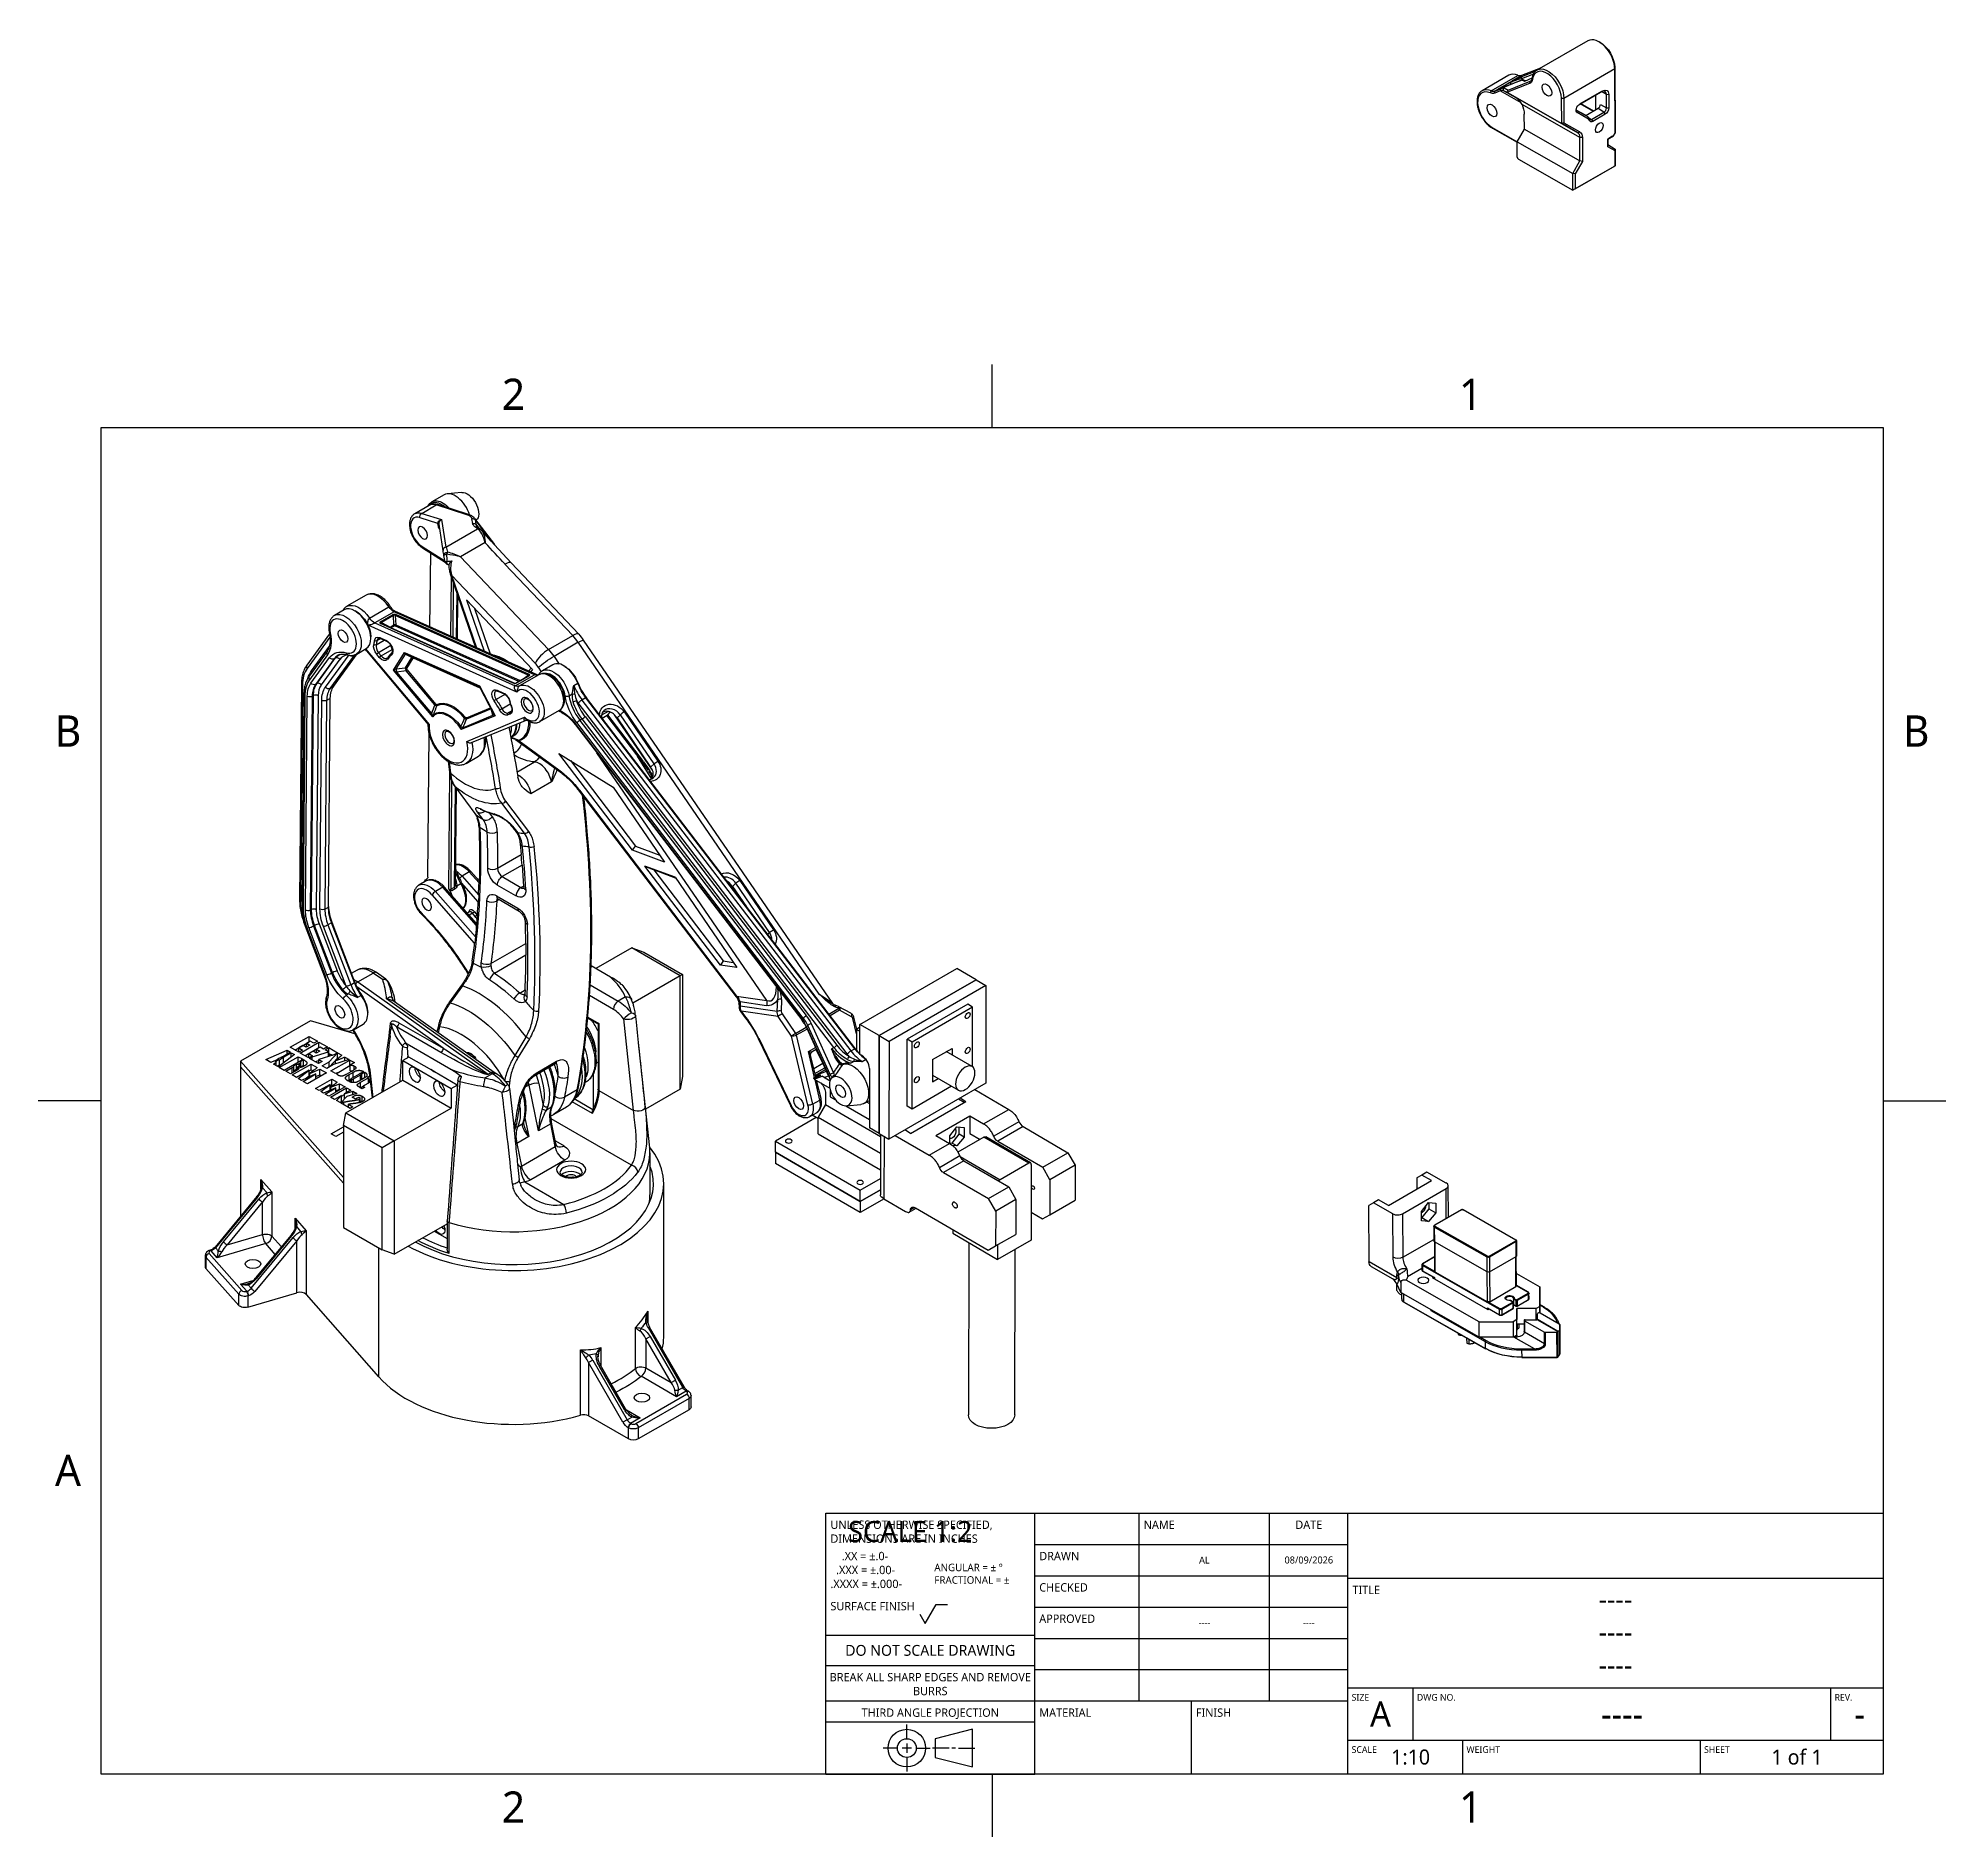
# Model space of a CAD drawing. Extents: x 0.3 to 19.3, y 0 to 10.9.
# Drawn here: x 8.34 to 19.3, y 0.02 to 10.36 of the extents above; entities that cross this region are included whole.
import ezdxf

# ---------------------------------------------------------------- set-up
doc = ezdxf.new("R2010")
doc.units = 0
doc.header["$LTSCALE"] = 0.5
doc.header["$MEASUREMENT"] = 0
for name, color, linetype in [('ANNOTATION_TEXT', 7, 'CONTINUOUS'), ('BORDER_FRAME', 7, 'CONTINUOUS'), ('BORDER_ZONES', 7, 'CONTINUOUS'), ('TANGENT_LINES', 7, 'CONTINUOUS'), ('TITLE_BLOCK', 7, 'CONTINUOUS'), ('VISIBLE', 7, 'CONTINUOUS')]:
    doc.layers.add(name, color=color, linetype=linetype)
doc.styles.add('ONSHAPE-STANDARD', font='NotoSans-Regular.ttf')
doc.styles.add('ONSHAPE-STANDARD-FIELDS', font='')
doc.styles.add('ONSHAPE-STANDARD-VIEW-LABE', font='NotoSans-Regular.ttf', dxfattribs={"height": 0.12})
doc.styles.get('ONSHAPE-STANDARD-FIELDS').set_extended_font_data('Noto Sans')

msp = doc.modelspace()

# ---------------------------------------------------------------- texts
at = {"layer": 'ANNOTATION_TEXT', "color": 7, "insert": (13.348, 1.834), "char_height": 0.12, "attachment_point": 2, "style": 'ONSHAPE-STANDARD-VIEW-LABE'}
msp.add_mtext('SCALE 1:2', dxfattribs=at)
at = {"layer": 'BORDER_ZONES', "char_height": 0.18, "attachment_point": 5, "style": 'ONSHAPE-STANDARD'}
for s, insert in [('2', (11.068, 8.31)), ('1', (16.568, 8.31)), ('B', (8.508, 6.375)), ('B', (19.128, 6.375)), ('A', (8.508, 2.125)), ('2', (11.068, 0.19)), ('1', (16.568, 0.19))]:
    msp.add_mtext(s, dxfattribs=dict(at, insert=insert))
at = {"layer": 'TITLE_BLOCK'}
for s, insert, char_height, width, attachment_point, style in [('UNLESS OTHERWISE SPECIFIED, DIMENSIONS ARE IN INCHES', (12.889, 1.837), 0.048, 1.176, 1, 'ONSHAPE-STANDARD'), ('NAME', (14.689, 1.837), 0.048, 0.735, 1, 'ONSHAPE-STANDARD'), ('DATE', (15.638, 1.837), 0.048, 0.441, 2, 'ONSHAPE-STANDARD'), ('    .XX = ±.0-^J  .XXX = ±.00-^J.XXXX = ±.000-', (12.889, 1.657), 0.048, 0.588, 1, 'ONSHAPE-STANDARD'), ('DRAWN', (14.089, 1.657), 0.048, 0.588, 1, 'ONSHAPE-STANDARD'), ('^JANGULAR = ± °^JFRACTIONAL = ±', (13.486, 1.661), 0.0432, 0.588, 1, 'ONSHAPE-STANDARD'), ('AL', (15.038, 1.61), 0.0403, 0.75, 5, 'ONSHAPE-STANDARD-FIELDS'), ('08/09/2026', (15.638, 1.61), 0.0403, 0.45, 5, 'ONSHAPE-STANDARD-FIELDS'), ('CHECKED', (14.089, 1.477), 0.048, 0.588, 1, 'ONSHAPE-STANDARD'), ('TITLE', (15.889, 1.462), 0.048, 0.3675, 1, 'ONSHAPE-STANDARD'), ('SURFACE FINISH', (12.889, 1.369), 0.048, 0.588, 1, 'ONSHAPE-STANDARD'), ('----', (17.4, 1.385), 0.1152, 2.775, 5, 'ONSHAPE-STANDARD-FIELDS'), ('APPROVED', (14.089, 1.297), 0.048, 0.588, 1, 'ONSHAPE-STANDARD'), ('----', (15.038, 1.25), 0.0403, 0.75, 5, 'ONSHAPE-STANDARD-FIELDS'), ('----', (15.638, 1.25), 0.0403, 0.45, 5, 'ONSHAPE-STANDARD-FIELDS'), ('DO NOT SCALE DRAWING', (13.463, 1.122), 0.0624, 1.176, 2, 'ONSHAPE-STANDARD'), ('----', (17.4, 1.196), 0.1152, 2.775, 5, 'ONSHAPE-STANDARD-FIELDS'), ('----', (17.4, 1.007), 0.1152, 2.775, 5, 'ONSHAPE-STANDARD-FIELDS'), ('BREAK ALL SHARP EDGES AND REMOVE BURRS', (13.463, 0.961), 0.048, 1.176, 2, 'ONSHAPE-STANDARD'), ('SIZE', (15.884, 0.84), 0.0384, 0.3675, 1, 'ONSHAPE-STANDARD'), ('A', (16.05, 0.725), 0.144, 0.375, 5, 'ONSHAPE-STANDARD-FIELDS'), ('DWG NO.', (16.259, 0.84), 0.0384, 2.352, 1, 'ONSHAPE-STANDARD'), ('REV.', (18.659, 0.84), 0.0384, 0.294, 1, 'ONSHAPE-STANDARD'), ('THIRD ANGLE PROJECTION', (13.463, 0.757), 0.048, 1.176, 2, 'ONSHAPE-STANDARD'), ('MATERIAL', (14.089, 0.757), 0.048, 0.882, 1, 'ONSHAPE-STANDARD'), ('FINISH', (14.989, 0.757), 0.048, 0.882, 1, 'ONSHAPE-STANDARD'), ('----', (17.438, 0.725), 0.144, 2.4, 5, 'ONSHAPE-STANDARD-FIELDS'), ('-', (18.803, 0.725), 0.144, 0.27, 5, 'ONSHAPE-STANDARD-FIELDS'), ('SCALE', (15.884, 0.54), 0.0384, 0.6468, 1, 'ONSHAPE-STANDARD'), ('1:10', (16.223, 0.477), 0.0864, 0.6, 5, 'ONSHAPE-STANDARD-FIELDS'), ('WEIGHT', (16.544, 0.54), 0.0384, 1.3377, 1, 'ONSHAPE-STANDARD'), ('SHEET', (17.909, 0.54), 0.0384, 1.029, 1, 'ONSHAPE-STANDARD'), ('1 of 1', (18.443, 0.477), 0.0864, 0.99, 5, 'ONSHAPE-STANDARD-FIELDS')]:
    msp.add_mtext(s, dxfattribs=dict(at, insert=insert, char_height=char_height, width=width, attachment_point=attachment_point, style=style))

# ---------------------------------------------------------------- linework, layer by layer
at = {"layer": 'BORDER_FRAME'}
for p, q in [((8.698, 0.38), (8.698, 8.12)), ((8.698, 8.12), (18.938, 8.12)), ((18.938, 8.12), (18.938, 0.38)), ((18.938, 0.38), (8.698, 0.38))]:
    msp.add_line(p, q, dxfattribs=at)
at = {"layer": 'BORDER_ZONES'}
for p, q in [((13.818, 8.12), (13.818, 8.481)), ((8.698, 4.25), (8.337, 4.25)), ((18.938, 4.25), (19.299, 4.25)), ((13.818, 0.38), (13.818, 0.019))]:
    msp.add_line(p, q, dxfattribs=at)
at = {"layer": 'TANGENT_LINES'}
for p, q in [((16.686, 10.055), (16.84, 10.143)), ((16.745, 10.076), (16.787, 10.1)), ((16.791, 10.1), (16.749, 10.075)), ((16.851, 10.112), (16.752, 10.072)), ((16.803, 10.093), (16.791, 10.1)), ((16.861, 10.142), (16.807, 10.111)), ((16.93, 10.151), (16.861, 10.124)), ((16.861, 10.124), (16.883, 10.111)), ((16.863, 10.136), (16.941, 10.168)), ((16.875, 10.109), (16.863, 10.115)), ((16.91, 10.109), (16.907, 10.096)), ((16.91, 10.109), (16.915, 10.112)), ((16.924, 10.13), (16.924, 10.121)), ((17.396, 10.18), (17.104, 10.011)), ((17.396, 10.18), (17.396, 10.188)), ((16.738, 10.054), (16.706, 10.041)), ((16.734, 10.068), (16.708, 10.053)), ((16.708, 10.053), (16.74, 10.066)), ((16.859, 9.985), (16.738, 10.054)), ((16.749, 10.075), (16.753, 10.073)), ((16.759, 10.055), (16.828, 10.016)), ((16.76, 10.072), (16.784, 10.059)), ((16.822, 10.019), (17.183, 9.813)), ((17.104, 10.011), (17.09, 10.011)), ((17.273, 9.936), (17.197, 9.98)), ((17.314, 9.976), (17.348, 9.956)), ((17.32, 10.051), (17.327, 10.055)), ((17.348, 10.034), (17.32, 10.051)), ((17.348, 10.034), (17.362, 10.035)), ((17.196, 9.786), (16.864, 9.975)), ((17.18, 9.929), (17.178, 9.941)), ((17.245, 9.891), (17.243, 9.904)), ((17.247, 9.9), (17.263, 9.89)), ((17.25, 9.884), (17.25, 9.894)), ((17.263, 9.89), (17.27, 9.878)), ((17.334, 9.932), (17.3, 9.952)), ((17.334, 9.932), (17.341, 9.92)), ((17.348, 9.956), (17.362, 9.956)), ((16.692, 9.844), (16.835, 9.762)), ((17.195, 9.818), (17.183, 9.813)), ((17.21, 9.786), (17.196, 9.786)), ((10.541, 7.626), (10.624, 7.674)), ((10.8, 7.618), (10.624, 7.674)), ((10.634, 7.568), (10.531, 7.601)), ((10.541, 7.626), (10.655, 7.59)), ((10.637, 7.55), (10.634, 7.568)), ((10.655, 7.59), (10.68, 7.432)), ((10.834, 7.568), (10.829, 7.595)), ((10.941, 7.467), (10.847, 7.59)), ((10.847, 7.59), (10.852, 7.563)), ((10.68, 7.432), (10.862, 7.537)), ((10.905, 7.458), (10.764, 7.376)), ((10.852, 7.563), (10.867, 7.543)), ((10.862, 7.537), (10.855, 7.542)), ((10.543, 7.435), (10.674, 7.353)), ((10.764, 7.376), (11.269, 6.844)), ((11.192, 6.764), (10.711, 7.271)), ((10.711, 7.271), (10.855, 6.853)), ((11.409, 6.924), (11.019, 7.334)), ((10.741, 6.904), (10.744, 7.165)), ((10.241, 7.024), (10.352, 7.088)), ((10.383, 7.06), (10.272, 6.996)), ((10.304, 7.003), (10.373, 7.043)), ((10.378, 7.038), (10.309, 6.998)), ((10.381, 6.985), (10.378, 7.038)), ((11.188, 6.698), (10.383, 7.06)), ((10.388, 7.039), (10.391, 6.986)), ((11.152, 6.696), (10.388, 7.039)), ((10.393, 7.044), (11.157, 6.701)), ((10.013, 6.915), (9.882, 6.734)), ((11.087, 6.599), (10.232, 6.983)), ((10.272, 6.996), (11.077, 6.634)), ((10.3, 6.912), (10.336, 6.896)), ((11.067, 6.65), (10.304, 6.993)), ((10.309, 6.998), (10.359, 6.972)), ((10.359, 6.972), (10.381, 6.985)), ((10.386, 6.98), (10.364, 6.968)), ((11.099, 6.66), (10.386, 6.98)), ((10.391, 6.986), (11.106, 6.665)), ((11.269, 6.844), (11.409, 6.924)), ((9.999, 6.812), (9.896, 6.67)), ((9.904, 6.65), (10.011, 6.797)), ((9.907, 6.721), (10.01, 6.863)), ((9.988, 6.626), (10.123, 6.813)), ((10.149, 6.806), (10.013, 6.619)), ((10.17, 6.818), (10.149, 6.806)), ((10.218, 6.847), (10.583, 6.412)), ((10.279, 6.87), (10.325, 6.897)), ((10.297, 6.798), (10.282, 6.816)), ((10.306, 6.906), (10.283, 6.893)), ((10.363, 6.866), (10.293, 6.825)), ((10.293, 6.825), (10.307, 6.807)), ((10.307, 6.807), (10.371, 6.844)), ((10.378, 6.725), (10.442, 6.827)), ((10.445, 6.817), (10.392, 6.732)), ((10.442, 6.827), (10.873, 6.634)), ((10.484, 6.797), (10.445, 6.817)), ((10.448, 6.738), (10.484, 6.797)), ((10.867, 6.633), (10.453, 6.819)), ((10.492, 6.798), (10.875, 6.626)), ((11.44, 6.885), (11.301, 6.804)), ((11.301, 6.804), (11.331, 6.76)), ((12.825, 4.863), (11.44, 6.885)), ((10.037, 6.79), (9.93, 6.643)), ((9.937, 6.647), (10.044, 6.794)), ((10.07, 6.787), (9.963, 6.64)), ((10.044, 6.794), (10.037, 6.79)), ((10.604, 6.457), (10.378, 6.725)), ((10.392, 6.732), (10.448, 6.738)), ((10.452, 6.721), (10.396, 6.714)), ((10.396, 6.714), (10.597, 6.475)), ((10.616, 6.525), (10.452, 6.721)), ((10.49, 6.793), (10.454, 6.734)), ((10.456, 6.726), (10.62, 6.53)), ((10.877, 6.622), (10.494, 6.793)), ((11.077, 6.634), (11.188, 6.698)), ((11.156, 6.691), (11.087, 6.651)), ((11.115, 6.67), (11.152, 6.696)), ((11.228, 6.716), (11.211, 6.741)), ((9.855, 6.638), (9.845, 5.395)), ((9.907, 5.348), (9.918, 6.578)), ((9.918, 6.578), (9.911, 6.574)), ((9.93, 6.643), (9.937, 6.647)), ((9.946, 6.578), (9.935, 5.348)), ((10.013, 6.619), (10.034, 6.631)), ((10.872, 6.63), (10.867, 6.633)), ((10.873, 6.634), (10.962, 6.463)), ((11.018, 6.585), (10.968, 6.556)), ((10.975, 6.609), (11.011, 6.593)), ((11.387, 6.578), (11.405, 6.589)), ((11.414, 6.637), (11.437, 6.65)), ((11.437, 6.65), (11.437, 6.653)), ((9.869, 6.574), (9.859, 5.361)), ((9.872, 5.345), (9.883, 6.574)), ((9.911, 6.574), (9.9, 5.344)), ((9.956, 5.351), (9.966, 6.551)), ((9.994, 6.55), (9.984, 5.351)), ((10.015, 6.562), (9.994, 6.55)), ((10.797, 6.45), (10.936, 6.508)), ((10.94, 6.502), (10.798, 6.443)), ((10.949, 6.466), (10.94, 6.501)), ((11, 6.503), (11.049, 6.531)), ((11.049, 6.472), (11.036, 6.467)), ((11.056, 6.489), (11.038, 6.479)), ((11.038, 6.479), (11.051, 6.484)), ((12.986, 4.519), (11.44, 6.536)), ((11.484, 6.566), (11.461, 6.553)), ((11.461, 6.553), (13.007, 4.536)), ((11.484, 6.566), (11.486, 6.565)), ((11.609, 6.468), (11.814, 6.199)), ((11.867, 6.149), (11.648, 6.468)), ((11.663, 6.45), (11.682, 6.468)), ((11.876, 6.186), (11.682, 6.468)), ((11.705, 6.484), (11.898, 6.202)), ((10.962, 6.463), (10.768, 6.383)), ((10.777, 6.394), (10.949, 6.466)), ((10.799, 6.315), (11.132, 6.454)), ((11.425, 6.414), (12.726, 4.717)), ((12.733, 4.725), (11.432, 6.423)), ((11.462, 6.444), (11.449, 6.436)), ((11.449, 6.436), (12.75, 4.739)), ((12.909, 4.556), (11.462, 6.444)), ((11.479, 6.458), (12.926, 4.569)), ((11.101, 6.318), (11.328, 6.152)), ((12.523, 4.826), (11.547, 6.25)), ((11.088, 6.138), (11.189, 6.197)), ((11.863, 6.099), (11.781, 6.231)), ((11.856, 6.168), (11.876, 6.186)), ((10.729, 5.478), (10.734, 6.052)), ((11.286, 6.082), (11.168, 6.013)), ((11.447, 6.034), (12.35, 4.851)), ((11.132, 5.787), (11.001, 5.96)), ((11.022, 5.971), (11.155, 5.797)), ((10.851, 5.894), (10.859, 5.882)), ((10.859, 5.882), (10.862, 5.876)), ((10.893, 5.866), (10.862, 5.908)), ((10.929, 5.905), (10.946, 5.882)), ((11.063, 5.828), (11.093, 5.79)), ((10.976, 5.586), (11.112, 5.665)), ((11.117, 5.603), (11.003, 5.538)), ((10.766, 5.496), (10.743, 5.483)), ((10.865, 5.394), (10.77, 5.502)), ((10.814, 5.565), (10.773, 5.541)), ((10.773, 5.541), (10.867, 5.433)), ((10.87, 5.502), (10.814, 5.565)), ((11.082, 5.427), (10.975, 5.489)), ((11.003, 5.538), (11.11, 5.475)), ((11.11, 5.475), (11.126, 5.484)), ((12.38, 5.399), (12.311, 5.499)), ((12.326, 5.482), (12.346, 5.5)), ((12.539, 5.217), (12.346, 5.5)), ((12.368, 5.516), (12.562, 5.233)), ((10.844, 5.155), (10.6, 5.433)), ((10.661, 5.477), (10.62, 5.452)), ((10.62, 5.452), (10.849, 5.192)), ((10.855, 5.257), (10.661, 5.477)), ((10.707, 5.465), (10.729, 5.478)), ((10.732, 5.467), (10.713, 5.456)), ((10.971, 5.428), (11.092, 5.356)), ((10.986, 5.406), (10.971, 5.397)), ((9.9, 5.344), (9.907, 5.348)), ((9.951, 5.266), (10.055, 4.996)), ((9.984, 5.351), (10.005, 5.363)), ((10.023, 5.272), (10.002, 5.26)), ((10.024, 5.276), (10.023, 5.272)), ((10.833, 5.328), (10.813, 5.316)), ((10.848, 5.308), (10.833, 5.328)), ((10.844, 5.336), (10.859, 5.317)), ((9.884, 5.234), (9.983, 4.973)), ((9.995, 4.974), (9.892, 5.245)), ((9.925, 5.258), (9.918, 5.254)), ((9.918, 5.254), (10.022, 4.983)), ((10.028, 4.987), (9.925, 5.258)), ((10.107, 4.908), (9.976, 5.251)), ((10.002, 5.26), (10.133, 4.917)), ((10.938, 5.038), (11.138, 5.153)), ((12.528, 5.206), (12.539, 5.217)), ((11.138, 5.086), (10.959, 4.982)), ((10.022, 4.983), (10.028, 4.987)), ((10.173, 4.934), (10.261, 4.984)), ((10.173, 4.934), (10.923, 4.403)), ((10.315, 4.946), (10.261, 4.984)), ((10.119, 4.864), (10.107, 4.857)), ((10.133, 4.917), (10.154, 4.929)), ((10.154, 4.933), (10.154, 4.929)), ((10.664, 4.552), (10.167, 4.904)), ((10.193, 4.855), (10.172, 4.843)), ((10.196, 4.855), (10.193, 4.855)), ((10.937, 4.411), (10.339, 4.835)), ((10.774, 4.91), (10.704, 4.813)), ((11.104, 4.869), (11.135, 4.887)), ((11.642, 4.775), (11.505, 4.854)), ((11.508, 4.916), (11.67, 4.823)), ((11.711, 4.847), (11.67, 4.823)), ((12.35, 4.851), (12.523, 4.826)), ((12.584, 4.764), (12.586, 4.831)), ((12.608, 4.832), (12.606, 4.765)), ((11.495, 4.731), (11.559, 4.694)), ((11.758, 4.194), (11.702, 4.72)), ((12.521, 4.796), (12.37, 4.818)), ((12.37, 4.818), (12.37, 4.795)), ((12.37, 4.795), (12.584, 4.764)), ((12.589, 4.734), (12.376, 4.764)), ((12.376, 4.764), (12.402, 4.731)), ((12.666, 4.621), (12.589, 4.734)), ((12.611, 4.749), (12.688, 4.637)), ((12.726, 4.717), (12.733, 4.725)), ((12.879, 4.747), (12.937, 4.781)), ((12.942, 4.77), (12.887, 4.738)), ((12.937, 4.781), (12.918, 4.788)), ((13.011, 4.733), (12.942, 4.77)), ((13.039, 4.635), (13.018, 4.722)), ((10.65, 4.528), (10.396, 4.674)), ((10.41, 4.698), (10.664, 4.552)), ((11.077, 4.509), (11.14, 4.616)), ((11.159, 4.606), (11.095, 4.5)), ((11.559, 4.694), (11.559, 4.308)), ((12.477, 4.609), (12.663, 4.222)), ((12.76, 4.225), (12.666, 4.621)), ((12.688, 4.637), (12.75, 4.672)), ((12.755, 4.662), (12.693, 4.626)), ((12.693, 4.626), (12.787, 4.23)), ((12.759, 4.683), (12.752, 4.674)), ((12.752, 4.674), (12.882, 4.392)), ((12.888, 4.4), (12.759, 4.683)), ((12.778, 4.693), (12.907, 4.411)), ((10.46, 4.514), (10.458, 4.496)), ((10.814, 4.522), (10.807, 4.518)), ((12.763, 4.532), (12.804, 4.555)), ((12.798, 4.383), (12.763, 4.532)), ((12.896, 4.548), (12.909, 4.556)), ((13.007, 4.536), (13.029, 4.549)), ((13.029, 4.549), (13.032, 4.548)), ((9.851, 4.483), (9.851, 4.492)), ((10.123, 4.368), (10.123, 4.4)), ((10.246, 4.392), (10.26, 4.269)), ((10.946, 4.405), (10.905, 4.381)), ((10.923, 4.403), (10.937, 4.411)), ((10.938, 4.41), (10.924, 4.402)), ((10.946, 4.405), (10.938, 4.41)), ((11.198, 4.409), (11.316, 4.477)), ((12.8, 4.407), (12.857, 4.439)), ((12.808, 4.397), (12.803, 4.394)), ((12.941, 4.461), (12.937, 4.467)), ((12.943, 4.472), (12.948, 4.466)), ((13.024, 4.476), (13.006, 4.466)), ((13.095, 4.487), (13.072, 4.474)), ((13.095, 4.487), (13.095, 4.487)), ((11.158, 4.34), (11.134, 4.327)), ((11.212, 4.076), (11.158, 4.34)), ((11.213, 4.349), (11.239, 4.222)), ((11.434, 4.313), (11.361, 4.27)), ((11.559, 4.308), (11.758, 4.194)), ((12.829, 4.254), (12.801, 4.372)), ((11.235, 4.203), (11.239, 4.222)), ((11.266, 4.218), (11.257, 4.198)), ((11.257, 4.198), (11.287, 4.215)), ((11.521, 4.176), (11.406, 4.243)), ((12.787, 4.23), (12.829, 4.254)), ((13.769, 4.117), (13.914, 4.2)), ((11.075, 4.106), (11.07, 4.103)), ((11.092, 4.102), (11.121, 4.119)), ((11.121, 4.119), (11.127, 4.138)), ((11.134, 4.152), (11.156, 4.044)), ((11.282, 4.117), (11.212, 4.076)), ((11.308, 3.987), (11.282, 4.117)), ((11.746, 3.879), (11.284, 4.146)), ((13.972, 4.129), (13.828, 4.046)), ((13.996, 4.101), (13.851, 4.017)), ((11.156, 4.044), (11.087, 4.004)), ((11.087, 4.004), (11.113, 3.874)), ((11.113, 3.874), (11.308, 3.987)), ((11.309, 4.019), (11.359, 3.99)), ((13.197, 4.046), (13.196, 3.686)), ((13.457, 3.937), (13.574, 4.004)), ((14.029, 3.891), (13.771, 4.04)), ((11.362, 3.908), (11.167, 3.795)), ((13.633, 3.933), (13.516, 3.865)), ((13.656, 3.904), (13.539, 3.837)), ((13.635, 3.929), (13.864, 3.796)), ((9.617, 3.741), (9.617, 3.797)), ((9.617, 3.797), (9.679, 3.726)), ((9.65, 3.722), (9.625, 3.749)), ((11.133, 3.783), (11.105, 3.777)), ((11.133, 3.783), (11.357, 3.654)), ((16.428, 3.574), (16.427, 3.745)), ((9.596, 3.695), (9.355, 3.404)), ((9.402, 3.439), (9.605, 3.685)), ((9.626, 3.668), (9.423, 3.422)), ((9.626, 3.481), (9.626, 3.668)), ((9.679, 3.726), (9.679, 3.471)), ((13.373, 3.636), (13.349, 3.622)), ((16.515, 3.622), (16.362, 3.534)), ((16.827, 3.449), (16.524, 3.623)), ((9.813, 3.574), (9.876, 3.503)), ((9.813, 3.518), (9.813, 3.574)), ((9.846, 3.499), (9.822, 3.527)), ((10.697, 3.549), (10.697, 3.372)), ((16.122, 3.35), (16.121, 3.6)), ((16.177, 3.6), (16.178, 3.35)), ((16.359, 3.524), (16.36, 3.439)), ((16.663, 3.351), (16.359, 3.524)), ((16.362, 3.529), (16.666, 3.356)), ((9.355, 3.404), (9.372, 3.385)), ((9.644, 3.429), (9.366, 3.347)), ((9.423, 3.422), (9.626, 3.481)), ((9.561, 3.172), (9.801, 3.463)), ((9.823, 3.445), (9.582, 3.154)), ((9.792, 3.473), (9.589, 3.227)), ((9.699, 3.367), (9.644, 3.429)), ((9.679, 3.471), (9.734, 3.41)), ((9.823, 3.146), (9.823, 3.445)), ((9.876, 3.503), (9.876, 3.136)), ((10.293, 3.404), (10.293, 2.663)), ((16.178, 3.35), (16.357, 3.453)), ((16.363, 3.437), (16.363, 3.267)), ((16.674, 3.356), (16.827, 3.444)), ((16.83, 3.44), (16.677, 3.351)), ((16.83, 3.354), (16.83, 3.44)), ((9.301, 3.35), (9.301, 3.286)), ((9.489, 3.138), (9.301, 3.35)), ((9.319, 3.372), (9.507, 3.159)), ((9.331, 3.388), (9.328, 3.387)), ((9.366, 3.347), (9.331, 3.388)), ((15.984, 3.325), (16.143, 3.234)), ((16.358, 3.265), (16.291, 3.303)), ((16.291, 3.303), (16.291, 3.273)), ((16.359, 3.351), (16.294, 3.313)), ((16.294, 3.308), (16.361, 3.27)), ((16.36, 3.35), (16.359, 3.351)), ((16.663, 3.266), (16.663, 3.351)), ((16.677, 3.351), (16.677, 3.266)), ((16.828, 3.182), (16.827, 3.353)), ((9.5, 3.195), (9.571, 3.216)), ((9.536, 3.155), (9.5, 3.195)), ((9.544, 3.191), (9.561, 3.172)), ((16.143, 3.234), (16.143, 3.251)), ((16.153, 3.241), (16.153, 3.224)), ((16.288, 3.285), (16.206, 3.238)), ((16.291, 3.273), (16.361, 3.233)), ((16.361, 3.233), (16.361, 3.226)), ((16.663, 3.091), (16.362, 3.263)), ((16.664, 3.095), (16.663, 3.266)), ((16.677, 3.266), (16.678, 3.095)), ((16.898, 3.148), (16.831, 3.186)), ((9.489, 3.073), (9.489, 3.138)), ((9.533, 3.154), (9.536, 3.155)), ((9.545, 3.129), (9.542, 3.128)), ((9.542, 3.128), (9.542, 3.063)), ((16.183, 3.139), (16.183, 3.095)), ((16.183, 3.095), (16.653, 2.826)), ((16.734, 3.05), (16.667, 3.088)), ((16.67, 3.093), (16.736, 3.055)), ((16.745, 3.055), (16.81, 3.093)), ((16.813, 3.088), (16.748, 3.05)), ((16.81, 3.093), (16.795, 3.102)), ((16.813, 3.058), (16.813, 3.088)), ((16.815, 3.11), (16.815, 3.079)), ((16.83, 3.101), (16.815, 3.11)), ((16.815, 3.079), (16.83, 3.07)), ((16.817, 3.114), (16.832, 3.106)), ((16.83, 3.07), (16.83, 3.101)), ((16.832, 3.106), (16.898, 3.144)), ((16.901, 3.139), (16.835, 3.101)), ((16.835, 3.07), (16.901, 3.108)), ((16.835, 3.101), (16.835, 3.07)), ((16.901, 3.108), (16.901, 3.139)), ((16.987, 3.063), (16.965, 3.075)), ((11.839, 3.041), (11.839, 2.973)), ((16.653, 2.865), (16.341, 3.043)), ((16.664, 3.052), (16.664, 3.059)), ((16.664, 3.059), (16.734, 3.02)), ((16.734, 3.02), (16.734, 3.05)), ((16.748, 3.02), (16.813, 3.058)), ((16.748, 3.05), (16.748, 3.02)), ((16.877, 2.985), (16.877, 2.921)), ((16.955, 2.99), (16.955, 2.989)), ((11.769, 2.711), (11.769, 2.946)), ((11.829, 2.881), (11.853, 2.895)), ((11.974, 2.63), (11.829, 2.881)), ((11.829, 2.881), (11.829, 2.714)), ((11.843, 2.944), (11.85, 2.948)), ((12.041, 2.601), (11.843, 2.944)), ((11.853, 2.895), (11.998, 2.644)), ((16.624, 2.891), (16.657, 2.872)), ((16.653, 2.826), (16.653, 2.865)), ((16.934, 2.824), (16.816, 2.891)), ((16.877, 2.921), (16.993, 2.854)), ((16.993, 2.854), (16.993, 2.919)), ((16.997, 2.918), (16.997, 2.853)), ((17.063, 2.927), (17.063, 2.928)), ((17.065, 2.778), (17.064, 2.918)), ((17.08, 2.939), (17.08, 2.9)), ((17.08, 2.933), (17.08, 2.796)), ((11.453, 2.443), (11.453, 2.818)), ((11.523, 2.759), (11.499, 2.746)), ((11.697, 2.402), (11.499, 2.746)), ((11.499, 2.746), (11.499, 2.438)), ((11.523, 2.759), (11.721, 2.416)), ((11.57, 2.831), (11.57, 2.727)), ((16.861, 2.824), (16.934, 2.824)), ((16.934, 2.816), (16.861, 2.816)), ((16.861, 2.816), (16.862, 2.777)), ((16.862, 2.777), (17.065, 2.778)), ((11.561, 2.726), (11.568, 2.73)), ((11.705, 2.475), (11.561, 2.726)), ((12.005, 2.548), (11.801, 2.666)), ((11.829, 2.714), (11.974, 2.63)), ((11.974, 2.63), (11.998, 2.644)), ((11.771, 2.394), (12.063, 2.563)), ((12.077, 2.539), (11.785, 2.37)), ((12.061, 2.58), (12.005, 2.548)), ((12.015, 2.586), (12.041, 2.601)), ((12.041, 2.601), (12.048, 2.605)), ((12.063, 2.579), (12.061, 2.58)), ((12.077, 2.474), (12.077, 2.539)), ((11.721, 2.416), (11.697, 2.402)), ((11.705, 2.475), (11.712, 2.479)), ((11.717, 2.473), (11.796, 2.428)), ((11.721, 2.416), (11.747, 2.431)), ((11.796, 2.428), (11.741, 2.395)), ((11.729, 2.37), (11.727, 2.371)), ((11.729, 2.306), (11.729, 2.37)), ((11.741, 2.395), (11.743, 2.394)), ((11.785, 2.37), (11.785, 2.306))]:
    msp.add_line(p, q, dxfattribs=at)
for centre, radius, start, end in [((10.589, 6.999), 0.416, 65.1326, 76.2154), ((11.504, 6.575), 0.0999, 172.1092, 199.3344), ((11.539, 6.601), 0.12, 186.6554, 206.2449), ((11.511, 6.156), 0.968, 157.5937, 160.7789), ((11.5, 6.172), 0.94, 158.2704, 161.5017), ((9.409, 7.082), 1.517, 333.3131, 335.3095), ((8.916, 7.25), 2.048, 335.2847, 336.7879), ((11.172, 6.074), 0.182, 188.0752, 214.4578), ((10.729, 5.816), 0.146, 1.9167, 24.3524), ((10.792, 5.793), 0.125, 0.2194, 35.8508), ((10.969, 5.707), 0.149, 2.6795, 33.6786), ((11, 5.699), 0.158, 3.5511, 33.6722), ((10.625, 5.478), 0.119, 9.5272, 21.016), ((10.692, 5.489), 0.0515, 353.1748, 10.325), ((10.074, 4.815), 0.297, 5.8118, 24.3283), ((10.165, 4.956), 0.104, 220.3179, 243.3331), ((10.213, 4.973), 0.124, 211.4076, 226.9515), ((11.662, 6.593), 2.298, 228.114, 229.5773), ((11.682, 4.902), 0.0176, 40.2819, 71.2728), ((12.382, 4.861), 0.207, 351.7162, 10.1803), ((12.451, 4.83), 0.157, 0.806, 16.6405), ((46.42, -0.056), 36.363, 172.6078, 173.1143), ((13.061, 4.587), 0.104, 230.8152, 251.2275), ((12.803, 4.356), 0.0862, 8.5061, 24.6128), ((12.936, 4.42), 0.0521, 202.6307, 225.6034), ((12.961, 4.415), 0.0536, 184.5387, 198.994), ((20.573, -0.783), 9.244, 145.484, 145.9887), ((12.895, 4.393), 0.0161, 340.8864, 17.4004), ((12.995, 4.15), 0.316, 87.9515, 93.9225), ((13.012, 4.289), 0.176, 92.0804, 102.5191), ((13.026, 4.56), 0.084, 240.4972, 268.7343), ((16.166, 3.252), 0.0226, 141.8604, 184.1163), ((11.869, 3.049), 0.143, 225.7656, 238.723)]:
    msp.add_arc(centre, radius, start, end, dxfattribs=at)
for centre, major_axis, ratio, start_param, end_param in [((16.791, 10.091), (0.00492, -0.00852), 0.57735, 2.361587, 2.926175), ((16.833, 10.108), (-0.0499, -0.0164), 0.15614, 10.35278, 11.452547), ((16.831, 10.1), (0.0324, 0.0154), 0.071627, 0.052485, 0.837883), ((16.691, 9.941), (0.059, -0.102), 0.57735, 8.768964, 11.786365), ((16.687, 10.046), (0.00386, 0.00905), 0.647116, 0.711646, 2.282442), ((16.681, 10.106), (0.0295, -0.0511), 0.57735, 11.910556, 12.48297), ((16.712, 10.045), (-0.00365, 0.00914), 0.813659, 0.117269, 1.688065), ((16.738, 10.06), (0.00638, -0.00749), 0.95806, 2.083699, 2.901953), ((16.745, 10.058), (-0.00365, 0.00914), 0.813659, 0.117269, 1.688065), ((16.71, 10.038), (-0.0499, -0.0164), 0.15614, 9.567382, 10.35278), ((16.749, 10.067), (0.00492, -0.00852), 0.57735, 2.361587, 2.926175), ((16.764, 10.063), (0.00467, 0.00867), 0.996598, 0.970756, 3.114805), ((10.642, 7.57), (0.059, -0.102), 0.57735, 2.576129, 3.141593), ((10.546, 7.514), (0.0492, -0.0852), 0.57735, 8.859314, 11.739107), ((10.62, 7.56), (-0.0194, -0.0034), 0.437485, 9.418934, 10.121951), ((10.658, 7.573), (-0.0142, -0.0172), 0.704029, 10.452394, 12.02319), ((10.758, 7.594), (-0.0712, 0.0009), 0.425924, 9.501388, 10.374053), ((10.623, 7.542), (-0.0194, -0.0034), 0.437485, 9.577192, 10.121951), ((10.955, 7.553), (0.104, -0.021), 0.448707, 9.651997, 9.897642), ((10.557, 7.443), (0.0104, 0.0167), 0.552681, 2.376269, 3.141593), ((10.683, 7.415), (0.0194, 0.0031), 0.89921, 1.582807, 3.153603), ((10.688, 7.387), (0.0042, 0.0192), 0.26326, 0.655586, 1.392846), ((10.688, 7.386), (0.004, -0.118), 0.038121, 10.951527, 11.302482), ((10.688, 7.386), (0.0991, 0.0048), 0.362836, 10.948818, 11.226812), ((10.767, 7.304), (0.0058, -0.0991), 0.605299, 10.44468, 11.290227), ((10.998, 7.287), (0.0571, 0.0542), 0.313793, 0, 0.917178), ((10.29, 7.037), (0.069, -0.119), 0.57735, 1.671598, 3.141593), ((10.089, 6.92), (0.0541, -0.0938), 0.57735, 12.018803, 16.759662), ((10.165, 6.964), (0.059, -0.102), 0.57735, 1.419799, 2.356194), ((10.383, 7.028), (-0.0189, -0.0059), 0.869653, 10.202831, 11.250029), ((10.374, 7.034), (0.00492, -0.00852), 0.57735, 1.681598, 2.466996), ((10.384, 7.02), (-0.0003, 0.0214), 0.458271, 12.066264, 13.113462), ((10.029, 6.948), (-0.0193, -0.004), 0.405061, 12.565877, 13.249824), ((10.311, 6.874), (0.0197, -0.0341), 0.57735, 9.429481, 10.11962), ((10.333, 7), (0.034, 0.0025), 0.294822, 8.877977, 9.925175), ((10.307, 6.916), (0.00403, 0.00898), 0.63765, 2.294304, 3.141593), ((10.304, 6.994), (0.00492, -0.00852), 0.57735, 1.681598, 2.466996), ((10.334, 6.991), (0.0289, -0.0052), 0.168918, 2.647085, 3.694283), ((10.363, 6.976), (-0.00449, -0.00876), 0.259616, 11.56853, 11.782352), ((10.385, 6.989), (0.00403, 0.00898), 0.63765, 10.148285, 10.933683), ((11.387, 6.877), (0.0571, 0.0542), 0.313793, 0.000233, 0.917178), ((11.355, 6.806), (0.098, -0.17), 0.57735, 1.703464, 1.965263), ((10.013, 6.82), (-0.0159, 0.0116), 0.790695, 0.011138, 1.231708), ((10.157, 6.639), (0.098, -0.17), 0.57735, 9.463971, 9.676844), ((10.056, 6.779), (-0.0159, 0.0116), 0.790695, 10.656486, 12.227282), ((10.178, 6.651), (0.089, -0.153), 0.57735, 9.183942, 9.676844), ((10.165, 6.964), (0.074, -0.128), 0.57735, 0.497993, 0.694842), ((10.306, 6.846), (0.0197, -0.0341), 0.57735, 9.922771, 11.29221), ((10.289, 6.82), (0.00754, 0.00633), 0.238665, 0.934114, 2.50491), ((10.304, 6.802), (0.00754, 0.00633), 0.238665, 0.934114, 2.50491), ((10.32, 6.828), (0.0197, -0.0341), 0.57735, 11.29221, 12.558009), ((10.343, 6.9), (0.00403, 0.00898), 0.63765, 2.294304, 3.128498), ((10.694, 6.335), (0.291, -0.504), 0.57735, 9.553651, 9.659011), ((10.449, 6.831), (0.0124, -0.0128), 0.439374, 10.886012, 11.67141), ((10.444, 6.801), (-0.0092, -0.0174), 0.49738, 9.479726, 10.152427), ((10.491, 6.776), (-0.0028, 0.0224), 0.51898, 12.271403, 12.944104), ((10.483, 6.789), (-0.00834, 0.00523), 0.780836, 10.603586, 11.388985), ((11.248, 6.796), (0.0571, 0.0542), 0.313793, 0.917178, 2.487975), ((10.05, 6.523), (0.138, -0.239), 0.57735, 9.676844, 10.200442), ((9.896, 6.742), (-0.0159, 0.0116), 0.790695, 0, 1.231708), ((9.91, 6.678), (-0.0159, 0.0116), 0.790695, 12.566371, 13.798078), ((10.385, 6.729), (-0.0174, -0.0092), 0.016197, 1.150732, 1.93613), ((10.458, 6.724), (-0.0083, 0.0187), 0.343424, 6.816326, 7.863523), ((11.157, 6.693), (0.00403, 0.00898), 0.63765, 0.723507, 1.508906), ((11.128, 6.686), (0.0277, 0.009), 0.164562, 11.988122, 13.035319), ((11.157, 6.683), (0.00492, -0.00852), 0.57735, 2.466996, 3.141593), ((11.127, 6.694), (0.034, 0.0025), 0.294822, 12.01957, 13.066767), ((11.161, 6.693), (0.059, -0.102), 0.57735, 1.703464, 1.965263), ((11.273, 6.596), (0.059, -0.102), 0.57735, 12.566371, 15.713041), ((11.287, 6.604), (0.0561, -0.0972), 0.57735, 0.973394, 2.986251), ((9.869, 6.646), (-0.0197, 0.0002), 0.582943, 0.000237, 0.790313), ((10.064, 6.459), (0.138, -0.239), 0.57735, 9.676844, 10.200442), ((10.05, 6.492), (0.098, -0.17), 0.57735, 9.676844, 10.200442), ((9.932, 6.57), (-0.0197, 0.0002), 0.582943, 10.215091, 11.785887), ((9.949, 6.632), (-0.0159, 0.0116), 0.790695, 10.656486, 12.227282), ((10.071, 6.504), (0.089, -0.153), 0.57735, 9.676844, 10.200442), ((10.133, 6.468), (0.098, -0.17), 0.57735, 9.676844, 10.200442), ((10.88, 6.638), (-0.0123, -0.0052), 0.091834, 0.146963, 0.932361), ((10.859, 6.615), (-0.0111, -0.0163), 0.943271, 9.406225, 9.568776), ((10.88, 6.638), (0.0002, -0.0165), 0.437593, 11.236666, 12.022064), ((10.986, 6.571), (0.0197, -0.0341), 0.57735, 9.42225, 11.088305), ((11.068, 6.641), (0.00403, 0.00898), 0.63765, 0, 0.723507), ((11.077, 6.666), (-0.0189, -0.0059), 0.869653, 7.061238, 8.108436), ((11.088, 6.643), (0.00492, -0.00852), 0.57735, 2.466996, 3.141593), ((11.147, 6.523), (0.0492, -0.0852), 0.57735, 11.564044, 15.960662), ((11.376, 6.582), (-0.0156, -0.0023), 0.459276, 0.707525, 2.278321), ((11.523, 6.53), (0.098, -0.17), 0.57735, 10.398172, 11.218723), ((11.536, 6.646), (0.098, -0.17), 0.57735, 10.721243, 11.218723), ((10.694, 6.335), (0.077, -0.133), 0.57735, 1.597687, 3.336306), ((10.613, 6.526), (0.00754, 0.00633), 0.238665, 11.14429, 11.929688), ((10.719, 6.35), (0.097, -0.168), 0.57735, 1.839666, 3.094327), ((10.933, 6.472), (0.019, 0.0051), 0.768074, 11.783787, 12.566371), ((10.969, 6.467), (-0.0192, 0.0238), 0.260347, 0.913335, 1.530143), ((10.963, 6.553), (0.00825, 0.00537), 0.075606, 0.953285, 2.524082), ((10.694, 6.335), (0.291, -0.504), 0.57735, 1.558167, 1.663527), ((11.02, 6.514), (0.0197, -0.0341), 0.57735, 10.982945, 12.491339), ((11.147, 6.523), (0.074, -0.128), 0.57735, 10.522336, 10.719185), ((11.154, 6.527), (0.0197, -0.0341), 0.57735, 9.43538, 12.566371), ((11.547, 6.543), (0.091, -0.157), 0.57735, 10.643673, 11.218723), ((11.633, 6.44), (-0.047, 0.0504), 0.809322, 10.810641, 12.550748), ((11.696, 6.477), (0.0162, 0.0111), 0.108005, 0.95115, 2.521946), ((10.694, 6.335), (0.079, -0.136), 0.57735, 10.10581, 13.677738), ((10.701, 6.339), (0.0197, -0.0341), 0.57735, 9.43538, 12.566371), ((10.785, 6.449), (0.00764, 0.0062), 0.216896, 11.148142, 11.93354), ((10.958, 6.487), (0.089, -0.153), 0.57735, 0.070504, 0.778813), ((11.005, 6.514), (0.107, -0.185), 0.57735, 12.408297, 13.380816), ((11.468, 6.451), (0.0125, 0.0096), 0.180692, 10.36821, 11.939007), ((10.777, 6.383), (0.089, -0.153), 0.57735, 12.566371, 13.533955), ((6.612, 7.542), (3.14, -5.438), 0.57735, 0.984754, 1.038242), ((11.217, 6.107), (0.0492, -0.0852), 0.57735, 0.962134, 2.773335), ((11.342, 6.16), (0.0116, 0.0159), 0.498196, 2.412936, 3.142928), ((11.827, 6.158), (-0.047, 0.0504), 0.809322, 9.409155, 10.810641), ((10.788, 6.389), (0.194, -0.336), 0.57735, 11.479517, 12.482084), ((10.979, 6.053), (-0.0194, -0.0031), 0.451578, 0.703756, 2.274552), ((11.461, 6.042), (0.0156, 0.0119), 0.178131, 2.514573, 3.141593), ((10.904, 5.958), (0.0171, 0.0355), 0.62297, 2.834989, 3.142112), ((10.846, 6.423), (0.292, -0.507), 0.57735, 11.863484, 12.04468), ((11.009, 5.976), (-0.0157, -0.0119), 0.678317, 0.616317, 1.983519), ((7.058, 7.799), (3.15, -5.455), 0.57735, 0.597603, 0.931769), ((10.908, 6.459), (0.368, -0.637), 0.57735, 11.67172, 11.752508), ((10.887, 5.938), (-0.0314, -0.0237), 0.746125, 0.305475, 1.570513), ((10.918, 5.896), (-0.0315, -0.0236), 0.753705, 0.314377, 1.932773), ((11.082, 5.86), (-0.0309, -0.0243), 0.705205, 12.565993, 13.066674), ((10.945, 5.81), (-0.0393, -0.0014), 0.551907, 0.764734, 2.33553), ((7.385, 7.657), (2.5, -4.33), 0.57735, 0.778126, 0.828549), ((11.112, 5.822), (-0.031, -0.0243), 0.711011, 12.560467, 13.059183), ((10.908, 6.459), (0.368, -0.637), 0.57735, 12.144079, 12.225212), ((11.146, 5.73), (-0.0392, -0.0039), 0.50347, 0.005467, 0.731813), ((11.141, 5.803), (-0.0156, -0.0119), 0.708052, 0.540572, 1.961647), ((11.172, 5.717), (-0.0196, -0.002), 0.501956, 0.730899, 2.301696), ((6.751, 7.622), (3.14, -5.438), 0.57735, 0.727589, 0.908704), ((10.778, 5.499), (0.059, -0.102), 0.57735, 1.905014, 2.882495), ((10.625, 5.411), (0.059, -0.102), 0.57735, 1.905014, 3.141593), ((10.767, 5.53), (0.0148, 0.013), 0.267836, 0.92824, 2.040636), ((10.758, 5.491), (0.0135, 0.0081), 0.020781, 0.004396, 0.955164), ((10.704, 5.456), (0.064, -0.111), 0.57735, 0.198508, 1.59625), ((10.948, 5.602), (-0.0394, 0.0002), 0.581534, 0.789061, 2.359857), ((11.004, 5.57), (0.0197, -0.0341), 0.57735, 10.202904, 11.771273), ((12.297, 5.472), (-0.047, 0.0504), 0.809322, 10.810641, 12.045292), ((12.36, 5.508), (0.0162, 0.0111), 0.108005, 0.95115, 2.521946), ((9.859, 5.403), (-0.0197, 0.0002), 0.582943, 0, 0.790313), ((10.039, 5.28), (0.138, -0.239), 0.57735, 10.200442, 10.631695), ((10.569, 5.379), (0.0492, -0.0852), 0.57735, 1.905014, 4.319949), ((10.519, 5.393), (-0.0189, -0.0056), 0.312264, 12.565915, 13.219582), ((10.556, 5.38), (0.0394, -0.0682), 0.57735, 10.603134, 11.421726), ((10.614, 5.442), (0.0148, 0.013), 0.267836, 0.92824, 2.499036), ((10.655, 5.466), (0.0148, 0.013), 0.267836, 12.566371, 13.494611), ((7.385, 7.657), (2.5, -4.33), 0.57735, 0.639038, 0.7316), ((10.943, 5.415), (-0.0393, 0.0019), 0.60756, 0.813784, 2.38458), ((10.999, 5.444), (0.02, 0.0339), 0.571723, 2.360997, 3.141593), ((10.999, 5.38), (0.0197, -0.0341), 0.57735, 9.577647, 10.156378), ((11.11, 5.443), (0.02, 0.0339), 0.571723, 0.790201, 2.360997), ((11.11, 5.507), (0.0197, -0.0341), 0.57735, 11.771273, 12.56996), ((11.166, 5.479), (-0.0393, -0.0024), 0.533332, 12.565608, 13.31758), ((10.054, 5.247), (0.138, -0.239), 0.57735, 10.200442, 10.724041), ((9.884, 5.276), (-0.0184, -0.007), 0.218991, 0, 0.503654), ((10.04, 5.263), (0.098, -0.17), 0.57735, 10.200442, 10.724041), ((9.921, 5.34), (-0.0197, 0.0002), 0.582943, 10.215091, 11.785887), ((9.937, 5.258), (-0.0184, -0.007), 0.218991, 10.05796, 11.628756), ((10.06, 5.275), (0.089, -0.153), 0.57735, 10.200442, 10.724041), ((10.123, 5.269), (0.098, -0.17), 0.57735, 10.200442, 10.724041), ((10.826, 5.318), (0.0098, -0.017), 0.57735, 1.790731, 3.141593), ((10.786, 5.272), (-0.069, 0.0555), 0.796829, 10.453503, 10.696308), ((11.12, 5.372), (0.02, 0.0339), 0.571723, 2.360997, 3.13878), ((9.906, 5.253), (-0.0184, -0.007), 0.218991, 0.633182, 2.203979), ((12.49, 5.189), (-0.047, 0.0504), 0.809322, 10.105831, 10.810641), ((10.85, 5.048), (-0.0195, 0.0029), 0.659693, 0.017099, 0.876069), ((10.009, 4.982), (-0.0184, -0.007), 0.218991, 0.633182, 2.203979), ((10.143, 4.992), (0.098, -0.17), 0.57735, 10.724041, 11.523675), ((10.041, 4.988), (-0.0184, -0.007), 0.218991, 10.05796, 11.628756), ((10.164, 5.004), (0.089, -0.153), 0.57735, 10.724041, 11.309729), ((10.172, 4.919), (0.0114, 0.0161), 0.508281, 0.836037, 1.930163), ((10.249, 4.864), (0.079, -0.136), 0.57735, 2.242748, 3.141593), ((10.258, 4.954), (0.0228, 0.0321), 0.508281, 0, 0.836037), ((10.312, 4.916), (0.0361, 0.0158), 0.723149, 0.243679, 1.181444), ((10.268, 4.875), (0.085, -0.146), 0.57735, 1.241255, 1.663065), ((10.312, 4.916), (0.033, 0.0215), 0.075231, 0.000077, 0.167907), ((10.957, 4.951), (0.021, 0.0333), 0.549426, 0.807941, 2.119936), ((10.904, 4.307), (0.399, -0.692), 0.57735, 2.056739, 2.308927), ((10.965, 5.017), (0.0197, -0.0341), 0.57735, 10.063816, 10.441672), ((11.065, 4.754), (-0.665, 0), 0.57735, 9.668132, 9.993123), ((10.07, 4.761), (0.0541, -0.0938), 0.57735, 9.924408, 14.665267), ((10.254, 4.926), (0.098, -0.17), 0.57735, 10.724041, 11.153741), ((10.463, 4.874), (-0.0886, -0.0428), 0.733951, 12.359047, 12.571468), ((10.786, 4.904), (-0.016, 0.0114), 0.100929, 0.014841, 0.828871), ((10.868, 4.287), (0.355, -0.615), 0.57735, 1.782426, 2.543355), ((11.095, 4.843), (0.0269, 0.0288), 0.381338, 0.896249, 2.208244), ((11.164, 4.837), (-0.0302, 0.0253), 0.799036, 0.002287, 1.287705), ((12.364, 4.859), (0.0156, 0.0119), 0.178131, 2.514573, 3.133812), ((12.5, 4.973), (0.046, -0.148), 0.432427, 12.236469, 13.529381), ((12.6, 4.824), (0.0197, -0.0006), 0.455606, 1.141274, 2.32693), ((10.716, 4.806), (-0.016, 0.0115), 0.12083, 12.558165, 13.359109), ((11.67, 4.791), (0.0197, 0.0341), 0.57735, 0.785398, 2.356194), ((11.642, 4.646), (0.079, -0.136), 0.57735, 1.784807, 2.356194), ((11.73, 4.736), (0.0314, 0.0238), 0.173408, 0.944397, 2.515193), ((12.404, 4.781), (-0.0176, 0.0382), 0.762735, 0.855241, 1.64064), ((12.597, 4.757), (0.0197, -0.0006), 0.455606, 1.141274, 2.32693), ((12.603, 4.742), (0.0162, 0.0111), 0.108005, 0.95115, 2.521946), ((12.625, 4.757), (-0.0144, 0.0181), 0.689953, 0.683232, 1.46863), ((12.594, 4.645), (-0.154, 0.123), 0.796252, 10.430464, 10.692263), ((12.91, 4.78), (-0.0076, -0.0182), 0.286409, 2.135572, 3.141593), ((12.929, 4.773), (-0.0076, -0.0182), 0.286409, 2.135572, 3.141593), ((12.929, 4.773), (0.0098, -0.017), 0.57735, 1.092599, 1.703464), ((12.998, 4.735), (-0.0093, -0.0173), 0.673913, 1.76511, 3.060625), ((13.004, 4.714), (-0.0041, -0.0193), 0.724823, 2.147312, 2.93271), ((13.005, 4.725), (-0.0192, -0.0045), 0.375735, 2.243367, 3.141593), ((10.348, 4.689), (-0.0195, 0.0026), 0.653143, 9.627239, 10.291862), ((11.065, 4.754), (-0.683, 0), 0.57735, 0.203667, 0.470267), ((10.657, 4.683), (-0.0192, 0.0045), 0.696021, 12.554624, 13.500505), ((10.769, 4.23), (0.245, -0.424), 0.57735, 1.552817, 2.729816), ((11.364, 4.573), (0.123, -0.213), 0.57735, 0, 1.575128), ((12.49, 4.617), (-0.0177, -0.0085), 0.105143, 12.566371, 13.185797), ((12.68, 4.629), (0.0162, 0.0111), 0.108005, 0.95115, 2.521946), ((12.68, 4.629), (0.0098, -0.017), 0.57735, 1.092599, 1.703464), ((10.449, 4.567), (-0.0196, 0.0015), 0.521577, 0.491175, 2.143263), ((10.678, 4.56), (-0.245, 0.157), 0.049154, 1.545386, 3.116182), ((12.75, 4.534), (0.0347, -0.0026), 0.055762, 11.392316, 12.515102), ((12.75, 4.534), (0.0253, -0.027), 0.220221, 0.367849, 1.266074), ((12.97, 4.642), (0.098, -0.17), 0.57735, 11.218723, 12.039274), ((12.915, 4.563), (0.0125, 0.0096), 0.180692, 10.36821, 11.939007), ((12.994, 4.655), (0.091, -0.157), 0.57735, 11.218723, 11.793774), ((12.984, 4.5), (0.0077, 0.0137), 0.584694, 10.203693, 11.774489), ((13.081, 4.629), (0.098, -0.17), 0.57735, 11.218723, 11.716203), ((10.26, 4.4), (-0.0196, -0.0022), 0.49138, 12.565025, 13.291057), ((11.065, 4.754), (-0.665, 0), 0.57735, 1.002451, 1.327442), ((10.924, 4.418), (0.0098, -0.017), 0.57735, 11.667526, 11.780972), ((10.938, 4.426), (0.0098, -0.017), 0.57735, 11.667526, 11.780972), ((10.936, 4.379), (0.022, 0.0327), 0.52641, 6.319026, 7.104425), ((10.946, 4.244), (0.098, -0.17), 0.57735, 1.784807, 2.356194), ((11.17, 4.429), (0.0197, -0.0341), 0.57735, 12.565855, 13.218562), ((11.051, 4.393), (0.138, -0.239), 0.57735, 0.506098, 1.324045), ((11.093, 4.417), (0.148, -0.256), 0.57735, 0.403696, 1.340802), ((11.114, 4.429), (0.157, -0.273), 0.57735, 1.11556, 1.355412), ((6.957, 7.741), (3.13, -5.421), 0.57735, 0.597603, 0.622516), ((11.288, 4.497), (0.0197, -0.0341), 0.57735, 0, 0.652191), ((11.352, 4.407), (-0.0389, 0.006), 0.663333, 0.881233, 2.45203), ((11.271, 4.519), (0.148, -0.256), 0.57735, 0.028012, 1.119359), ((13.021, 4.49), (0.0001, 0.0157), 0.414181, 9.892936, 10.894228), ((10.905, 4.349), (0.0056, 0.039), 0.196742, 0.629647, 2.113177), ((10.926, 4.32), (0.148, -0.256), 0.57735, 0.506098, 1.1512), ((11.023, 4.376), (0.098, -0.17), 0.57735, 1.047198, 1.136058), ((11.185, 4.333), (-0.0386, -0.0079), 0.408248, 10.109497, 11.680293), ((11.333, 4.292), (-0.0387, 0.007), 0.674987, 0.898668, 2.469464), ((11.215, 4.487), (0.157, -0.273), 0.57735, 0, 0.597603), ((12.902, 4.372), (-0.0156, -0.0023), 0.134846, 12.552067, 13.108102), ((6.699, 7.592), (3.15, -5.455), 0.57735, 0.597603, 0.622516), ((11.245, 4.211), (-0.0171, 0.0097), 0.646172, 1.352054, 2.707864), ((11.253, 4.23), (-0.0189, 0.0055), 0.714143, 0.969824, 2.54062), ((11.274, 4.228), (-0.0181, 0.0079), 0.750863, 2.634512, 3.141138), ((12.676, 4.23), (-0.0177, -0.0085), 0.105143, 12.566102, 13.185797), ((12.707, 4.236), (0.0394, -0.0682), 0.57735, 10.866443, 13.658969), ((12.762, 4.268), (0.0492, -0.0852), 0.57735, 12.566371, 13.658969), ((12.815, 4.257), (-0.0192, -0.0045), 0.375735, 2.243367, 3.141593), ((10.856, 4.28), (0.157, -0.273), 0.57735, 0.526672, 0.597603), ((11.221, 3.968), (0.098, -0.17), 0.57735, 9.828474, 10.471976), ((11.079, 4.116), (-0.0181, 0.0079), 0.750863, 2.033668, 2.634512), ((11.108, 4.133), (-0.019, 0.0052), 0.835278, 2.518759, 3.164703), ((11.113, 4.15), (-0.0189, 0.0055), 0.714143, 2.54062, 3.141643), ((11.268, 4.12), (-0.0193, -0.0039), 0.408248, 2.255516, 3.134717), ((11.073, 4.008), (-0.0193, -0.0039), 0.408248, 1.903814, 2.255516), ((11.29, 4.014), (0.0189, -0.0268), 0.488796, -0.043865, 0.842213), ((11.095, 3.901), (-0.0189, 0.0268), 0.488796, 2.686211, 3.097728), ((11.133, 3.847), (0.0168, -0.0769), 0.288412, 10.587847, 11.919148), ((11.167, 3.86), (0.0394, -0.0682), 0.57735, 10.471976, 11.780972), ((11.399, 3.838), (-0.064, 0), 0.57735, 9.426547, 12.574021), ((11.065, 4.047), (-0.741, 0), 0.57735, 1.975117, 2.737272), ((11.746, 3.847), (0.0316, -0.0234), 0.750662, 0.594967, 2.078497), ((9.581, 3.786), (0.0171, -0.0687), 0.516289, 1.121226, 1.592465), ((9.638, 3.742), (0.019, -0.0052), 0.300704, 2.362138, 3.148112), ((11.062, 3.792), (-0.0392, -0.004), 0.501704, 1.515132, 3.111811), ((9.617, 3.678), (-0.0152, 0.0125), 0.146137, 0.744541, 2.315338), ((9.644, 3.647), (-0.0323, -0.0608), 0.371003, 10.071618, 10.857016), ((9.662, 3.714), (-0.0076, 0.0182), 0.539345, 0.920776, 1.967973), ((11.357, 3.622), (0.0094, -0.0382), 0.321205, 1.002436, 2.485966), ((16.519, 3.62), (-0.00591, -0.00003), 0.574229, 10.207494, 11.778291), ((9.778, 3.564), (0.0171, -0.0687), 0.516289, 1.121226, 1.592465), ((16.366, 3.532), (-0.00591, -0.00003), 0.574229, 11.778291, 13.349087), ((9.441, 3.401), (0.0525, 0.0477), 0.380568, 1.565213, 2.350611), ((9.414, 3.432), (-0.0152, 0.0125), 0.146137, 0.744541, 2.315338), ((9.644, 3.461), (0.0111, -0.0378), 0.370682, 10.324745, 11.895542), ((9.644, 3.461), (0.0295, 0.0261), 0.727504, 10.424816, 11.995612), ((9.805, 3.465), (-0.0152, 0.0125), 0.146137, 0, 0.744541), ((9.814, 3.455), (-0.0152, 0.0125), 0.146137, 0.744541, 2.315338), ((9.841, 3.424), (0.0323, 0.0608), 0.371003, 0.64684, 1.432238), ((9.859, 3.491), (-0.0076, 0.0182), 0.539345, 0.920776, 1.967973), ((11.065, 3.79), (-0.768, 0), 0.57735, 0.830285, 1.059078), ((16.823, 3.447), (-0.00591, -0.00003), 0.574229, 2.353513, 3.924309), ((9.319, 3.356), (0.0148, 0.013), 0.727504, 1.000038, 2.570834), ((9.337, 3.377), (-0.0197, 0), 0.57735, 11.466813, 13.03761), ((9.328, 3.371), (0.0056, -0.0189), 0.370682, 2.470764, 3.142172), ((9.331, 3.372), (0.0056, -0.0189), 0.370682, 2.470764, 3.143321), ((9.366, 3.379), (0.0066, 0.0519), 0.097282, 10.339346, 11.124744), ((16.234, 3.318), (0.0394, -0.0682), 0.57735, 10.215569, 11.170885), ((16.298, 3.31), (-0.00591, -0.00003), 0.574229, 11.778291, 13.349087), ((16.359, 3.347), (0.00195, 0.00342), 0.580455, 0.44693, 0.782687), ((16.67, 3.358), (-0.00591, -0.00003), 0.574229, 0.782716, 2.353513), ((9.5, 3.227), (0.0704, -0.006), 0.453395, 11.034263, 11.705092), ((9.557, 3.183), (-0.0076, 0.0182), 0.539345, 12.439949, 13.487146), ((9.602, 3.219), (-0.0152, 0.0125), 0.146137, 0, 0.744541), ((16.064, 3.327), (-0.075, 0.103), 0.232329, 2.662611, 3.454035), ((16.206, 3.302), (-0.0053, 0.0878), 0.059805, 8.059158, 8.674638), ((16.298, 3.277), (-0.00984, -0.00005), 0.574229, 0, 0.782716), ((9.507, 3.143), (0.0148, 0.013), 0.727504, 1.000038, 2.570834), ((9.524, 3.164), (-0.0197, 0), 0.57735, 0.471239, 2.042035), ((9.536, 3.187), (0.0295, 0.0261), 0.727504, 10.424816, 11.210214), ((9.573, 3.164), (-0.0152, 0.0125), 0.146137, 0.744541, 2.315338), ((16.211, 3.111), (-0.0394, -0.0002), 0.574229, 0.027239, 0.782716), ((16.795, 3.098), (0.00029, -0.00393), 0.09788, 2.526543, 3.141593), ((16.81, 3.09), (-0.00394, -0.00002), 0.574229, 2.353513, 3.141593), ((16.817, 3.111), (0.00385, -0.00083), 0.812286, 1.746994, 3.141593), ((16.817, 3.111), (-0.00394, -0.00002), 0.574229, 12.566371, 13.349087), ((16.818, 3.081), (-0.00394, -0.00002), 0.574229, 0.494016, 0.782716), ((16.817, 3.111), (0.00195, 0.00342), 0.580455, 0.782687, 2.353484), ((16.818, 3.081), (0.00195, 0.00342), 0.580455, 2.353484, 3.141593), ((16.832, 3.103), (0.00195, 0.00342), 0.580455, 0.782687, 2.353484), ((16.832, 3.103), (-0.00394, -0.00002), 0.574229, 0.782716, 2.353513), ((16.833, 3.072), (0.00195, 0.00342), 0.580455, 2.353484, 3.141593), ((16.833, 3.072), (-0.00394, -0.00002), 0.574229, 0.782716, 2.353513), ((16.833, 3.072), (0.00197, -0.00341), 0.57735, 12.566371, 13.357161), ((16.894, 3.146), (-0.00591, -0.00003), 0.574229, 2.353513, 3.924309), ((16.898, 3.11), (0.00197, -0.00341), 0.57735, 0, 0.790791), ((16.894, 3.112), (-0.00984, -0.00005), 0.574229, 2.353513, 3.141593), ((11.065, 3.967), (0.606, -1.097), 0.564384, 0.174401, 0.331312), ((16.737, 3.021), (0.00195, 0.00342), 0.580455, 2.353484, 3.141889), ((16.741, 3.024), (-0.00984, -0.00005), 0.574229, 0.782716, 2.353513), ((16.741, 3.058), (-0.00591, -0.00003), 0.574229, 0.782716, 2.353513), ((16.745, 3.052), (0.00197, -0.00341), 0.57735, 0.790791, 2.361587), ((16.81, 3.059), (-0.00394, -0.00002), 0.574229, 2.353513, 3.141593), ((16.785, 2.946), (-0.285, -0.001), 0.574229, 9.591229, 10.207494), ((11.792, 2.938), (-0.007, -0.0184), 0.406746, 1.078856, 2.035909), ((11.801, 2.865), (0.0259, -0.0652), 0.454216, 1.637072, 2.588922), ((16.657, 2.867), (0.00293, 0.00513), 0.580455, 0.782687, 2.353484), ((16.933, 2.857), (-0.0598, 0.0032), 0.53731, 1.602249, 3.173045), ((16.997, 2.857), (-0.00591, -0.00003), 0.574229, 0.782716, 1.568115), ((11.065, 3.967), (0.606, -1.097), 0.564384, 12.256311, 12.413222), ((11.471, 2.73), (0.0259, -0.0652), 0.454216, 1.637072, 2.091409), ((16.862, 2.947), (-0.295, -0.001), 0.574229, 0.782716, 1.568115), ((16.861, 2.819), (-0.00002, 0.00591), 0.002195, 0.611663, 2.18246), ((16.934, 2.819), (-0.00002, 0.00591), 0.002195, 0.611663, 2.18246), ((11.065, 3.002), (-0.866, 0), 0.57735, 2.280534, 2.519969), ((11.801, 2.698), (0.0247, -0.0307), 0.663758, 10.11373, 11.684526), ((11.801, 2.698), (0.0197, 0.0341), 0.57735, 10.210176, 11.780972), ((11.946, 2.614), (-0.0435, 0.0551), 0.454216, 10.1439, 10.929299), ((12.049, 2.571), (-0.0197, 0), 0.57735, 2.356194, 3.926991), ((11.741, 2.428), (0.0197, -0.0341), 0.57735, 10.995574, 11.780972), ((11.737, 2.426), (-0.0098, -0.017), 0.333333, 2.094395, 3.141593), ((11.796, 2.46), (-0.0694, 0.0101), 0.454216, 0.851674, 1.637072), ((11.741, 2.379), (0.0098, 0.017), 0.57735, 0.785398, 2.356194), ((11.743, 2.378), (0.0098, 0.017), 0.57735, 0.785398, 2.356194), ((11.757, 2.402), (-0.0197, 0), 0.57735, 0.785398, 2.356194)]:
    msp.add_ellipse(centre, major_axis=major_axis, ratio=ratio, start_param=start_param, end_param=end_param, dxfattribs=at)
at = {"layer": 'TANGENT_LINES', "extrusion": (0, 0, -1)}
for centre, major_axis, ratio, start_param, end_param in [((16.828, 10.116), (-0.0541, -0.0257), 0.071627, 1.203943, 2.30371), ((16.812, 10.102), (0.00447, -0.00877), 0.053625, 2.255171, 3.073425), ((16.868, 10.128), (0.00365, -0.00914), 0.813659, 1.453528, 3.024324), ((16.867, 10.107), (-0.00467, -0.00867), 0.996598, 2.170837, 3.141593), ((16.907, 10.124), (-0.0324, -0.0154), 0.071627, 11.567978, 12.513886), ((16.88, 10.1), (-0.00467, -0.00867), 0.996598, 2.170837, 2.6153), ((16.698, 9.945), (-0.064, 0.111), 0.57735, 0.006001, 0.655814), ((16.674, 10.102), (-0.0344, 0.0597), 0.57735, 9.508178, 10.080592), ((16.787, 10.092), (-0.0541, -0.0257), 0.071627, 12.037827, 12.828255), ((16.706, 10.046), (-0.0541, -0.0257), 0.071627, 2.30371, 3.089108), ((16.699, 9.848), (-0.00488, -0.00855), 0.580455, 0, 0.788109), ((10.627, 7.657), (-0.006, -0.0188), 0.689401, 2.493152, 3.141593), ((10.56, 7.522), (-0.059, 0.102), 0.57735, 0.006401, 0.565464), ((10.544, 7.609), (-0.006, -0.0188), 0.689401, 0.922356, 2.493152), ((10.658, 7.573), (-0.0237, -0.0056), 0.725375, 0.043198, 1.613994), ((10.803, 7.601), (-0.006, -0.0188), 0.689401, 2.493152, 3.141929), ((10.832, 7.578), (-0.0194, -0.0032), 0.899221, 1.564494, 2.562861), ((10.837, 7.55), (-0.0194, -0.0032), 0.899221, 1.564494, 2.562861), ((10.952, 7.57), (0.119, -0.002), 0.425924, 2.522626, 3.064982), ((10.761, 7.577), (-0.0855, -0.0159), 0.34409, 2.969192, 3.214837), ((10.679, 7.535), (-0.039, 0.0311), 0.556038, 11.540401, 12.00689), ((10.858, 7.525), (-0.0103, -0.0168), 0.806026, 2.309793, 3.136646), ((10.865, 7.52), (-0.0123, -0.0153), 0.839169, 2.206941, 3.139619), ((11.131, 7.398), (0.596, -0.622), 0.14501, 1.606427, 1.803478), ((10.688, 7.387), (-0.0194, -0.0032), 0.804223, 12.557529, 14.281832), ((10.688, 7.387), (-0.0194, -0.0033), 0.265335, 12.560921, 13.962526), ((10.694, 7.351), (-0.0194, -0.0033), 0.06089, 12.561106, 13.671911), ((10.711, 7.258), (-0.041, 0.203), 0.046362, 0.549958, 0.788723), ((10.694, 7.351), (-0.0025, -0.0195), 0.446351, 12.566036, 14.057901), ((10.725, 7.279), (0.0186, 0.0064), 0.259453, 2.500811, 3.141593), ((10.103, 6.928), (-0.064, 0.111), 0.57735, 0.030029, 3.118615), ((10.179, 6.972), (-0.069, 0.119), 0.57735, 0.031655, 1.469995), ((10.267, 7.046), (-0.0295, 0.0511), 0.57735, 10.099374, 10.894773), ((10.379, 7.11), (-0.0295, 0.0511), 0.57735, 10.099374, 10.894773), ((10.394, 7.036), (-0.00403, -0.00898), 0.63765, 1.632687, 2.418085), ((9.867, 6.978), (-0.108, 0.188), 0.57735, 2.089894, 2.889527), ((10.304, 6.87), (-0.0246, 0.0426), 0.57735, 11.871528, 13.240967), ((10.304, 6.984), (-0.00403, -0.00898), 0.63765, 2.418085, 3.141593), ((10.363, 6.976), (-0.00492, 0.00852), 0.57735, 10.473931, 10.884772), ((10.385, 6.989), (-0.00983, -0.00046), 0.40705, 10.425278, 11.472475), ((10.385, 6.989), (-0.00492, 0.00852), 0.57735, 10.099374, 10.884772), ((10.143, 6.631), (-0.108, 0.188), 0.57735, 12.314305, 13.113938), ((10.025, 6.805), (0.0159, -0.0116), 0.790695, 0.339089, 1.909885), ((10.164, 6.643), (-0.098, 0.17), 0.57735, 12.314305, 12.566371), ((10.121, 6.832), (-0.0056, -0.0189), 0.697119, 0.000113, 0.936149), ((10.137, 6.821), (0.0159, -0.0116), 0.790695, 0.339089, 1.909885), ((10.299, 6.842), (-0.0246, 0.0426), 0.57735, 10.698939, 12.068377), ((10.272, 6.876), (0.00943, -0.00283), 0.717327, 0.594106, 2.164902), ((10.276, 6.897), (0.00981, -0.00081), 0.627196, 0.735829, 2.306625), ((10.172, 6.968), (-0.079, 0.136), 0.57735, 2.446751, 2.643599), ((10.313, 6.824), (-0.0246, 0.0426), 0.57735, 9.190544, 10.698939), ((10.34, 6.854), (-0.0246, 0.0426), 0.57735, 0.674596, 3.012719), ((10.375, 6.817), (0.00667, -0.00724), 0.809726, 1.750584, 3.141606), ((10.449, 6.831), (-0.001, -0.0161), 0.4329, 0.506312, 1.291711), ((10.487, 6.789), (-0.00403, -0.00898), 0.63765, 9.486669, 10.272067), ((11.267, 6.773), (-0.065, -0.0445), 0.108005, 0.619647, 2.190443), ((11.216, 6.726), (-0.098, 0.17), 0.57735, 1.176329, 1.438129), ((11.406, 6.853), (-0.065, -0.0445), 0.108005, 2.190443, 3.141593), ((10.099, 6.479), (-0.157, 0.273), 0.57735, 12.077058, 12.314305), ((9.893, 6.713), (0.0159, -0.0116), 0.790695, 11.334663, 11.799092), ((10.35, 6.79), (0.0078, -0.006), 0.7942, 1.887952, 3.141232), ((10.385, 6.729), (-0.0224, 0.0162), 0.267553, 10.329688, 11.115086), ((10.391, 6.716), (0.0023, -0.0196), 0.255276, 10.064264, 11.111461), ((10.447, 6.73), (0.00834, -0.00523), 0.780836, 10.602164, 11.387562), ((10.449, 6.722), (-0.00754, -0.00633), 0.238665, 10.06146, 10.846859), ((10.465, 6.728), (0.0111, -0.0066), 0.585236, 8.391131, 9.438329), ((10.498, 6.78), (-0.0064, 0.0133), 0.388506, 12.328137, 13.000838), ((11.184, 6.749), (-0.0295, 0.0511), 0.57735, 9.4197, 10.099374), ((11.298, 6.61), (-0.064, 0.111), 0.57735, 12.548876, 14.734569), ((9.883, 6.582), (0.0197, -0.0002), 0.582943, 2.35128, 3.141729), ((10.036, 6.484), (-0.108, 0.188), 0.57735, 11.790706, 12.314305), ((9.918, 6.658), (0.0159, -0.0116), 0.790695, 0.339089, 1.909885), ((10.057, 6.496), (-0.098, 0.17), 0.57735, 11.790706, 12.314305), ((10.119, 6.46), (-0.108, 0.188), 0.57735, 11.790706, 12.314305), ((10.001, 6.634), (0.0159, -0.0116), 0.790695, 0.339089, 1.909885), ((10.979, 6.567), (-0.0246, 0.0426), 0.57735, 10.902844, 13.240967), ((10.982, 6.613), (-0.00403, -0.00898), 0.63765, 12.566371, 13.41366), ((11.018, 6.597), (-0.00403, -0.00898), 0.63765, 0.012869, 0.847289), ((11.015, 6.551), (-0.0246, 0.0426), 0.57735, 0.674596, 2.044035), ((11.072, 6.685), (-0.0295, 0.0511), 0.57735, 9.4197, 10.099374), ((11.161, 6.532), (-0.059, 0.102), 0.57735, 12.561293, 15.713535), ((11.416, 6.585), (0.0155, -0.0026), 0.188553, 10.182694, 11.183986), ((9.897, 6.582), (0.0197, -0.0002), 0.582943, 0.780484, 2.35128), ((9.98, 6.559), (0.0197, -0.0002), 0.582943, 0.780484, 2.35128), ((10.592, 6.476), (0.0186, -0.0065), 0.006452, 11.277926, 12.19936), ((10.696, 6.336), (-0.08, 0.139), 0.57735, 12.480652, 14.001281), ((10.722, 6.351), (-0.1, 0.174), 0.57735, 0.047266, 1.301927), ((10.619, 6.523), (0.00421, -0.0089), 0.815585, 10.928854, 11.714252), ((10.701, 6.339), (-0.296, 0.513), 0.57735, 1.478066, 1.583426), ((10.995, 6.5), (0.00856, 0.00486), 0.010312, 0.955279, 2.526075), ((11.013, 6.51), (-0.0246, 0.0426), 0.57735, 9.49981, 11.008204), ((11.043, 6.471), (0.00378, -0.00909), 0.814199, 1.465179, 3.035976), ((11.055, 6.548), (0.00957, 0.0023), 0.372136, 2.470266, 3.147381), ((11.056, 6.476), (0.00378, -0.00909), 0.814199, 1.465179, 3.035976), ((11.026, 6.515), (-0.0246, 0.0426), 0.57735, 1.847186, 3.216624), ((11.063, 6.521), (0.00921, 0.00348), 0.222809, 2.507759, 3.141793), ((11.345, 6.314), (-0.106, 0.184), 0.57735, 0.692763, 1.347647), ((11.512, 6.523), (-0.106, 0.184), 0.57735, 10.772425, 11.592976), ((11.42, 6.542), (0.015, 0.0049), 0.281433, 10.349985, 11.920781), ((11.536, 6.537), (-0.098, 0.17), 0.57735, 10.772425, 11.347476), ((11.522, 6.638), (-0.108, 0.188), 0.57735, 10.772425, 10.845907), ((11.454, 6.544), (-0.0156, -0.012), 0.180692, 0.627364, 2.19816), ((11.642, 6.448), (0.0604, -0.0648), 0.809322, 8.729157, 11.180507), ((10.76, 6.401), (0.0179, -0.0082), 0.087282, 11.174521, 12.095955), ((10.79, 6.446), (0.00378, -0.00909), 0.814199, 10.889957, 11.675356), ((10.969, 6.467), (-0.0215, 0.0007), 0.208413, 11.317593, 12.102991), ((10.93, 6.471), (-0.089, 0.153), 0.57735, 2.331937, 2.678437), ((11.007, 6.516), (-0.11, 0.191), 0.57735, 2.36677, 3.280282), ((11.437, 6.421), (-0.0125, -0.0096), 0.180692, 0, 0.627364), ((11.443, 6.429), (-0.0125, -0.0096), 0.180692, 0.627364, 2.19816), ((10.708, 6.343), (-0.089, 0.153), 0.57735, 2.106382, 3.141593), ((6.626, 7.55), (-3.15, 5.455), 0.57735, 2.102182, 2.156839), ((11.067, 6.304), (-0.0418, -0.0667), 0.552559, 10.701833, 11.668731), ((7.246, 7.577), (-2.47, 4.279), 0.57735, 2.203296, 2.218229), ((10.72, 6.141), (0.0196, 0.0022), 0.492462, 2.416284, 3.142571), ((11.076, 6.556), (-0.197, 0.341), 0.57735, 9.793036, 10.229275), ((11.167, 6.269), (-0.0052, -0.0786), 0.761755, 11.499346, 12.095467), ((11.291, 5.839), (-0.207, 0.358), 0.57735, 0.91453, 1.350862), ((11.842, 6.215), (-0.0313, -0.0239), 0.178131, 0.090307, 0.62702), ((11.663, 6.298), (-0.205, 0.209), 0.16529, 2.221426, 2.839275), ((11.691, 6.314), (-0.173, 0.215), 0.082915, 2.545258, 3.006333), ((11.835, 6.166), (0.0604, -0.0648), 0.809322, 11.180507, 13.179222), ((11.89, 6.194), (-0.0162, -0.0111), 0.108005, 0.619647, 2.190443), ((10.806, 6.4), (-0.243, 0.421), 0.57735, 9.610234, 10.427967), ((11.099, 6.039), (-0.0492, 0.0852), 0.57735, 0.659332, 2.179458), ((7.385, 7.657), (-2.47, 4.279), 0.57735, 2.311901, 2.511471), ((10.889, 5.828), (0.0197, 0.0007), 0.551219, 2.377382, 3.137991), ((10.927, 6.469), (-0.417, 0.723), 0.57735, 10.226806, 10.297912), ((10.975, 5.931), (-0.0101, -0.0381), 0.707884, 12.558286, 12.999649), ((7.413, 7.673), (-2.52, 4.364), 0.57735, 2.313044, 2.363467), ((6.751, 7.622), (-3.11, 5.387), 0.57735, 2.235241, 2.282594), ((10.927, 6.469), (-0.417, 0.723), 0.57735, 9.807504, 9.880445), ((6.765, 7.631), (-3.15, 5.455), 0.57735, 2.232888, 2.414004), ((10.583, 5.387), (-0.059, 0.102), 0.57735, 0.001835, 1.236578), ((10.75, 5.487), (-0.0155, 0.0028), 0.432556, 11.434267, 12.411193), ((10.862, 5.557), (-0.098, 0.17), 0.57735, 10.97012, 11.34341), ((10.736, 5.475), (-0.059, 0.102), 0.57735, 0.834381, 1.236578), ((10.808, 5.554), (-0.0148, -0.013), 0.267836, 2.213353, 3.141593), ((10.976, 5.553), (-0.0394, 0.0682), 0.57735, 10.219875, 11.788245), ((11.003, 5.506), (-0.02, -0.0339), 0.571723, 0.780595, 2.351392), ((12.305, 5.479), (0.0604, -0.0648), 0.809322, 9.688666, 11.180507), ((10.74, 5.471), (-0.0079, 0.0136), 0.57735, 11.032402, 11.790672), ((10.971, 5.364), (-0.0394, 0.0682), 0.57735, 11.834771, 13.361468), ((7.413, 7.673), (-2.52, 4.364), 0.57735, 2.409993, 2.502555), ((11.083, 5.491), (-0.0394, 0.0682), 0.57735, 2.282594, 3.93669), ((9.873, 5.369), (0.0197, -0.0002), 0.582943, 2.35128, 3.141593), ((9.886, 5.353), (0.0197, -0.0002), 0.582943, 0.780484, 2.35128), ((10.026, 5.254), (-0.108, 0.188), 0.57735, 11.267107, 11.790706), ((10.046, 5.267), (-0.098, 0.17), 0.57735, 11.267107, 11.790706), ((9.97, 5.359), (0.0197, -0.0002), 0.582943, 0.780484, 2.35128), ((10.109, 5.261), (-0.108, 0.188), 0.57735, 11.267107, 11.790706), ((10.551, 5.339), (-0.014, -0.0138), 0.337515, 12.564723, 13.226654), ((10.238, 4.586), (-0.6, 1.04), 0.57735, 1.144645, 1.523297), ((10.833, 5.322), (-0.0148, 0.0256), 0.57735, 11.725302, 13.917233), ((10.837, 5.332), (-0.00782, -0.00597), 0.178131, 10.051798, 11.622594), ((10.852, 5.313), (-0.00782, -0.00597), 0.178131, 10.051798, 11.622594), ((11.092, 5.292), (-0.0394, 0.0682), 0.57735, 0.795097, 2.321137), ((11.175, 5.279), (0.0394, 0.0012), 0.556759, 2.373119, 3.147345), ((6.751, 7.622), (-3.11, 5.387), 0.57735, 2.321137, 2.403151), ((9.898, 5.242), (0.0184, 0.007), 0.218991, 2.50841, 3.141593), ((9.99, 5.259), (0.0184, 0.007), 0.218991, 0.937614, 2.50841), ((12.553, 5.225), (-0.0162, -0.0111), 0.108005, 0.619647, 2.190443), ((12.499, 5.197), (0.0604, -0.0648), 0.809322, 11.180507, 12.276413), ((9.997, 4.981), (0.0184, 0.007), 0.218991, 2.50841, 3.141593), ((9.85, 4.963), (-0.108, 0.188), 0.57735, 1.842329, 2.641963), ((10.129, 4.984), (-0.108, 0.188), 0.57735, 10.467474, 11.267107), ((10.15, 4.996), (-0.098, 0.17), 0.57735, 10.681419, 11.267107), ((10.161, 4.813), (-0.079, 0.136), 0.57735, 0.674555, 0.898845), ((10.312, 4.916), (-0.0228, -0.0321), 0.508281, 2.305556, 3.141593), ((10.909, 4.31), (-0.425, 0.735), 0.57735, 0.665062, 0.74341), ((10.938, 5.001), (-0.0394, 0.0682), 0.57735, 11.549477, 11.927333), ((10.91, 5.058), (0.039, -0.0054), 0.655377, 0.700691, 2.271487), ((10.911, 5.034), (0.0387, 0.0071), 0.429486, 0.877187, 2.447983), ((10.931, 4.323), (-0.414, 0.717), 0.57735, 0.832666, 1.084854), ((10.011, 4.836), (0.0189, -0.0056), 0.716688, 2.166296, 3.141232), ((10.093, 4.9), (-0.0149, -0.0128), 0.252308, 10.064103, 11.634899), ((10.104, 4.843), (-0.013, -0.0148), 0.411427, 0.685999, 2.256796), ((10.121, 4.916), (0.0184, 0.007), 0.218991, 0.937614, 2.50841), ((10.24, 4.918), (-0.108, 0.188), 0.57735, 11.265593, 11.267107), ((10.084, 4.769), (-0.064, 0.111), 0.57735, 1.042696, 3.122237), ((10.123, 4.877), (-0.0081, -0.0179), 0.164954, 10.658888, 11.769664), ((11.173, 4.863), (0.0393, -0.0016), 0.603814, 2.331587, 3.141376), ((11.09, 4.883), (-0.0394, 0.0682), 0.57735, 2.403151, 2.934413), ((11.711, 4.815), (-0.0362, -0.0156), 0.792439, 1.899223, 3.148711), ((12.322, 4.835), (0.0441, -0.036), 0.538795, 11.197103, 11.982502), ((12.527, 4.959), (0.004, -0.163), 0.566553, 11.902653, 12.661168), ((12.495, 4.81), (-0.0057, -0.039), 0.743025, 10.465294, 11.250692), ((12.747, 4.896), (0.156, -0.09), 0.065082, 11.480643, 12.431793), ((10.81, 4.253), (-0.314, 0.544), 0.57735, 0.543992, 1.429833), ((10.909, 4.31), (-0.425, 0.735), 0.57735, 1.17411, 1.262522), ((11.198, 4.775), (0.0197, -0.001), 0.609743, 0.754773, 2.32557), ((11.67, 4.662), (-0.098, 0.17), 0.57735, 0.785398, 1.356786), ((11.73, 4.736), (0.0391, 0.0043), 0.494078, 12.541509, 14.98172), ((11.73, 4.736), (-0.039, -0.0052), 0.457912, 2.027539, 3.165906), ((12.383, 4.811), (-0.0197, -0.0006), 0.499278, 12.566371, 13.41055), ((12.384, 4.788), (-0.0197, -0.0006), 0.499278, 0.000264, 0.844179), ((12.39, 4.772), (-0.0156, -0.0119), 0.178131, 0, 0.62702), ((12.415, 4.739), (-0.0156, -0.0119), 0.178131, 12.563904, 13.19339), ((12.245, 4.536), (-0.207, 0.358), 0.57735, 1.350862, 1.699928), ((12.617, 4.75), (-0.0138, 0.0388), 0.774901, 10.854586, 11.639984), ((12.737, 4.723), (-0.0125, -0.0096), 0.180692, 0.003961, 0.627364), ((12.587, 4.636), (0.154, -0.123), 0.796252, 11.298885, 11.560685), ((12.744, 4.732), (-0.0125, -0.0096), 0.180692, 0.627364, 2.19816), ((12.6, 4.652), (0.166, -0.132), 0.796252, 11.298885, 11.560685), ((12.929, 4.773), (0.0093, 0.0173), 0.673913, 12.566371, 13.942854), ((9.957, 4.512), (-0.207, 0.358), 0.57735, 1.48353, 2.216568), ((11.065, 4.74), (0.703, 0), 0.57735, 2.693901, 3.015928), ((10.396, 4.69), (-0.0098, -0.017), 0.57735, 10.210176, 11.780972), ((7.246, 7.577), (-2.47, 4.279), 0.57735, 2.591447, 2.601404), ((11.145, 4.615), (0.0169, -0.0101), 0.085841, 0.556545, 1.788844), ((12.68, 4.629), (0.0192, 0.0045), 0.375735, 0.898225, 2.469022), ((12.765, 4.677), (-0.0143, -0.0066), 0.323964, 12.566371, 13.13685), ((12.772, 4.686), (-0.0143, -0.0066), 0.323964, 0.570479, 2.141276), ((10.449, 4.567), (-0.0151, -0.0126), 0.73603, 0.636603, 1.850597), ((10.65, 4.544), (-0.0098, -0.017), 0.57735, 10.210176, 11.780972), ((10.678, 4.544), (-0.247, 0.141), 0.097721, 9.481865, 11.052661), ((10.822, 4.472), (-0.0305, 0.0528), 0.57735, 0.11027, 1.687419), ((11.081, 4.509), (0.0169, -0.0102), 0.105017, 0.546622, 1.742353), ((11.322, 4.549), (-0.123, 0.213), 0.57735, 1.869718, 2.693155), ((12.983, 4.649), (-0.098, 0.17), 0.57735, 10.197375, 10.772425), ((13, 4.527), (-0.0156, -0.012), 0.180692, 0.627364, 2.19816), ((13.067, 4.621), (-0.108, 0.188), 0.57735, 10.698944, 10.772425), ((10.936, 4.379), (-0.0204, -0.0337), 0.560727, 8.629005, 9.465042), ((10.946, 4.373), (-0.0197, -0.0341), 0.57735, 2.356194, 3.141802), ((11.051, 4.393), (-0.118, 0.205), 0.57735, 1.859766, 2.094395), ((11.065, 4.401), (-0.148, 0.256), 0.57735, 1.80079, 2.635495), ((6.985, 7.757), (-3.15, 5.455), 0.57735, 2.519076, 2.54399), ((11.253, 4.509), (-0.148, 0.256), 0.57735, 2.17073, 2.92279), ((12.895, 4.395), (-0.0143, -0.0066), 0.323964, 12.557482, 13.13685), ((12.901, 4.403), (-0.0143, -0.0066), 0.323964, 0.570479, 2.141276), ((12.913, 4.386), (-0.0107, -0.0116), 0.689269, 0.782686, 1.99009), ((12.939, 4.469), (-0.00469, -0.00359), 0.180692, 10.052142, 11.622938), ((12.943, 4.464), (-0.00469, -0.00359), 0.180692, 10.052142, 11.622938), ((12.959, 4.635), (-0.106, 0.184), 0.57735, 10.217878, 10.317169), ((13.018, 4.345), (-0.066, 0.114), 0.57735, 0.066399, 0.090223), ((12.952, 4.459), (0.00235, -0.00542), 0.814697, 10.902015, 12.123745), ((12.954, 4.46), (0.00213, -0.00551), 0.813176, 10.868836, 12.090566), ((10.768, 4.367), (0.0196, -0.0015), 0.521594, 1.97849, 3.142592), ((11.065, 4.725), (0.704, 0), 0.57735, 1.81415, 2.019294), ((11.006, 4.318), (0.0176, 0.0352), 0.1661, 0.942635, 2.081002), ((11.006, 4.318), (0.0391, 0.0043), 0.494078, 0.034647, 1.713967), ((11.032, 4.371), (0.0196, -0.0023), 0.644392, 0.715132, 2.285928), ((11.006, 4.318), (-0.0314, -0.0238), 0.173408, 2.197196, 3.141593), ((6.626, 7.55), (-3.15, 5.455), 0.57735, 2.480327, 2.486413), ((11.42, 4.324), (0.0194, -0.0035), 0.674987, 12.565861, 13.238499), ((11.42, 4.228), (-0.098, -0.17), 0.57735, 10.210176, 10.966633), ((11.573, 4.316), (0.0197, 0), 0.57735, 2.356194, 3.141593), ((10.898, 4.304), (-0.148, 0.256), 0.57735, 2.222465, 2.737896), ((11.067, 4.242), (0.0389, -0.006), 0.663333, 12.562614, 13.255933), ((11.416, 4.081), (-0.098, 0.17), 0.57735, 11.519173, 12.162674), ((11.142, 4.445), (-0.157, 0.273), 0.57735, 2.54399, 3.138803), ((11.786, 4.21), (0.0392, 0.004), 0.501704, 0.053636, 2.410845), ((12.774, 4.233), (0.0192, 0.0045), 0.375735, 0.898225, 2.469022), ((12.721, 4.244), (-0.0492, 0.0852), 0.57735, 2.048994, 3.143381), ((11.048, 4.127), (0.0387, -0.007), 0.674987, 12.565861, 13.238499), ((11.362, 3.972), (-0.0394, 0.0682), 0.57735, 10.210176, 11.519173), ((11.359, 4.054), (-0.0394, -0.0682), 0.57735, 11.780972, 12.567086), ((11.29, 3.949), (0.1, -0.003), 0.576658, 11.746353, 13.317149), ((11.065, 4.018), (0.78, 0), 0.57735, 0.404321, 1.166476), ((9.569, 3.726), (0.0497, 0.0664), 0.480663, 0.885193, 1.670591), ((9.581, 3.786), (0.0298, -0.0614), 0.530671, 11.084346, 11.869744), ((11.095, 3.837), (-0.1, 0.003), 0.576658, 3.892371, 4.303888), ((9.608, 3.688), (0.0152, -0.0125), 0.146137, 2.397051, 3.141593), ((9.632, 3.655), (-0.0497, -0.0664), 0.480663, 1.670591, 2.45599), ((9.644, 3.715), (-0.0441, -0.0094), 0.10544, 8.009195, 8.794593), ((9.644, 3.715), (0.0381, 0.0262), 0.371806, 0.721447, 1.506846), ((16.515, 3.619), (-0.00197, 0.00341), 0.57735, 0, 0.780006), ((16.524, 3.619), (-0.00195, -0.00342), 0.580455, 2.358905, 3.141593), ((9.766, 3.503), (-0.0497, -0.0664), 0.480663, 10.309971, 11.095369), ((9.778, 3.564), (0.0298, -0.0614), 0.530671, 11.084346, 11.869744), ((9.834, 3.519), (-0.019, 0.0052), 0.300704, 12.563274, 13.345825), ((16.366, 3.528), (0.00984, 0.00005), 0.574229, 2.358876, 3.135326), ((16.362, 3.526), (-0.00195, -0.00342), 0.580455, 0.788109, 2.358905), ((16.362, 3.531), (-0.00197, 0.00341), 0.57735, 0.00007, 0.780006), ((9.331, 3.42), (-0.0295, -0.0261), 0.727504, 10.780935, 11.566333), ((9.368, 3.397), (0.0152, -0.0125), 0.146137, 2.397051, 3.141593), ((9.428, 3.409), (0.0497, 0.0664), 0.480663, 10.309971, 11.095369), ((9.644, 3.461), (0.0394, 0), 0.57735, 10.524335, 12.095132), ((9.828, 3.432), (0.0497, 0.0664), 0.480663, 11.095369, 11.880768), ((9.841, 3.493), (-0.0441, -0.0094), 0.10544, 8.009195, 8.794593), ((9.841, 3.493), (0.0381, 0.0262), 0.371806, 0.721447, 1.506846), ((11.065, 3.774), (0.787, 0), 0.57735, 2.056873, 2.337443), ((16.827, 3.446), (-0.00195, -0.00342), 0.580455, 2.358905, 3.141883), ((16.827, 3.441), (-0.00197, 0.00341), 0.57735, 0.780006, 2.350802), ((16.823, 3.444), (0.00984, 0.00005), 0.574229, 12.560104, 13.35445), ((9.337, 3.361), (0.0394, 0), 0.57735, 2.670354, 3.142793), ((9.366, 3.379), (0.0304, 0.0468), 0.358309, 1.289177, 2.074576), ((9.385, 3.378), (-0.019, 0.0052), 0.300704, 0.779454, 1.826652), ((16.206, 3.302), (-0.059, 0.102), 0.57735, 10.977124, 11.77558), ((16.15, 3.366), (0.0394, 0.0002), 0.574229, 0.78808, 2.358876), ((16.298, 3.307), (0.00984, 0.00005), 0.574229, 2.358876, 3.135326), ((16.294, 3.305), (-0.00195, -0.00342), 0.580455, 0.788109, 2.358905), ((16.294, 3.31), (-0.00197, 0.00341), 0.57735, 0.00007, 0.780006), ((16.359, 3.347), (-0.00197, 0.00341), 0.57735, 0, 0.780006), ((16.666, 3.353), (-0.00195, -0.00342), 0.580455, 0.788109, 2.358905), ((16.67, 3.355), (0.00984, 0.00005), 0.574229, 0.78808, 2.358876), ((16.674, 3.353), (-0.00197, 0.00341), 0.57735, 0.780006, 2.350802), ((9.5, 3.227), (0.0608, -0.0258), 0.456532, 0.593809, 1.379207), ((9.562, 3.257), (0.0497, 0.0664), 0.480663, 1.670591, 2.45599), ((16.115, 3.235), (0.0394, 0.0002), 0.574229, 11.783654, 12.307253), ((16.115, 3.218), (0.0394, 0.0002), 0.574229, 11.783654, 12.307253), ((16.102, 3.333), (-0.043, 0.135), 0.201643, 8.852348, 9.495849), ((16.12, 3.25), (0.0287, -0.0269), 0.804228, 11.235121, 11.71706), ((16.168, 3.296), (0.023, -0.123), 0.217045, 0.771239, 1.140568), ((16.294, 3.274), (-0.00195, -0.00342), 0.580455, 0, 0.788109), ((16.365, 3.265), (-0.00195, -0.00342), 0.580455, 0.788109, 1.835307), ((9.524, 3.148), (0.0394, 0), 0.57735, 1.099557, 2.670354), ((9.533, 3.138), (-0.0056, 0.0189), 0.370682, 0.670829, 2.241625), ((9.536, 3.139), (-0.0056, 0.0189), 0.370682, 0.670829, 2.241625), ((9.545, 3.177), (-0.0443, -0.0391), 0.727504, 10.780935, 11.566333), ((16.187, 3.097), (-0.00293, -0.00513), 0.580455, 0, 0.788109), ((16.665, 3.093), (-0.00195, -0.00342), 0.580455, 0.788109, 1.835307), ((16.792, 3.116), (0.0256, 0.0001), 0.574229, 7.734139, 12.691577), ((16.795, 3.098), (-0.00195, -0.00342), 0.580455, 2.358905, 3.141593), ((16.81, 3.09), (-0.00195, -0.00342), 0.580455, 2.358905, 3.141593), ((16.81, 3.09), (-0.00197, 0.00341), 0.57735, 0.780006, 2.350802), ((16.832, 3.103), (-0.00197, 0.00341), 0.57735, 0.780006, 2.350802), ((16.898, 3.145), (-0.00195, -0.00342), 0.580455, 2.358905, 3.141883), ((16.898, 3.14), (-0.00197, 0.00341), 0.57735, 0.780006, 2.350802), ((16.894, 3.143), (0.00984, 0.00005), 0.574229, 12.560104, 13.35445), ((11.046, 3.955), (0.64, -1.109), 0.57735, 12.306851, 12.364113), ((11.819, 2.973), (-0.0191, -0.0048), 0.188471, 2.159977, 3.137403), ((11.885, 2.968), (0.0418, -0.0723), 0.57735, 1.570796, 2.025134), ((16.736, 3.052), (-0.00195, -0.00342), 0.580455, 0.788109, 2.358905), ((16.741, 3.054), (0.00984, 0.00005), 0.574229, 0.78808, 2.358876), ((16.745, 3.021), (-0.00197, 0.00341), 0.57735, 2.350802, 3.1418), ((16.81, 3.059), (-0.00197, 0.00341), 0.57735, 2.350802, 3.141593), ((16.987, 3.055), (-0.00488, -0.00855), 0.580455, 2.358905, 3.141802), ((11.811, 2.87), (0.0418, -0.0723), 0.57735, 10.043724, 10.995574), ((16.861, 2.985), (0.295, 0.001), 0.574229, 1.573478, 2.358876), ((16.933, 2.853), (-0.064, -0.0001), 0.578905, 9.423437, 10.994233), ((17.07, 2.939), (-0.00984, 0), 0.818692, 2.862791, 3.137769), ((17.07, 2.9), (-0.00984, 0), 0.818692, 2.942717, 3.137769), ((17.08, 2.94), (0.0001, -0.0567), 0.002335, 6.126403, 6.31102), ((11.49, 2.783), (0.0137, 0.0141), 0.188471, 0.981616, 2.236876), ((11.046, 3.955), (0.64, -1.109), 0.57735, 0.202257, 0.259519), ((11.481, 2.735), (0.0418, -0.0723), 0.57735, 10.541237, 10.995574), ((11.602, 2.75), (0.0418, -0.0723), 0.57735, 1.570796, 2.522646), ((11.534, 2.789), (-0.0194, 0.0031), 0.406746, 2.035909, 2.992962), ((16.657, 2.829), (-0.00293, -0.00513), 0.580455, 12.566371, 13.35448), ((16.862, 2.781), (0.00002, -0.00591), 0.002195, 0, 0.959133), ((17.065, 2.781), (0.00591, 0.00003), 0.574229, 12.566371, 14.139849), ((17.065, 2.781), (0.00002, -0.00591), 0.002195, 0, 0.959133), ((11.065, 2.97), (0.906, 0), 0.57735, 0.621624, 0.857821), ((11.801, 2.698), (0.0394, 0), 0.57735, 10.046401, 11.780972), ((11.956, 2.62), (-0.0418, 0.0723), 0.57735, 1.570796, 2.356194), ((12.005, 2.58), (-0.0197, 0), 0.333333, 1.047198, 2.094395), ((12.005, 2.58), (-0.0112, 0.0514), 0.16157, 10.355905, 11.141303), ((12.005, 2.58), (0.0112, 0.0514), 0.16157, 1.425068, 2.210466), ((12.061, 2.612), (-0.0197, 0.0341), 0.57735, 10.210176, 10.995574), ((12.061, 2.564), (-0.0098, -0.017), 0.57735, 2.356194, 3.149658), ((12.063, 2.563), (-0.0098, -0.017), 0.57735, 2.356194, 3.141915), ((12.063, 2.547), (-0.0098, 0.017), 0.57735, 0.785398, 2.356194), ((12.049, 2.555), (0.0394, 0), 0.57735, 12.565974, 13.351769), ((11.747, 2.499), (-0.0418, 0.0723), 0.57735, 10.210176, 10.995574), ((11.796, 2.46), (-0.0694, -0.0101), 0.454216, 11.06185, 11.847248), ((11.727, 2.419), (-0.0295, 0.0511), 0.57735, 10.210176, 10.995574), ((11.757, 2.386), (0.0394, 0), 0.57735, 0.785398, 2.356194), ((11.771, 2.378), (-0.0098, 0.017), 0.57735, 0.785398, 2.356194)]:
    msp.add_ellipse(centre, major_axis=major_axis, ratio=ratio, start_param=start_param, end_param=end_param, dxfattribs=at)
for centre, major_axis in [((11.147, 6.523), (-0.0246, 0.0426)), ((10.694, 6.335), (-0.0246, 0.0426)), ((11.399, 3.854), (0.0837, 0))]:
    msp.add_ellipse(centre, major_axis=major_axis, ratio=0.57735, dxfattribs=at)
at = {"layer": 'TANGENT_LINES'}
for points, knots in [([(16.787, 10.1), (16.79, 10.102), (16.795, 10.105), (16.803, 10.109), (16.807, 10.111)], [0, 0, 0, 0, 0.444491, 1, 1, 1, 1]), ([(16.809, 10.107), (16.805, 10.106), (16.798, 10.103), (16.792, 10.1), (16.791, 10.1), (16.791, 10.1)], [0, 0, 0, 0, 0.494617, 0.848784, 1, 1, 1, 1]), ([(16.749, 10.075), (16.749, 10.075), (16.748, 10.075), (16.744, 10.072), (16.742, 10.07), (16.742, 10.069)], [0, 0, 0, 0, 0.219038, 0.637654, 1, 1, 1, 1]), ([(10.905, 7.458), (10.905, 7.458), (10.905, 7.458), (10.904, 7.464), (10.887, 7.513), (10.87, 7.53), (10.862, 7.537)], [0, 0, 0, 0, 0.036254, 0.167327, 0.617147, 1, 1, 1, 1]), ([(10.887, 7.526), (10.89, 7.521), (10.898, 7.508), (10.903, 7.478), (10.904, 7.467), (10.905, 7.461), (10.905, 7.459), (10.905, 7.458), (10.905, 7.458), (10.905, 7.458)], [0, 0, 0, 0, 0.247164, 0.538384, 0.722377, 0.840422, 0.915867, 0.971076, 1, 1, 1, 1]), ([(10.764, 7.376), (10.764, 7.376), (10.763, 7.376), (10.761, 7.377), (10.757, 7.378), (10.745, 7.382), (10.709, 7.387), (10.684, 7.391)], [0, 0, 0, 0, 0.039394, 0.141648, 0.274076, 0.482521, 1, 1, 1, 1]), ([(10.232, 6.983), (10.232, 6.983), (10.232, 6.983), (10.232, 6.984), (10.231, 6.991), (10.231, 6.996), (10.232, 7.009), (10.232, 7.011), (10.236, 7.019), (10.236, 7.02), (10.24, 7.023), (10.24, 7.024), (10.241, 7.024)], [0, 0, 0, 0, 0.036274, 0.073907, 0.210795, 0.337341, 0.521839, 0.618852, 0.7624, 0.832323, 0.941937, 1, 1, 1, 1]), ([(10.352, 7.088), (10.352, 7.088), (10.353, 7.089), (10.357, 7.09), (10.358, 7.089), (10.363, 7.087), (10.364, 7.085), (10.365, 7.083), (10.365, 7.083)], [0, 0, 0, 0, 0.113121, 0.308514, 0.425811, 0.662855, 0.828659, 1, 1, 1, 1]), ([(10.387, 7.064), (10.387, 7.064), (10.387, 7.064), (10.387, 7.062), (10.386, 7.062), (10.384, 7.06), (10.383, 7.06), (10.383, 7.06)], [0, 0, 0, 0, 0.03982, 0.259427, 0.465791, 0.781997, 1, 1, 1, 1]), ([(10.272, 6.996), (10.271, 6.995), (10.271, 6.995), (10.267, 6.993), (10.265, 6.992), (10.257, 6.989), (10.254, 6.988), (10.242, 6.984), (10.238, 6.983), (10.233, 6.983), (10.233, 6.983), (10.233, 6.983), (10.232, 6.983)], [0, 0, 0, 0, 0.060655, 0.167464, 0.258793, 0.413333, 0.514993, 0.698618, 0.821928, 0.936755, 0.969083, 1, 1, 1, 1]), ([(10.216, 6.846), (10.216, 6.845), (10.217, 6.843), (10.221, 6.838), (10.223, 6.835)], [0, 0, 0, 0, 0.328857, 1, 1, 1, 1]), ([(11.188, 6.698), (11.189, 6.699), (11.189, 6.699), (11.193, 6.7), (11.195, 6.7), (11.203, 6.697), (11.203, 6.697), (11.203, 6.697)], [0, 0, 0, 0, 0.122353, 0.371242, 0.547308, 0.89322, 1, 1, 1, 1]), ([(11.087, 6.599), (11.087, 6.599), (11.087, 6.599), (11.087, 6.599), (11.085, 6.602), (11.083, 6.604), (11.078, 6.609), (11.074, 6.62), (11.073, 6.622), (11.073, 6.629), (11.074, 6.631), (11.076, 6.634), (11.077, 6.634), (11.077, 6.634)], [0, 0, 0, 0, 0.01907, 0.04602, 0.140575, 0.238565, 0.37582, 0.552556, 0.643947, 0.779003, 0.84809, 0.948468, 1, 1, 1, 1]), ([(11.102, 6.634), (11.102, 6.634), (11.101, 6.633), (11.097, 6.63), (11.097, 6.629), (11.093, 6.622), (11.092, 6.62), (11.089, 6.61), (11.088, 6.605), (11.088, 6.602), (11.088, 6.601), (11.088, 6.599), (11.087, 6.599), (11.087, 6.599), (11.087, 6.599)], [0, 0, 0, 0, 0.051793, 0.167418, 0.224212, 0.364023, 0.454228, 0.620627, 0.74245, 0.826908, 0.885957, 0.958269, 0.9827, 1, 1, 1, 1]), ([(11.405, 6.589), (11.409, 6.612), (11.414, 6.637), (11.414, 6.637), (11.414, 6.637)], [0, 0, 0, 0, 0.936291, 1, 1, 1, 1]), ([(11.414, 6.637), (11.414, 6.637), (11.414, 6.637), (11.416, 6.624), (11.418, 6.602), (11.419, 6.587)], [0, 0, 0, 0, 0.05163, 0.375915, 1, 1, 1, 1]), ([(10.604, 6.457), (10.604, 6.457), (10.603, 6.457), (10.6, 6.463), (10.597, 6.472), (10.597, 6.474), (10.597, 6.475)], [0, 0, 0, 0, 0.050794, 0.375821, 0.780081, 1, 1, 1, 1]), ([(10.609, 6.47), (10.609, 6.47), (10.608, 6.468), (10.605, 6.462), (10.604, 6.457), (10.604, 6.457), (10.604, 6.457)], [0, 0, 0, 0, 0.22883, 0.634168, 0.95086, 1, 1, 1, 1]), ([(10.616, 6.525), (10.616, 6.525), (10.617, 6.524), (10.62, 6.522), (10.623, 6.521), (10.626, 6.52), (10.627, 6.52), (10.627, 6.52)], [0, 0, 0, 0, 0.148311, 0.398237, 0.642692, 0.859055, 1, 1, 1, 1]), ([(10.626, 6.527), (10.626, 6.527), (10.625, 6.527), (10.624, 6.527), (10.622, 6.528), (10.621, 6.529), (10.62, 6.53), (10.62, 6.53)], [0, 0, 0, 0, 0.150914, 0.365576, 0.602903, 0.850396, 1, 1, 1, 1]), ([(10.768, 6.383), (10.768, 6.383), (10.768, 6.383), (10.766, 6.389), (10.764, 6.398), (10.764, 6.4), (10.764, 6.401)], [0, 0, 0, 0, 0.051115, 0.377265, 0.780775, 1, 1, 1, 1]), ([(10.777, 6.394), (10.776, 6.393), (10.775, 6.392), (10.771, 6.387), (10.768, 6.383), (10.768, 6.383), (10.768, 6.383)], [0, 0, 0, 0, 0.235859, 0.644834, 0.953019, 1, 1, 1, 1]), ([(10.787, 6.448), (10.788, 6.448), (10.789, 6.447), (10.792, 6.445), (10.795, 6.444), (10.798, 6.443), (10.798, 6.443), (10.798, 6.443)], [0, 0, 0, 0, 0.185302, 0.435623, 0.682447, 0.897527, 1, 1, 1, 1]), ([(10.797, 6.45), (10.797, 6.45), (10.797, 6.45), (10.795, 6.45), (10.794, 6.451), (10.792, 6.452), (10.792, 6.453), (10.792, 6.453)], [0, 0, 0, 0, 0.110862, 0.327215, 0.566728, 0.813517, 1, 1, 1, 1]), ([(11.137, 6.436), (11.136, 6.436), (11.134, 6.436), (11.133, 6.435), (11.13, 6.437), (11.13, 6.439), (11.129, 6.445), (11.131, 6.449), (11.131, 6.451), (11.132, 6.453), (11.132, 6.454), (11.132, 6.454), (11.132, 6.454)], [0, 0, 0, 0, 0.110098, 0.185872, 0.315945, 0.403229, 0.582543, 0.731511, 0.840724, 0.947611, 0.978281, 1, 1, 1, 1]), ([(11.132, 6.454), (11.132, 6.454), (11.133, 6.454), (11.133, 6.453), (11.134, 6.451), (11.135, 6.45), (11.137, 6.447), (11.14, 6.443), (11.149, 6.436), (11.149, 6.436), (11.149, 6.435)], [0, 0, 0, 0, 0.031551, 0.076082, 0.207338, 0.313806, 0.464712, 0.677724, 0.954511, 1, 1, 1, 1]), ([(11.286, 6.082), (11.286, 6.082), (11.286, 6.082), (11.296, 6.124), (11.306, 6.163)], [0, 0, 0, 0, 0.054939, 1, 1, 1, 1]), ([(11.318, 6.153), (11.315, 6.144), (11.308, 6.126), (11.286, 6.082), (11.286, 6.082), (11.286, 6.082)], [0, 0, 0, 0, 0.447725, 0.959627, 1, 1, 1, 1]), ([(10.706, 6.133), (10.707, 6.124), (10.71, 6.105), (10.718, 6.078), (10.727, 6.062), (10.732, 6.055)], [0, 0, 0, 0, 0.341361, 0.675114, 1, 1, 1, 1]), ([(11.001, 5.96), (10.995, 5.968), (10.983, 5.984), (10.971, 6.015), (10.967, 6.035), (10.965, 6.045)], [0, 0, 0, 0, 0.326805, 0.67076, 1, 1, 1, 1]), ([(10.862, 5.908), (10.858, 5.915), (10.852, 5.924), (10.851, 5.926), (10.851, 5.937), (10.862, 5.935), (10.876, 5.93), (10.879, 5.928), (10.881, 5.927)], [0, 0, 0, 0, 0.240796, 0.328539, 0.490542, 0.653626, 0.878413, 1, 1, 1, 1]), ([(10.946, 5.882), (10.951, 5.874), (10.962, 5.856), (10.97, 5.828), (10.972, 5.806), (10.973, 5.795)], [0, 0, 0, 0, 0.329752, 0.655808, 1, 1, 1, 1]), ([(10.954, 5.9), (10.96, 5.898), (10.973, 5.894), (10.994, 5.884), (11.015, 5.871), (11.037, 5.855), (11.058, 5.835), (11.062, 5.83), (11.063, 5.828)], [0, 0, 0, 0, 0.160072, 0.332484, 0.514157, 0.705578, 0.897234, 1, 1, 1, 1]), ([(11.155, 5.797), (11.16, 5.789), (11.171, 5.773), (11.181, 5.743), (11.184, 5.722), (11.186, 5.711)], [0, 0, 0, 0, 0.320156, 0.656438, 1, 1, 1, 1]), ([(10.729, 5.478), (10.73, 5.478), (10.731, 5.479), (10.733, 5.482), (10.733, 5.483), (10.734, 5.486), (10.735, 5.489)], [0, 0, 0, 0, 0.179959, 0.461859, 0.618239, 1, 1, 1, 1]), ([(10.743, 5.483), (10.742, 5.48), (10.74, 5.474), (10.735, 5.469), (10.733, 5.468), (10.732, 5.467)], [0, 0, 0, 0, 0.407445, 0.77948, 1, 1, 1, 1]), ([(10.339, 4.835), (10.337, 4.85), (10.334, 4.881), (10.323, 4.929), (10.317, 4.941), (10.315, 4.946)], [0, 0, 0, 0, 0.382787, 0.769515, 1, 1, 1, 1]), ([(10.837, 5.04), (10.832, 5.022), (10.823, 4.984), (10.785, 4.924), (10.777, 4.914), (10.774, 4.91)], [0, 0, 0, 0, 0.386821, 0.802105, 1, 1, 1, 1]), ([(10.931, 4.944), (10.925, 4.948), (10.912, 4.958), (10.899, 4.977), (10.888, 4.999), (10.885, 5.011), (10.883, 5.018)], [0, 0, 0, 0, 0.252411, 0.509861, 0.768571, 1, 1, 1, 1]), ([(10.938, 5.025), (10.939, 5.022), (10.94, 5.014), (10.944, 5.001), (10.95, 4.99), (10.956, 4.985), (10.959, 4.982)], [0, 0, 0, 0, 0.240407, 0.504314, 0.758369, 1, 1, 1, 1]), ([(10.172, 4.843), (10.172, 4.843), (10.172, 4.843), (10.149, 4.852), (10.13, 4.859), (10.119, 4.864)], [0, 0, 0, 0, 0.042385, 0.45865, 1, 1, 1, 1]), ([(10.339, 4.835), (10.339, 4.835), (10.339, 4.835), (10.339, 4.835), (10.343, 4.838), (10.345, 4.84), (10.356, 4.847), (10.364, 4.849), (10.368, 4.846), (10.369, 4.845)], [0, 0, 0, 0, 0.02639, 0.071151, 0.226654, 0.352832, 0.610028, 0.820708, 1, 1, 1, 1]), ([(10.385, 4.818), (10.38, 4.821), (10.371, 4.827), (10.35, 4.832), (10.346, 4.833), (10.339, 4.834), (10.339, 4.835), (10.339, 4.835), (10.339, 4.835)], [0, 0, 0, 0, 0.287915, 0.601683, 0.746431, 0.921198, 0.970809, 1, 1, 1, 1]), ([(10.369, 4.845), (10.372, 4.838), (10.377, 4.828), (10.377, 4.826), (10.377, 4.826)], [0, 0, 0, 0, 0.737535, 1, 1, 1, 1]), ([(11.136, 4.82), (11.132, 4.818), (11.124, 4.812), (11.107, 4.813), (11.087, 4.821), (11.076, 4.83), (11.071, 4.835)], [0, 0, 0, 0, 0.217501, 0.45962, 0.73061, 1, 1, 1, 1]), ([(11.104, 4.869), (11.106, 4.867), (11.112, 4.863), (11.124, 4.86), (11.13, 4.862), (11.133, 4.863)], [0, 0, 0, 0, 0.331016, 0.6773, 1, 1, 1, 1]), ([(11.745, 4.754), (11.743, 4.763), (11.738, 4.781), (11.727, 4.817), (11.716, 4.837), (11.711, 4.847)], [0, 0, 0, 0, 0.305388, 0.662064, 1, 1, 1, 1]), ([(12.825, 4.863), (12.825, 4.863), (12.825, 4.863), (12.827, 4.861), (12.842, 4.85), (12.89, 4.814), (12.898, 4.809), (12.9, 4.808)], [0, 0, 0, 0, 0.037704, 0.115273, 0.360504, 0.803863, 1, 1, 1, 1]), ([(12.918, 4.788), (12.907, 4.794), (12.885, 4.806), (12.858, 4.83), (12.825, 4.863), (12.825, 4.863), (12.825, 4.863)], [0, 0, 0, 0, 0.307605, 0.636059, 0.966794, 1, 1, 1, 1]), ([(10.704, 4.813), (10.697, 4.803), (10.684, 4.783), (10.668, 4.752), (10.652, 4.713), (10.646, 4.687), (10.643, 4.675)], [0, 0, 0, 0, 0.24114, 0.481101, 0.745019, 1, 1, 1, 1]), ([(11.14, 4.616), (11.147, 4.629), (11.16, 4.655), (11.174, 4.696), (11.182, 4.732), (11.184, 4.755), (11.184, 4.767)], [0, 0, 0, 0, 0.262919, 0.52587, 0.765403, 1, 1, 1, 1]), ([(11.212, 4.766), (11.211, 4.754), (11.209, 4.73), (11.198, 4.691), (11.182, 4.649), (11.167, 4.62), (11.159, 4.606)], [0, 0, 0, 0, 0.230412, 0.473001, 0.731404, 1, 1, 1, 1]), ([(10.312, 4.299), (10.313, 4.305), (10.315, 4.325), (10.337, 4.503), (10.354, 4.63), (10.362, 4.697)], [0, 0, 0, 0, 0.144681, 0.550802, 1, 1, 1, 1]), ([(10.362, 4.697), (10.363, 4.699), (10.364, 4.704), (10.369, 4.708), (10.38, 4.71), (10.399, 4.705), (10.407, 4.7), (10.41, 4.698)], [0, 0, 0, 0, 0.162548, 0.313036, 0.510269, 0.783573, 1, 1, 1, 1]), ([(10.368, 4.689), (10.367, 4.683), (10.366, 4.673), (10.364, 4.662), (10.364, 4.657)], [0, 0, 0, 0, 0.505767, 1, 1, 1, 1]), ([(10.368, 4.689), (10.368, 4.689), (10.368, 4.69), (10.369, 4.691), (10.372, 4.692), (10.378, 4.69), (10.39, 4.681), (10.394, 4.676), (10.396, 4.674)], [0, 0, 0, 0, 0.10364, 0.179418, 0.301541, 0.488625, 0.771159, 1, 1, 1, 1]), ([(10.416, 4.359), (10.418, 4.385), (10.422, 4.443), (10.428, 4.521), (10.432, 4.564)], [0, 0, 0, 0, 0.450737, 1, 1, 1, 1]), ([(11.018, 4.363), (11.021, 4.375), (11.026, 4.4), (11.041, 4.441), (11.056, 4.475), (11.07, 4.498), (11.077, 4.509)], [0, 0, 0, 0, 0.243853, 0.504561, 0.747566, 1, 1, 1, 1]), ([(11.095, 4.5), (11.089, 4.489), (11.077, 4.468), (11.064, 4.436), (11.052, 4.398), (11.048, 4.374), (11.046, 4.361)], [0, 0, 0, 0, 0.246545, 0.49205, 0.749776, 1, 1, 1, 1]), ([(12.937, 4.467), (12.93, 4.477), (12.916, 4.497), (12.896, 4.548), (12.896, 4.548), (12.896, 4.548)], [0, 0, 0, 0, 0.460987, 0.957297, 1, 1, 1, 1]), ([(12.896, 4.548), (12.896, 4.548), (12.896, 4.548), (12.911, 4.519), (12.919, 4.505), (12.934, 4.484), (12.943, 4.472)], [0, 0, 0, 0, 0.036316, 0.356004, 0.622364, 1, 1, 1, 1]), ([(10.769, 4.388), (10.768, 4.388), (10.767, 4.386), (10.762, 4.373), (10.761, 4.368), (10.76, 4.362), (10.76, 4.358)], [0, 0, 0, 0, 0.152074, 0.489464, 0.722467, 1, 1, 1, 1]), ([(11.095, 4.221), (11.095, 4.221), (11.095, 4.225), (11.102, 4.261), (11.112, 4.293), (11.134, 4.34), (11.153, 4.368), (11.174, 4.392), (11.19, 4.403), (11.198, 4.409)], [0, 0, 0, 0, 0.04726, 0.202058, 0.365098, 0.554486, 0.70912, 0.858056, 1, 1, 1, 1]), ([(11.325, 4.39), (11.325, 4.391), (11.325, 4.394), (11.324, 4.426), (11.32, 4.453), (11.316, 4.463), (11.314, 4.468)], [0, 0, 0, 0, 0.107214, 0.440252, 0.766511, 1, 1, 1, 1]), ([(11.316, 4.477), (11.323, 4.48), (11.337, 4.487), (11.356, 4.486), (11.372, 4.477), (11.384, 4.448), (11.384, 4.419), (11.381, 4.397), (11.38, 4.385)], [0, 0, 0, 0, 0.161971, 0.304642, 0.441891, 0.623409, 0.805443, 1, 1, 1, 1]), ([(12.907, 4.411), (12.911, 4.416), (12.919, 4.428), (12.933, 4.449), (12.941, 4.461)], [0, 0, 0, 0, 0.410502, 1, 1, 1, 1]), ([(12.956, 4.455), (12.955, 4.455), (12.954, 4.454), (12.95, 4.455), (12.945, 4.457), (12.942, 4.46), (12.941, 4.461)], [0, 0, 0, 0, 0.183018, 0.433334, 0.709742, 1, 1, 1, 1]), ([(12.948, 4.466), (12.948, 4.465), (12.95, 4.463), (12.952, 4.462), (12.955, 4.461), (12.956, 4.461), (12.956, 4.461)], [0, 0, 0, 0, 0.295313, 0.572749, 0.820082, 1, 1, 1, 1]), ([(12.958, 4.462), (12.962, 4.463), (12.969, 4.464), (12.972, 4.465), (12.973, 4.465)], [0, 0, 0, 0, 0.650108, 1, 1, 1, 1]), ([(12.973, 4.462), (12.972, 4.462), (12.971, 4.461), (12.969, 4.46), (12.963, 4.458), (12.958, 4.456)], [0, 0, 0, 0, 0.212287, 0.427756, 1, 1, 1, 1]), ([(13.072, 4.474), (13.072, 4.474), (13.072, 4.474), (13.047, 4.475), (13.024, 4.476)], [0, 0, 0, 0, 0.064664, 1, 1, 1, 1]), ([(13.028, 4.489), (13.041, 4.484), (13.06, 4.478), (13.072, 4.474), (13.072, 4.474), (13.072, 4.474)], [0, 0, 0, 0, 0.622564, 0.948138, 1, 1, 1, 1]), ([(10.76, 4.358), (10.759, 4.348), (10.757, 4.318), (10.746, 4.186), (10.706, 3.658), (10.699, 3.574), (10.697, 3.549)], [0, 0, 0, 0, 0.113831, 0.341486, 0.796748, 1, 1, 1, 1]), ([(11.003, 4.298), (10.99, 4.303), (10.965, 4.314), (10.923, 4.326), (10.904, 4.329), (10.895, 4.33)], [0, 0, 0, 0, 0.352621, 0.711165, 1, 1, 1, 1]), ([(10.905, 4.381), (10.914, 4.379), (10.935, 4.375), (10.98, 4.359), (11.007, 4.344), (11.021, 4.336)], [0, 0, 0, 0, 0.287441, 0.640086, 1, 1, 1, 1]), ([(11.062, 3.772), (11.06, 3.79), (11.054, 3.844), (11.024, 4.119), (11.009, 4.242), (11.003, 4.298)], [0, 0, 0, 0, 0.214436, 0.643637, 1, 1, 1, 1]), ([(11.212, 4.076), (11.212, 4.076), (11.212, 4.077), (11.219, 4.146), (11.23, 4.188), (11.234, 4.199), (11.235, 4.203)], [0, 0, 0, 0, 0.032772, 0.447763, 0.809657, 1, 1, 1, 1]), ([(11.257, 4.198), (11.255, 4.194), (11.25, 4.184), (11.229, 4.145), (11.212, 4.077), (11.212, 4.076), (11.212, 4.076)], [0, 0, 0, 0, 0.189597, 0.552413, 0.967928, 1, 1, 1, 1]), ([(11.746, 3.879), (11.751, 3.887), (11.759, 3.904), (11.768, 3.934), (11.775, 4.005), (11.773, 4.047), (11.77, 4.093), (11.762, 4.155), (11.759, 4.182), (11.758, 4.194)], [0, 0, 0, 0, 0.111712, 0.231728, 0.41163, 0.55248, 0.698214, 0.867675, 1, 1, 1, 1]), ([(11.825, 4.213), (11.826, 4.197), (11.829, 4.168), (11.831, 4.131), (11.833, 4.094), (11.834, 4.041), (11.831, 3.989), (11.824, 3.946), (11.815, 3.906), (11.802, 3.87), (11.789, 3.85), (11.783, 3.84)], [0, 0, 0, 0, 0.115002, 0.217808, 0.322653, 0.447223, 0.571243, 0.683762, 0.793791, 0.89883, 1, 1, 1, 1]), ([(11.156, 4.044), (11.156, 4.044), (11.156, 4.045), (11.124, 4.082), (11.119, 4.109), (11.121, 4.117), (11.121, 4.119)], [0, 0, 0, 0, 0.034716, 0.463561, 0.811337, 1, 1, 1, 1]), ([(11.127, 4.113), (11.128, 4.107), (11.131, 4.094), (11.156, 4.045), (11.156, 4.044), (11.156, 4.044)], [0, 0, 0, 0, 0.376414, 0.953499, 1, 1, 1, 1]), ([(11.093, 3.885), (11.095, 3.883), (11.099, 3.878), (11.103, 3.874), (11.105, 3.873), (11.106, 3.873)], [0, 0, 0, 0, 0.429568, 0.738741, 1, 1, 1, 1]), ([(11.372, 3.603), (11.352, 3.6), (11.313, 3.594), (11.261, 3.599), (11.21, 3.612), (11.165, 3.635), (11.123, 3.662), (11.081, 3.712), (11.068, 3.74), (11.064, 3.761), (11.062, 3.772)], [0, 0, 0, 0, 0.139783, 0.268537, 0.398893, 0.525832, 0.654017, 0.79852, 0.898725, 1, 1, 1, 1]), ([(11.187, 3.685), (11.197, 3.679), (11.219, 3.668), (11.262, 3.654), (11.307, 3.647), (11.34, 3.652), (11.357, 3.654)], [0, 0, 0, 0, 0.228147, 0.478152, 0.731853, 1, 1, 1, 1]), ([(16.148, 3.266), (16.15, 3.269), (16.155, 3.275), (16.162, 3.28), (16.165, 3.282), (16.175, 3.286), (16.177, 3.286), (16.192, 3.287), (16.201, 3.284), (16.202, 3.284), (16.202, 3.284)], [0, 0, 0, 0, 0.162687, 0.300933, 0.392895, 0.542564, 0.627655, 0.810152, 0.957814, 1, 1, 1, 1]), ([(16.155, 3.25), (16.155, 3.249), (16.154, 3.248), (16.153, 3.246), (16.153, 3.242), (16.153, 3.241), (16.153, 3.241)], [0, 0, 0, 0, 0.221468, 0.483292, 0.82355, 1, 1, 1, 1]), ([(16.202, 3.284), (16.202, 3.284), (16.202, 3.284), (16.195, 3.277), (16.185, 3.268), (16.184, 3.267), (16.174, 3.261), (16.174, 3.261), (16.164, 3.255), (16.161, 3.253), (16.157, 3.251), (16.155, 3.25)], [0, 0, 0, 0, 0.021505, 0.162827, 0.341641, 0.416372, 0.573249, 0.628032, 0.783852, 0.875721, 1, 1, 1, 1]), ([(11.829, 2.978), (11.828, 2.985), (11.827, 3), (11.839, 3.041), (11.839, 3.041), (11.839, 3.041)], [0, 0, 0, 0, 0.42529, 0.960424, 1, 1, 1, 1]), ([(11.839, 3.041), (11.839, 3.041), (11.839, 3.041), (11.836, 3.021), (11.835, 3.003), (11.835, 3.001), (11.835, 3.001)], [0, 0, 0, 0, 0.044109, 0.467833, 0.890886, 1, 1, 1, 1]), ([(11.769, 2.946), (11.769, 2.946), (11.77, 2.946), (11.789, 2.946), (11.797, 2.944), (11.801, 2.943)], [0, 0, 0, 0, 0.039734, 0.540139, 1, 1, 1, 1]), ([(11.484, 2.772), (11.478, 2.78), (11.468, 2.794), (11.462, 2.805), (11.454, 2.818), (11.453, 2.818), (11.453, 2.818)], [0, 0, 0, 0, 0.393874, 0.686022, 0.96946, 1, 1, 1, 1]), ([(11.453, 2.818), (11.453, 2.818), (11.454, 2.818), (11.481, 2.802), (11.494, 2.793), (11.5, 2.789)], [0, 0, 0, 0, 0.036809, 0.528219, 1, 1, 1, 1]), ([(11.544, 2.795), (11.546, 2.8), (11.551, 2.811), (11.569, 2.831), (11.57, 2.831), (11.57, 2.831)], [0, 0, 0, 0, 0.45403, 0.953146, 1, 1, 1, 1]), ([(11.57, 2.831), (11.57, 2.831), (11.569, 2.83), (11.557, 2.806), (11.555, 2.793), (11.554, 2.787)], [0, 0, 0, 0, 0.045842, 0.538264, 1, 1, 1, 1])]:
    msp.add_open_spline(points, degree=3, knots=knots, dxfattribs=at)
for points in [[(16.362, 3.263), (16.361, 3.264), (16.359, 3.264), (16.358, 3.265)], [(16.667, 3.088), (16.665, 3.089), (16.664, 3.091), (16.663, 3.091)]]:
    msp.add_open_spline(points, degree=3, dxfattribs=at)
at = {"layer": 'TITLE_BLOCK'}
for p, q in [((12.863, 0.38), (12.863, 1.88)), ((12.863, 1.88), (14.063, 1.88)), ((14.063, 0.38), (14.063, 1.88)), ((14.063, 1.88), (15.863, 1.88)), ((14.663, 0.8), (14.663, 1.88)), ((15.413, 0.8), (15.413, 1.88)), ((15.863, 0.38), (15.863, 1.88)), ((15.863, 1.88), (18.938, 1.88)), ((14.063, 1.7), (15.863, 1.7)), ((14.063, 1.52), (15.863, 1.52)), ((15.863, 1.505), (18.938, 1.505)), ((13.433, 1.246), (13.496, 1.355)), ((13.496, 1.355), (13.562, 1.355)), ((14.063, 1.34), (15.863, 1.34)), ((13.403, 1.298), (13.433, 1.246)), ((12.863, 1.178), (14.063, 1.178)), ((14.063, 1.16), (15.863, 1.16)), ((12.863, 1.004), (14.063, 1.004)), ((14.063, 0.98), (15.863, 0.98)), ((12.863, 0.8), (14.063, 0.8)), ((14.063, 0.8), (15.863, 0.8)), ((14.963, 0.38), (14.963, 0.8)), ((15.863, 0.875), (18.938, 0.875)), ((16.238, 0.575), (16.238, 0.875)), ((18.638, 0.575), (18.638, 0.875)), ((12.863, 0.68), (14.063, 0.68)), ((13.328, 0.583), (13.328, 0.664)), ((13.328, 0.556), (13.328, 0.502)), ((13.706, 0.637), (13.49, 0.583)), ((13.49, 0.583), (13.49, 0.475)), ((13.706, 0.421), (13.706, 0.637)), ((15.863, 0.575), (18.938, 0.575)), ((16.523, 0.38), (16.523, 0.575)), ((17.888, 0.38), (17.888, 0.575)), ((13.274, 0.529), (13.193, 0.529)), ((13.355, 0.529), (13.301, 0.529)), ((13.328, 0.475), (13.328, 0.394)), ((13.382, 0.529), (13.463, 0.529)), ((13.571, 0.529), (13.476, 0.529)), ((13.49, 0.475), (13.706, 0.421)), ((13.608, 0.529), (13.587, 0.529)), ((13.625, 0.529), (13.719, 0.529)), ((12.863, 0.38), (14.063, 0.38))]:
    msp.add_line(p, q, dxfattribs=at)
for radius in [0.108, 0.054]:
    msp.add_circle((13.328, 0.529), radius, dxfattribs=at)
at = {"layer": 'VISIBLE'}
for p, q in [((17.242, 10.342), (16.949, 10.174)), ((17.313, 10.332), (17.306, 10.336)), ((16.787, 10.144), (16.634, 10.055)), ((16.852, 10.112), (16.753, 10.073)), ((16.907, 10.096), (16.78, 10.046)), ((16.784, 10.059), (16.91, 10.109)), ((16.969, 10.185), (16.861, 10.142)), ((16.872, 10.115), (16.87, 10.116)), ((16.88, 10.111), (16.872, 10.115)), ((16.891, 10.114), (16.883, 10.111)), ((17.396, 10.188), (17.398, 9.817)), ((17.398, 9.812), (17.396, 10.18)), ((16.742, 10.069), (16.741, 10.068)), ((16.784, 10.042), (16.759, 10.055)), ((16.784, 10.042), (17.091, 9.866)), ((17.091, 9.866), (17.09, 10.011)), ((17.104, 10.011), (17.104, 9.87)), ((17.32, 10.051), (17.193, 9.977)), ((17.195, 9.978), (17.327, 10.055)), ((17.276, 9.938), (17.2, 9.981)), ((17.286, 10.031), (17.286, 9.944)), ((17.348, 9.956), (17.348, 10.034)), ((17.362, 10.035), (17.362, 9.956)), ((16.877, 9.835), (16.876, 9.92)), ((17.104, 9.87), (17.091, 9.866)), ((17.183, 9.813), (17.091, 9.866)), ((17.104, 9.87), (17.195, 9.818)), ((17.231, 9.912), (17.175, 9.944)), ((17.178, 9.941), (17.243, 9.904)), ((17.245, 9.891), (17.18, 9.929)), ((17.3, 9.952), (17.23, 9.911)), ((17.263, 9.89), (17.334, 9.932)), ((17.341, 9.92), (17.27, 9.878)), ((16.694, 9.839), (16.835, 9.759)), ((16.835, 9.762), (16.877, 9.835)), ((16.835, 9.674), (16.835, 9.762)), ((16.835, 9.762), (17.155, 9.58)), ((16.877, 9.835), (17.196, 9.652)), ((17.196, 9.652), (17.196, 9.786)), ((17.21, 9.786), (17.21, 9.649)), ((17.356, 9.777), (17.388, 9.795)), ((17.384, 9.793), (17.356, 9.777)), ((17.356, 9.777), (17.356, 9.745)), ((17.356, 9.777), (17.356, 9.777)), ((17.356, 9.733), (17.356, 9.777)), ((17.384, 9.793), (17.388, 9.795)), ((17.388, 9.795), (17.398, 9.812)), ((17.398, 9.817), (17.398, 9.812)), ((16.842, 9.662), (17.155, 9.483)), ((17.155, 9.58), (17.196, 9.652)), ((17.21, 9.649), (17.169, 9.577)), ((17.21, 9.649), (17.196, 9.652)), ((17.356, 9.745), (17.398, 9.72)), ((17.356, 9.745), (17.356, 9.733)), ((17.398, 9.709), (17.356, 9.733)), ((17.398, 9.72), (17.399, 9.632)), ((17.398, 9.72), (17.398, 9.709)), ((17.399, 9.624), (17.398, 9.709)), ((17.392, 9.62), (17.155, 9.483)), ((17.155, 9.483), (17.155, 9.58)), ((17.169, 9.577), (17.155, 9.58)), ((17.169, 9.491), (17.399, 9.624)), ((17.169, 9.577), (17.169, 9.491)), ((17.399, 9.624), (17.392, 9.62)), ((17.399, 9.632), (17.399, 9.624)), ((17.169, 9.491), (17.155, 9.483)), ((10.595, 7.677), (10.59, 7.675)), ((10.669, 7.733), (10.598, 7.692)), ((10.809, 7.619), (10.633, 7.676)), ((10.77, 7.746), (10.688, 7.738)), ((10.583, 7.672), (10.501, 7.624)), ((10.96, 7.446), (10.845, 7.597)), ((10.854, 7.585), (10.859, 7.592)), ((10.664, 7.411), (10.64, 7.563)), ((10.869, 7.541), (10.867, 7.543)), ((10.878, 7.535), (10.876, 7.537)), ((10.94, 7.466), (10.886, 7.527)), ((10.959, 7.445), (10.94, 7.466)), ((10.546, 7.427), (10.675, 7.346)), ((10.588, 6.973), (10.592, 7.398)), ((11.055, 7.341), (10.959, 7.445)), ((10.691, 7.331), (10.698, 7.33)), ((10.706, 7.273), (10.85, 6.855)), ((10.708, 6.919), (10.711, 7.259)), ((11.444, 6.931), (11.055, 7.341)), ((10.222, 7.156), (10.11, 7.092)), ((10.722, 7.227), (10.719, 6.914)), ((10.747, 6.902), (10.749, 7.149)), ((10.798, 7.128), (10.899, 6.833)), ((10.798, 7.128), (11.178, 6.728)), ((10.094, 7.071), (10.039, 7.039)), ((10.089, 7.071), (10.087, 7.068)), ((10.165, 7.061), (10.158, 7.065)), ((10.366, 7.082), (10.364, 7.086)), ((11.203, 6.697), (10.387, 7.064)), ((10.844, 7.079), (10.934, 6.818)), ((10.011, 6.934), (9.88, 6.754)), ((10.009, 6.944), (10.011, 6.934)), ((10.249, 6.908), (10.249, 6.916)), ((10.303, 6.907), (10.339, 6.891)), ((11.072, 6.65), (10.308, 6.993)), ((9.997, 6.832), (9.894, 6.69)), ((10.011, 6.863), (10.009, 6.858)), ((10.034, 6.631), (10.17, 6.818)), ((10.115, 6.813), (10.125, 6.811)), ((10.167, 6.817), (10.222, 6.85)), ((10.223, 6.835), (10.577, 6.413)), ((10.453, 6.819), (10.492, 6.798)), ((12.902, 4.808), (11.471, 6.898)), ((9.894, 6.69), (9.886, 6.677)), ((11.152, 6.691), (11.083, 6.651)), ((11.213, 6.698), (11.102, 6.634)), ((11.154, 6.719), (11.169, 6.737)), ((11.178, 6.728), (11.166, 6.714)), ((11.232, 6.72), (11.228, 6.717)), ((11.294, 6.756), (11.234, 6.721)), ((11.24, 6.705), (11.236, 6.705)), ((11.363, 6.746), (11.358, 6.749)), ((9.849, 6.646), (9.839, 5.403)), ((9.863, 6.582), (9.853, 5.37)), ((10.875, 6.625), (10.952, 6.478)), ((10.978, 6.604), (11.014, 6.588)), ((11.014, 6.588), (11.018, 6.586)), ((10.005, 5.363), (10.015, 6.562)), ((11.045, 6.546), (11.049, 6.531)), ((11.159, 6.551), (11.162, 6.548)), ((11.22, 6.429), (11.332, 6.494)), ((11.327, 6.491), (11.33, 6.489)), ((11.333, 6.494), (11.336, 6.496)), ((13.029, 4.549), (11.484, 6.566)), ((11.486, 6.565), (13.032, 4.548)), ((11.612, 6.487), (11.574, 6.466)), ((11.584, 6.488), (11.587, 6.491)), ((11.622, 6.484), (11.609, 6.468)), ((11.622, 6.485), (11.613, 6.487)), ((10.576, 5.536), (10.583, 6.358)), ((10.827, 6.308), (11.137, 6.436)), ((11.088, 6.406), (11.089, 6.416)), ((11.424, 6.411), (12.725, 4.714)), ((11.606, 6.464), (11.577, 6.447)), ((11.604, 6.463), (11.811, 6.191)), ((11.663, 6.45), (11.856, 6.168)), ((10.715, 6.351), (10.716, 6.349)), ((10.907, 6.335), (10.907, 6.341)), ((11.051, 6.336), (11.079, 6.328)), ((11.094, 6.322), (11.053, 6.34)), ((11.058, 6.342), (11.068, 6.353)), ((11.079, 6.328), (11.087, 6.325)), ((11.079, 6.327), (11.331, 6.144)), ((11.097, 6.321), (11.102, 6.319)), ((11.102, 6.319), (11.099, 6.32)), ((11.101, 6.318), (11.102, 6.319)), ((10.693, 6.2), (10.701, 6.139)), ((10.693, 6.2), (10.702, 6.195)), ((10.702, 6.195), (10.713, 6.189)), ((10.727, 6.184), (10.732, 6.183)), ((10.796, 6.189), (10.866, 6.23)), ((11.752, 5.691), (11.329, 6.245)), ((11.329, 6.245), (11.641, 6.053)), ((11.395, 6.205), (11.769, 5.714)), ((11.811, 6.192), (11.842, 6.148)), ((10.696, 5.466), (10.702, 6.132)), ((10.712, 6.091), (10.707, 5.465)), ((10.712, 6.091), (10.713, 6.087)), ((10.726, 6.063), (10.73, 6.057)), ((10.732, 6.055), (10.851, 5.894)), ((10.735, 5.494), (10.74, 6.044)), ((11.446, 6.03), (12.348, 4.847)), ((11.641, 6.053), (11.936, 5.622)), ((11.865, 6.101), (11.861, 6.099)), ((10.886, 5.922), (10.904, 5.914)), ((11.107, 5.727), (11.112, 5.665)), ((11.752, 5.691), (11.769, 5.714)), ((11.769, 5.714), (11.909, 5.662)), ((11.118, 5.603), (11.126, 5.484)), ((11.936, 5.622), (11.752, 5.691)), ((11.822, 5.599), (11.874, 5.577)), ((11.996, 5.534), (11.822, 5.599)), ((12.258, 5.029), (11.822, 5.599)), ((10.566, 5.513), (10.524, 5.489)), ((10.772, 5.499), (10.767, 5.507)), ((10.778, 5.489), (10.772, 5.499)), ((10.87, 5.513), (10.823, 5.567)), ((10.871, 5.513), (10.87, 5.502)), ((11.126, 5.484), (11.127, 5.477)), ((11.999, 5.53), (11.874, 5.577)), ((11.874, 5.577), (12.273, 5.054)), ((11.996, 5.534), (12.351, 5.015)), ((12.326, 5.482), (12.406, 5.365)), ((10.856, 5.268), (10.67, 5.479)), ((10.868, 5.433), (10.866, 5.394)), ((10.977, 5.411), (10.979, 5.41)), ((10.979, 5.41), (11.1, 5.339)), ((9.865, 5.269), (9.986, 4.952)), ((9.868, 5.27), (9.879, 5.235)), ((10.154, 4.929), (10.023, 5.272)), ((10.024, 5.276), (10.154, 4.933)), ((10.816, 5.335), (10.803, 5.328)), ((10.858, 5.29), (10.854, 5.241)), ((10.861, 5.318), (10.858, 5.29)), ((9.879, 5.235), (9.979, 4.974)), ((10.849, 5.192), (10.845, 5.155)), ((11.138, 5.153), (11.138, 5.086)), ((11.747, 5.128), (11.542, 5.009)), ((12.026, 4.967), (11.747, 5.128)), ((11.747, 5.128), (11.817, 5.104)), ((11.817, 5.104), (12.04, 4.975)), ((12.273, 5.054), (12.258, 5.029)), ((12.273, 5.054), (12.331, 5.045)), ((10.17, 5), (10.136, 4.981)), ((10.335, 4.948), (10.281, 4.986)), ((11.507, 4.885), (11.51, 4.941)), ((11.51, 4.941), (11.513, 4.992)), ((11.513, 4.998), (11.514, 5.026)), ((11.626, 4.961), (11.514, 5.026)), ((12.026, 4.967), (11.754, 4.81)), ((12.04, 4.975), (12.026, 4.967)), ((12.026, 4.316), (12.026, 4.967)), ((12.04, 4.975), (12.04, 4.389)), ((12.351, 5.015), (12.258, 5.029)), ((13.059, 4.688), (13.616, 5.01)), ((13.17, 4.624), (13.727, 4.945)), ((13.727, 4.945), (13.17, 4.624)), ((13.727, 4.945), (13.616, 5.01)), ((13.727, 4.945), (13.783, 4.913)), ((10.385, 4.818), (10.377, 4.825)), ((10.77, 4.915), (10.7, 4.818)), ((11.134, 4.865), (11.133, 4.863)), ((11.135, 4.887), (11.134, 4.865)), ((11.497, 4.758), (11.503, 4.831)), ((11.504, 4.845), (11.507, 4.885)), ((13.783, 4.913), (13.226, 4.591)), ((13.783, 4.913), (13.782, 4.351)), ((10.23, 4.749), (10.23, 4.757)), ((10.957, 4.412), (10.385, 4.818)), ((11.494, 4.725), (11.497, 4.758)), ((11.494, 4.725), (11.554, 4.691)), ((12.363, 4.811), (12.364, 4.788)), ((12.374, 4.761), (12.4, 4.727)), ((12.9, 4.808), (12.916, 4.799)), ((12.936, 4.791), (12.917, 4.799)), ((13.007, 4.753), (12.938, 4.79)), ((13.041, 4.661), (13.024, 4.73)), ((13.678, 4.804), (13.33, 4.603)), ((13.706, 4.788), (13.358, 4.587)), ((13.706, 4.788), (13.678, 4.804)), ((13.706, 4.445), (13.706, 4.788)), ((9.902, 4.709), (9.5, 4.478)), ((9.784, 4.558), (9.893, 4.62)), ((9.893, 4.588), (9.893, 4.62)), ((9.893, 4.62), (9.941, 4.592)), ((10.157, 4.634), (9.902, 4.709)), ((10.144, 4.656), (10.15, 4.659)), ((10.148, 4.658), (10.204, 4.69)), ((10.157, 4.634), (10.178, 4.596)), ((10.359, 4.622), (10.363, 4.662)), ((10.364, 4.657), (10.362, 4.661)), ((10.638, 4.687), (10.628, 4.645)), ((11.481, 4.601), (11.486, 4.644)), ((11.486, 4.644), (11.489, 4.671)), ((11.559, 4.694), (11.554, 4.691)), ((11.554, 4.691), (11.554, 4.316)), ((12.473, 4.608), (12.659, 4.222)), ((12.738, 4.695), (12.751, 4.671)), ((12.751, 4.671), (12.88, 4.388)), ((13.059, 4.672), (13.039, 4.66)), ((13.039, 4.66), (13.059, 4.649)), ((13.039, 4.66), (13.039, 4.54)), ((13.17, 4.624), (13.059, 4.688)), ((13.059, 4.516), (13.059, 4.688)), ((13.17, 4.062), (13.17, 4.624)), ((13.17, 4.624), (13.17, 4.062)), ((13.17, 4.624), (13.226, 4.591)), ((9.644, 4.486), (9.767, 4.54)), ((9.809, 4.516), (9.717, 4.444)), ((9.722, 4.441), (9.831, 4.503)), ((9.787, 4.529), (9.743, 4.503)), ((9.747, 4.501), (9.791, 4.526)), ((9.747, 4.469), (9.747, 4.501)), ((9.767, 4.517), (9.767, 4.54)), ((9.767, 4.54), (9.787, 4.529)), ((9.834, 4.529), (9.784, 4.558)), ((9.791, 4.502), (9.791, 4.526)), ((9.791, 4.526), (9.809, 4.516)), ((9.812, 4.541), (9.893, 4.588)), ((9.831, 4.471), (9.831, 4.503)), ((9.831, 4.503), (9.851, 4.492)), ((9.858, 4.568), (9.834, 4.554)), ((9.834, 4.529), (9.834, 4.554)), ((9.834, 4.554), (9.856, 4.541)), ((9.856, 4.541), (9.834, 4.529)), ((9.842, 4.524), (9.95, 4.587)), ((9.891, 4.496), (9.842, 4.524)), ((9.877, 4.557), (9.858, 4.568)), ((9.869, 4.508), (9.95, 4.555)), ((9.898, 4.569), (9.877, 4.557)), ((9.899, 4.592), (9.879, 4.58)), ((9.879, 4.558), (9.879, 4.58)), ((9.879, 4.58), (9.898, 4.569)), ((9.916, 4.535), (9.891, 4.521)), ((9.891, 4.496), (9.891, 4.521)), ((9.891, 4.521), (9.913, 4.508)), ((9.913, 4.508), (9.891, 4.496)), ((9.893, 4.588), (9.893, 4.588)), ((9.895, 4.493), (9.911, 4.502)), ((9.92, 4.58), (9.899, 4.592)), ((9.911, 4.502), (10.004, 4.531)), ((9.911, 4.484), (9.911, 4.502)), ((9.913, 4.534), (9.913, 4.533)), ((9.935, 4.524), (9.916, 4.535)), ((9.941, 4.592), (9.92, 4.58)), ((9.955, 4.535), (9.935, 4.524)), ((9.957, 4.558), (9.936, 4.546)), ((9.936, 4.524), (9.936, 4.546)), ((9.936, 4.546), (9.955, 4.535)), ((9.95, 4.555), (9.95, 4.587)), ((9.95, 4.587), (9.999, 4.559)), ((9.95, 4.555), (9.951, 4.555)), ((10.035, 4.513), (9.95, 4.487)), ((9.977, 4.546), (9.957, 4.558)), ((9.999, 4.559), (9.977, 4.546)), ((9.985, 4.542), (10.007, 4.555)), ((10.004, 4.531), (9.985, 4.542)), ((10.004, 4.504), (10.004, 4.531)), ((10.004, 4.521), (10.007, 4.522)), ((10.007, 4.522), (10.007, 4.555)), ((10.007, 4.555), (10.056, 4.526)), ((10.007, 4.522), (10.027, 4.511)), ((10.008, 4.474), (10.057, 4.526)), ((10.011, 4.506), (10.011, 4.52)), ((10.056, 4.526), (10.035, 4.513)), ((10.057, 4.526), (10.082, 4.511)), ((10.057, 4.494), (10.057, 4.526)), ((10.099, 4.479), (10.099, 4.501)), ((10.099, 4.501), (10.124, 4.487)), ((10.467, 4.501), (10.432, 4.481)), ((10.445, 4.582), (10.456, 4.575)), ((10.707, 4.43), (10.456, 4.575)), ((10.46, 4.514), (10.46, 4.497)), ((10.598, 4.425), (10.467, 4.501)), ((10.84, 4.504), (10.837, 4.497)), ((11.467, 4.491), (11.469, 4.503)), ((11.476, 4.554), (11.481, 4.601)), ((11.851, 3.979), (11.786, 4.584)), ((12.805, 4.387), (12.775, 4.511)), ((12.784, 4.532), (12.808, 4.546)), ((12.806, 4.544), (12.845, 4.464)), ((13.071, 4.509), (13.059, 4.516)), ((13.226, 4.591), (13.225, 4.029)), ((13.358, 4.587), (13.33, 4.603)), ((13.33, 4.218), (13.33, 4.603)), ((13.358, 4.202), (13.358, 4.587)), ((13.476, 4.487), (13.588, 4.551)), ((13.704, 4.446), (13.555, 4.533)), ((13.56, 4.535), (13.56, 4.53)), ((13.588, 4.551), (13.588, 4.514)), ((9.5, 4.478), (10.091, 3.808)), ((9.5, 4.478), (9.5, 4.445)), ((9.5, 4.445), (9.5, 3.588)), ((9.5, 4.445), (10.091, 3.776)), ((9.5, 4.445), (10.091, 3.776)), ((9.673, 4.469), (9.644, 4.486)), ((9.694, 4.479), (9.673, 4.469)), ((9.688, 4.46), (9.705, 4.472)), ((9.717, 4.444), (9.688, 4.46)), ((9.697, 4.477), (9.694, 4.479)), ((9.716, 4.488), (9.697, 4.477)), ((9.701, 4.475), (9.721, 4.486)), ((9.705, 4.472), (9.701, 4.475)), ((9.705, 4.45), (9.705, 4.472)), ((9.721, 4.454), (9.71, 4.448)), ((9.713, 4.486), (9.713, 4.49)), ((9.713, 4.49), (9.716, 4.488)), ((9.721, 4.486), (9.721, 4.454)), ((9.721, 4.486), (9.723, 4.484)), ((9.721, 4.454), (9.723, 4.452)), ((9.75, 4.424), (9.722, 4.441)), ((9.723, 4.452), (9.723, 4.484)), ((9.753, 4.472), (9.747, 4.469)), ((9.859, 4.487), (9.75, 4.424)), ((9.75, 4.425), (9.831, 4.471)), ((9.759, 4.419), (9.796, 4.44)), ((9.786, 4.404), (9.759, 4.419)), ((9.815, 4.42), (9.786, 4.404)), ((9.796, 4.398), (9.905, 4.461)), ((9.796, 4.409), (9.796, 4.44)), ((9.821, 4.384), (9.796, 4.398)), ((9.803, 4.451), (9.821, 4.461)), ((9.806, 4.416), (9.806, 4.448)), ((9.821, 4.429), (9.806, 4.42)), ((9.821, 4.429), (9.821, 4.461)), ((9.893, 4.425), (9.821, 4.384)), ((9.828, 4.428), (9.828, 4.446)), ((9.831, 4.471), (9.831, 4.471)), ((9.831, 4.378), (9.893, 4.425)), ((9.836, 4.463), (9.842, 4.467)), ((9.836, 4.443), (9.836, 4.463)), ((9.842, 4.442), (9.842, 4.467)), ((9.844, 4.475), (9.862, 4.485)), ((9.846, 4.439), (9.846, 4.472)), ((9.862, 4.453), (9.846, 4.444)), ((9.933, 4.404), (9.85, 4.367)), ((9.86, 4.361), (9.933, 4.404)), ((9.862, 4.453), (9.862, 4.485)), ((9.871, 4.376), (9.893, 4.393)), ((9.993, 4.41), (9.885, 4.347)), ((9.893, 4.422), (9.905, 4.428)), ((9.893, 4.393), (9.893, 4.425)), ((9.948, 4.463), (9.895, 4.493)), ((9.898, 4.406), (9.956, 4.431)), ((9.921, 4.425), (9.898, 4.406)), ((9.898, 4.388), (9.898, 4.406)), ((9.905, 4.428), (9.905, 4.461)), ((9.905, 4.461), (9.94, 4.44)), ((9.905, 4.428), (9.917, 4.421)), ((9.913, 4.424), (9.913, 4.418)), ((9.927, 4.475), (9.95, 4.482)), ((9.933, 4.375), (9.933, 4.404)), ((9.933, 4.389), (9.956, 4.399)), ((9.969, 4.476), (9.948, 4.463)), ((9.95, 4.464), (9.95, 4.487)), ((9.95, 4.487), (9.969, 4.476)), ((9.956, 4.399), (9.956, 4.431)), ((9.956, 4.431), (9.993, 4.41)), ((9.956, 4.399), (9.965, 4.394)), ((9.968, 4.451), (10.008, 4.474)), ((9.995, 4.436), (9.968, 4.451)), ((10.034, 4.458), (9.995, 4.436)), ((10.008, 4.443), (10.008, 4.474)), ((10.01, 4.444), (10.057, 4.494)), ((10.019, 4.422), (10.128, 4.484)), ((10.045, 4.407), (10.019, 4.422)), ((10.124, 4.487), (10.034, 4.458)), ((10.054, 4.41), (10.045, 4.407)), ((10.046, 4.462), (10.046, 4.481)), ((10.054, 4.409), (10.128, 4.452)), ((10.057, 4.494), (10.059, 4.492)), ((10.146, 4.424), (10.106, 4.401)), ((10.123, 4.4), (10.146, 4.413)), ((10.128, 4.452), (10.128, 4.484)), ((10.128, 4.484), (10.155, 4.469)), ((10.128, 4.452), (10.129, 4.452)), ((10.155, 4.469), (10.129, 4.454)), ((10.129, 4.422), (10.129, 4.454)), ((10.181, 4.403), (10.141, 4.38)), ((10.146, 4.382), (10.146, 4.413)), ((10.148, 4.375), (10.189, 4.399)), ((10.153, 4.428), (10.153, 4.449)), ((10.189, 4.368), (10.189, 4.399)), ((10.208, 4.417), (10.192, 4.408)), ((10.197, 4.405), (10.213, 4.415)), ((10.197, 4.373), (10.197, 4.405)), ((10.213, 4.382), (10.213, 4.415)), ((10.229, 4.385), (10.241, 4.392)), ((10.234, 4.382), (10.229, 4.385)), ((10.24, 4.398), (10.255, 4.267)), ((10.432, 4.368), (10.432, 4.481)), ((10.432, 4.481), (10.71, 4.32)), ((10.593, 4.428), (10.593, 4.429)), ((10.593, 4.429), (10.593, 4.428)), ((10.618, 4.414), (10.593, 4.429)), ((10.598, 4.425), (10.614, 4.416)), ((10.745, 4.34), (10.614, 4.416)), ((10.618, 4.414), (10.618, 4.413)), ((10.957, 4.412), (10.957, 4.412)), ((10.966, 4.407), (10.957, 4.412)), ((11.19, 4.395), (11.308, 4.463)), ((11.459, 4.435), (11.467, 4.491)), ((11.527, 4.205), (11.527, 4.402)), ((11.554, 4.471), (11.543, 4.465)), ((12.04, 4.389), (12.026, 4.316)), ((12.792, 4.38), (12.827, 4.4)), ((12.792, 4.38), (12.834, 4.396)), ((12.846, 4.464), (12.794, 4.434)), ((12.834, 4.396), (12.796, 4.374)), ((12.796, 4.374), (12.841, 4.392)), ((12.804, 4.391), (12.827, 4.4)), ((12.862, 4.429), (12.805, 4.396)), ((12.808, 4.397), (12.866, 4.419)), ((12.854, 4.384), (12.841, 4.392)), ((12.854, 4.384), (12.857, 4.385)), ((12.857, 4.385), (12.858, 4.384)), ((12.858, 4.385), (12.857, 4.385)), ((12.858, 4.385), (12.878, 4.393)), ((12.858, 4.382), (12.858, 4.385)), ((12.91, 4.388), (12.91, 4.388)), ((13.113, 4.436), (13.113, 4.095)), ((13.476, 4.487), (13.476, 4.359)), ((13.476, 4.396), (13.625, 4.31)), ((13.476, 4.391), (13.481, 4.394)), ((9.85, 4.367), (9.831, 4.378)), ((9.885, 4.347), (9.86, 4.361)), ((9.931, 4.32), (10.024, 4.374)), ((9.952, 4.308), (9.931, 4.32)), ((10.015, 4.343), (9.952, 4.308)), ((9.961, 4.303), (10.015, 4.343)), ((9.977, 4.293), (9.961, 4.303)), ((10.048, 4.325), (9.977, 4.293)), ((9.986, 4.288), (10.048, 4.325)), ((10.007, 4.276), (9.986, 4.288)), ((10.1, 4.33), (10.007, 4.276)), ((10.01, 4.308), (10.015, 4.311)), ((10.015, 4.311), (10.015, 4.343)), ((10.015, 4.336), (10.024, 4.341)), ((10.016, 4.271), (10.109, 4.325)), ((10.019, 4.327), (10.069, 4.348)), ((10.039, 4.343), (10.019, 4.327)), ((10.019, 4.312), (10.019, 4.327)), ((10.024, 4.374), (10.055, 4.356)), ((10.024, 4.341), (10.024, 4.374)), ((10.024, 4.341), (10.032, 4.337)), ((10.08, 4.28), (10.04, 4.257)), ((10.048, 4.3), (10.048, 4.325)), ((10.048, 4.307), (10.069, 4.316)), ((10.05, 4.251), (10.08, 4.28)), ((10.068, 4.316), (10.068, 4.311)), ((10.069, 4.348), (10.1, 4.33)), ((10.069, 4.316), (10.069, 4.348)), ((10.069, 4.316), (10.072, 4.314)), ((10.111, 4.275), (10.075, 4.237)), ((10.08, 4.276), (10.097, 4.286)), ((10.08, 4.248), (10.08, 4.28)), ((10.133, 4.311), (10.097, 4.29)), ((10.097, 4.29), (10.145, 4.304)), ((10.097, 4.26), (10.097, 4.29)), ((10.105, 4.18), (10.432, 4.368)), ((10.109, 4.325), (10.133, 4.311)), ((10.109, 4.297), (10.109, 4.325)), ((10.168, 4.291), (10.111, 4.275)), ((10.133, 4.374), (10.116, 4.364)), ((10.121, 4.361), (10.137, 4.371)), ((10.123, 4.368), (10.133, 4.374)), ((10.137, 4.356), (10.137, 4.371)), ((10.145, 4.304), (10.168, 4.291)), ((10.145, 4.285), (10.145, 4.304)), ((10.148, 4.354), (10.148, 4.375)), ((10.209, 4.379), (10.187, 4.367)), ((10.198, 4.318), (10.187, 4.325)), ((10.189, 4.356), (10.234, 4.382)), ((10.189, 4.324), (10.189, 4.356)), ((10.189, 4.324), (10.204, 4.333)), ((10.213, 4.382), (10.197, 4.373)), ((10.212, 4.326), (10.198, 4.318)), ((10.198, 4.244), (10.198, 4.276)), ((10.204, 4.332), (10.204, 4.322)), ((10.245, 4.357), (10.213, 4.339)), ((10.234, 4.351), (10.234, 4.382)), ((10.234, 4.356), (10.243, 4.361)), ((10.243, 4.361), (10.243, 4.374)), ((10.243, 4.361), (10.245, 4.36)), ((10.432, 4.368), (10.71, 4.208)), ((10.71, 4.32), (10.745, 4.34)), ((10.71, 4.32), (10.71, 4.208)), ((10.749, 4.369), (10.738, 4.236)), ((10.745, 4.34), (10.745, 4.322)), ((11.022, 4.361), (11.019, 4.364)), ((11.069, 4.121), (11.046, 4.322)), ((11.306, 4.271), (11.306, 4.279)), ((11.421, 4.265), (11.428, 4.28)), ((11.439, 4.32), (11.443, 4.339)), ((11.479, 4.356), (11.487, 4.36)), ((11.48, 4.355), (11.481, 4.362)), ((12.026, 4.316), (11.827, 4.202)), ((12.799, 4.376), (12.792, 4.38)), ((12.796, 4.374), (12.885, 4.323)), ((12.835, 4.262), (12.81, 4.367)), ((12.855, 4.384), (12.858, 4.382)), ((12.858, 4.382), (12.887, 4.365)), ((12.86, 4.292), (12.86, 4.228)), ((12.886, 4.362), (12.884, 4.355)), ((12.884, 4.355), (12.884, 4.355)), ((12.886, 4.366), (12.885, 4.36)), ((12.888, 4.311), (12.888, 4.273)), ((12.892, 4.376), (12.892, 4.375)), ((13.782, 4.351), (13.225, 4.029)), ((13.585, 4.333), (13.358, 4.202)), ((13.476, 4.359), (13.509, 4.377)), ((13.718, 4.314), (13.914, 4.2)), ((10.04, 4.257), (10.016, 4.271)), ((10.075, 4.237), (10.05, 4.251)), ((10.071, 4.239), (10.08, 4.248)), ((10.078, 4.235), (10.093, 4.243)), ((10.129, 4.206), (10.078, 4.235)), ((10.091, 4.107), (10.105, 4.18)), ((10.093, 4.227), (10.093, 4.243)), ((10.105, 4.18), (10.383, 4.019)), ((10.12, 4.23), (10.145, 4.215)), ((10.12, 4.211), (10.12, 4.23)), ((10.145, 4.215), (10.129, 4.206)), ((10.141, 4.271), (10.144, 4.273)), ((10.161, 4.259), (10.141, 4.271)), ((10.144, 4.269), (10.144, 4.273)), ((10.17, 4.264), (10.161, 4.259)), ((10.183, 4.239), (10.183, 4.26)), ((10.187, 4.24), (10.187, 4.264)), ((10.383, 4.019), (10.71, 4.208)), ((11.102, 4.212), (11.106, 4.236)), ((11.299, 4.172), (11.372, 4.214)), ((11.3, 4.244), (11.302, 4.253)), ((11.369, 4.212), (11.379, 4.218)), ((11.385, 4.223), (11.388, 4.225)), ((11.406, 4.243), (11.414, 4.254)), ((11.414, 4.254), (11.419, 4.262)), ((11.523, 4.198), (11.417, 4.26)), ((11.527, 4.205), (11.521, 4.194)), ((12.77, 4.159), (12.812, 4.183)), ((12.808, 4.153), (12.784, 4.167)), ((12.86, 4.228), (12.818, 4.155)), ((12.86, 4.228), (13.176, 4.045)), ((12.888, 4.273), (12.918, 4.256)), ((12.978, 4.221), (13.113, 4.143)), ((12.981, 4.221), (13.063, 4.228)), ((13.082, 4.234), (13.113, 4.252)), ((13.097, 4.243), (13.113, 4.234)), ((13.358, 4.202), (13.33, 4.218)), ((13.349, 4.062), (13.668, 4.246)), ((13.625, 4.26), (13.658, 4.241)), ((13.634, 4.266), (13.668, 4.246)), ((10.021, 4.06), (10.091, 4.1)), ((10.047, 4.045), (10.021, 4.06)), ((10.091, 4.07), (10.047, 4.045)), ((10.091, 4.107), (10.091, 3.521)), ((10.314, 3.979), (10.091, 4.107)), ((11.081, 4.001), (11.069, 4.121)), ((11.082, 4.1), (11.087, 4.12)), ((11.127, 4.124), (11.127, 4.128)), ((11.132, 4.145), (11.134, 4.152)), ((11.284, 4.146), (11.283, 4.165)), ((11.287, 4.124), (11.286, 4.134)), ((11.312, 4.003), (11.287, 4.124)), ((12.808, 4.153), (12.573, 4.018)), ((12.818, 4.147), (12.808, 4.153)), ((12.818, 4.059), (12.818, 4.155)), ((12.818, 4.155), (13.176, 3.948)), ((12.818, 4.059), (13.176, 3.852)), ((13.17, 4.062), (13.113, 4.095)), ((13.17, 4.062), (13.225, 4.029)), ((13.176, 4.058), (13.176, 3.71)), ((13.349, 4.062), (13.316, 4.082)), ((13.495, 4.05), (13.69, 4.163)), ((13.575, 4.048), (13.616, 4.099)), ((13.588, 4.006), (13.629, 4.057)), ((13.616, 4.099), (13.657, 4.096)), ((13.629, 4.057), (13.629, 4.098)), ((13.657, 4.041), (13.629, 4.057)), ((13.657, 4.096), (13.657, 4.041)), ((13.69, 4.163), (13.769, 4.117)), ((13.69, 4.163), (13.69, 4.062)), ((13.69, 4.062), (13.75, 4.028)), ((13.996, 4.101), (14.253, 3.951)), ((10.383, 4.019), (10.314, 3.979)), ((10.314, 3.392), (10.314, 3.979)), ((10.383, 4.019), (10.383, 3.368)), ((11.853, 3.709), (11.853, 3.951)), ((12.573, 4.018), (13.06, 3.736)), ((12.573, 3.954), (12.573, 4.018)), ((12.573, 3.954), (13.06, 3.671)), ((12.573, 3.954), (12.573, 3.889)), ((13.06, 3.671), (12.573, 3.954)), ((13.261, 4.05), (13.457, 3.937)), ((13.495, 4.05), (13.574, 4.004)), ((13.574, 4.004), (13.588, 3.995)), ((13.575, 4.004), (13.575, 4.048)), ((13.575, 4.007), (13.588, 4.006)), ((13.616, 3.99), (13.588, 4.006)), ((13.588, 3.995), (13.591, 3.992)), ((13.616, 3.99), (13.591, 3.992)), ((13.599, 3.985), (13.601, 3.984)), ((13.657, 4.041), (13.616, 3.99)), ((13.771, 4.04), (13.622, 3.954)), ((13.622, 3.954), (13.633, 3.933)), ((14.039, 3.893), (13.782, 4.042)), ((13.851, 4.017), (14.109, 3.868)), ((14.109, 3.868), (14.253, 3.951)), ((14.253, 3.951), (14.295, 3.879)), ((11.102, 3.795), (11.093, 3.885)), ((13.06, 3.607), (12.573, 3.889)), ((13.539, 3.837), (13.797, 3.688)), ((13.656, 3.904), (13.914, 3.755)), ((14.029, 3.891), (13.864, 3.796)), ((14.043, 3.883), (14.042, 3.449)), ((14.15, 3.795), (14.109, 3.868)), ((14.295, 3.879), (14.15, 3.795)), ((14.295, 3.879), (14.295, 3.678)), ((16.316, 3.84), (16.287, 3.823)), ((16.427, 3.777), (16.316, 3.84)), ((9.619, 3.747), (9.617, 3.741)), ((11.931, 2.89), (11.931, 3.774)), ((13.06, 3.736), (13.176, 3.802)), ((13.06, 3.671), (13.176, 3.738)), ((13.176, 3.738), (13.06, 3.671)), ((13.06, 3.671), (13.06, 3.736)), ((13.797, 3.688), (13.914, 3.755)), ((13.914, 3.755), (13.955, 3.683)), ((14.15, 3.795), (14.15, 3.595)), ((16.095, 3.648), (16.343, 3.792)), ((16.177, 3.6), (16.427, 3.745)), ((16.287, 3.823), (16.259, 3.807)), ((16.259, 3.807), (16.259, 3.744)), ((16.343, 3.792), (16.287, 3.823)), ((16.44, 3.58), (16.439, 3.761)), ((9.593, 3.7), (9.353, 3.409)), ((13.197, 3.686), (13.06, 3.607)), ((13.06, 3.671), (13.06, 3.607)), ((13.196, 3.686), (13.184, 3.695)), ((13.196, 3.686), (13.321, 3.614)), ((13.342, 3.61), (13.381, 3.632)), ((13.373, 3.636), (13.377, 3.634)), ((13.377, 3.634), (13.796, 3.391)), ((13.839, 3.615), (13.797, 3.688)), ((13.955, 3.683), (13.839, 3.615)), ((13.955, 3.683), (13.955, 3.482)), ((14.15, 3.595), (14.295, 3.678)), ((16.01, 3.663), (15.982, 3.647)), ((15.984, 3.325), (15.982, 3.647)), ((16.039, 3.68), (16.01, 3.663)), ((16.121, 3.6), (16.01, 3.663)), ((16.095, 3.648), (16.039, 3.68)), ((16.285, 3.614), (16.326, 3.665)), ((16.328, 3.629), (16.287, 3.578)), ((16.326, 3.665), (16.367, 3.661)), ((16.328, 3.665), (16.328, 3.629)), ((16.328, 3.629), (16.367, 3.606)), ((16.513, 3.623), (16.36, 3.534)), ((16.367, 3.661), (16.367, 3.606)), ((16.829, 3.449), (16.526, 3.623)), ((9.815, 3.524), (9.813, 3.518)), ((9.817, 3.53), (9.815, 3.524)), ((10.091, 3.521), (10.314, 3.392)), ((10.383, 3.368), (10.687, 3.543)), ((10.69, 3.604), (10.687, 3.559)), ((10.687, 3.558), (10.687, 3.396)), ((13.592, 3.509), (13.592, 3.488)), ((13.839, 3.615), (13.838, 3.415)), ((14.042, 3.609), (14.108, 3.571)), ((14.108, 3.571), (14.15, 3.595)), ((16.285, 3.559), (16.285, 3.614)), ((16.287, 3.578), (16.285, 3.578)), ((16.326, 3.555), (16.285, 3.559)), ((16.287, 3.578), (16.326, 3.555)), ((16.367, 3.606), (16.326, 3.555)), ((16.356, 3.528), (16.357, 3.443)), ((9.79, 3.478), (9.586, 3.232)), ((10.613, 3.5), (10.687, 3.458)), ((13.592, 3.488), (13.85, 3.338)), ((13.684, 3.434), (13.682, 2.444)), ((13.796, 3.391), (13.838, 3.415)), ((13.838, 3.415), (13.955, 3.482)), ((14.042, 3.449), (13.85, 3.338)), ((13.85, 3.421), (13.85, 3.338)), ((16.36, 3.439), (16.36, 3.271)), ((16.663, 3.266), (16.36, 3.439)), ((16.833, 3.358), (16.833, 3.444)), ((9.297, 3.361), (9.297, 3.296)), ((9.325, 3.391), (9.322, 3.39)), ((10.383, 3.368), (10.314, 3.392)), ((13.948, 2.444), (13.95, 3.396)), ((15.996, 3.298), (16.12, 3.227)), ((16.288, 3.307), (16.288, 3.276)), ((16.357, 3.351), (16.292, 3.313)), ((16.677, 3.266), (16.83, 3.354)), ((16.831, 3.186), (16.83, 3.354)), ((9.301, 3.286), (9.489, 3.073)), ((16.166, 3.148), (16.143, 3.197)), ((16.144, 3.198), (16.144, 3.204)), ((16.144, 3.16), (16.144, 3.196)), ((16.166, 3.205), (16.166, 3.148)), ((16.617, 2.979), (16.198, 3.219)), ((16.292, 3.271), (16.358, 3.233)), ((16.354, 3.235), (16.349, 3.232)), ((16.669, 3.049), (16.349, 3.232)), ((16.358, 3.233), (16.358, 3.227)), ((16.363, 3.267), (16.664, 3.095)), ((16.678, 3.095), (16.828, 3.182)), ((16.831, 3.257), (16.965, 3.18)), ((16.9, 3.149), (16.833, 3.187)), ((16.965, 3.18), (16.965, 3.092)), ((16.965, 3.068), (16.965, 3.18)), ((9.542, 3.063), (9.823, 3.146)), ((9.876, 3.136), (10.293, 2.663)), ((16.617, 2.891), (16.166, 3.148)), ((16.171, 3.146), (16.171, 3.111)), ((16.171, 3.11), (16.172, 3.107)), ((16.184, 3.092), (16.654, 2.823)), ((16.812, 3.093), (16.797, 3.102)), ((16.814, 3.111), (16.814, 3.092)), ((16.814, 3.059), (16.814, 3.09)), ((16.816, 3.077), (16.831, 3.069)), ((16.835, 3.069), (16.9, 3.106)), ((16.904, 3.112), (16.903, 3.143)), ((16.965, 3.092), (16.965, 3.032)), ((16.992, 3.063), (16.965, 3.078)), ((11.839, 2.973), (11.838, 2.978)), ((16.34, 3.049), (16.341, 3.043)), ((16.617, 2.979), (16.812, 2.98)), ((16.617, 2.891), (16.617, 2.979)), ((16.668, 3.056), (16.735, 3.018)), ((16.674, 3.052), (16.669, 3.049)), ((16.747, 3.018), (16.812, 3.056)), ((16.833, 2.992), (16.812, 2.98)), ((16.812, 2.98), (16.812, 2.891)), ((16.833, 2.967), (16.833, 3.056)), ((16.833, 3.056), (16.833, 2.992)), ((16.944, 3.056), (16.833, 3.056)), ((16.833, 2.903), (16.833, 2.992)), ((16.833, 2.967), (16.875, 2.967)), ((16.833, 2.903), (16.833, 2.967)), ((16.837, 2.936), (16.837, 2.967)), ((16.847, 2.945), (16.847, 2.967)), ((16.875, 2.988), (16.875, 2.923)), ((16.877, 2.985), (16.993, 2.919)), ((16.881, 2.991), (16.948, 2.991)), ((16.965, 3.068), (16.944, 3.056)), ((16.944, 2.991), (16.944, 3.056)), ((16.952, 2.994), (16.952, 3.026)), ((16.952, 2.99), (16.952, 2.994)), ((16.952, 2.99), (17.068, 2.924)), ((17.063, 2.928), (16.955, 2.99)), ((16.965, 3.032), (16.965, 3.068)), ((16.968, 3.03), (17.077, 2.968)), ((17.08, 2.9), (17.08, 2.964)), ((17.08, 2.964), (17.08, 2.933)), ((12.048, 2.605), (11.85, 2.948)), ((16.497, 2.913), (16.497, 2.913)), ((16.501, 2.903), (16.501, 2.911)), ((16.547, 2.857), (16.546, 2.885)), ((16.559, 2.85), (16.559, 2.878)), ((16.812, 2.891), (16.617, 2.891)), ((16.833, 2.903), (16.812, 2.891)), ((16.832, 2.891), (16.816, 2.891)), ((16.838, 2.895), (16.829, 2.901)), ((16.831, 2.891), (16.838, 2.895)), ((16.838, 2.895), (16.838, 2.892)), ((17.064, 2.918), (16.997, 2.918)), ((17.071, 2.781), (17.07, 2.921)), ((17.08, 2.939), (17.08, 2.945)), ((17.08, 2.907), (17.08, 2.939)), ((17.08, 2.796), (17.08, 2.907)), ((16.644, 2.828), (16.644, 2.829)), ((16.862, 2.775), (17.065, 2.775)), ((11.712, 2.479), (11.568, 2.73)), ((12.073, 2.58), (12.07, 2.581)), ((12.088, 2.49), (12.088, 2.555)), ((11.729, 2.306), (11.499, 2.438)), ((11.716, 2.473), (11.712, 2.479)), ((12.077, 2.474), (11.785, 2.306))]:
    msp.add_line(p, q, dxfattribs=at)
at = {"layer": 'VISIBLE', "flags": 128}
msp.add_lwpolyline([(11.36, 6.58), (11.36, 6.58), (11.353, 6.605), (11.342, 6.629), (11.328, 6.652), (11.311, 6.671), (11.292, 6.687), (11.271, 6.699), (11.251, 6.705)], dxfattribs=at)
at = {"layer": 'VISIBLE'}
for centre, radius, start, end in [((10.887, 7.574), 0.0368, 219.2187, 237.4207), ((10.833, 7.48), 0.0704, 39.4248, 50.9892), ((10.694, 7.351), 0.0197, 189.7134, 217.3543), ((10.694, 7.351), 0.0197, 217.3543, 262.7069), ((11.249, 6.746), 0.269, 34.3486, 43.4234), ((10.085, 6.764), 0.0529, 109.5333, 123.8617), ((10.139, 6.866), 0.0561, 289.1731, 302.279), ((10.197, 6.812), 0.0349, 40.4575, 66.3963), ((10.52, 6.66), 0.223, 132.7297, 142.54), ((10.305, 6.833), 0.067, 9.8693, 29.6296), ((11.619, 6.459), 0.046, 151.7797, 171.4308), ((11.598, 6.419), 0.0703, 44.5137, 69.648), ((11.194, 6.475), 0.0532, 281.7618, 299.4514), ((11.631, 6.457), 0.058, 171.3117, 186.1102), ((11.818, 6.126), 0.0535, 344.1667, 24.7296), ((10.89, 6.157), 0.191, 187.5896, 200.4657), ((10.845, 6.14), 0.142, 201.9427, 212.8488), ((11.207, 6.13), 0.117, 188.8659, 214.0242), ((11.844, 6.144), 0.048, 271.57, 290.8891), ((10.725, 5.824), 0.144, 1.3578, 20.3014), ((11.07, 6.287), 0.408, 249.7781, 255.0834), ((4.384, 5.059), 6.755, 4.6243, 5.1473), ((10.55, 5.374), 0.16, 41.2202, 48.7476), ((11.055, 5.671), 0.331, 197.9108, 205.6464), ((11.073, 5.679), 0.35, 205.5974, 209.3767), ((6.544, 5.642), 4.328, 357.2367, 358.1429), ((12.259, 5.447), 0.0744, 44.9931, 62.4309), ((6.75, 5.631), 4.122, 355.6544, 356.7051), ((5.124, 5.097), 6.015, 0.5273, 1.7145), ((7.182, 5.588), 3.688, 351.637, 353.2659), ((5.48, 5.098), 5.659, 357.8635, 359.8748), ((10.312, 4.916), 0.0394, 33.058, 54.6667), ((11.453, 4.643), 0.362, 49.6345, 61.4738), ((11.675, 4.896), 0.0265, 39.2936, 75.3597), ((11.548, 4.745), 0.216, 17.6024, 23.087), ((-34.599, -0.391), 46.652, 6.122, 6.3152), ((12.929, 4.773), 0.0197, 61.8049, 67.3389), ((9.628, 4.688), 0.734, 354.9045, 357.9551), ((12.541, 4.572), 0.232, 31.8329, 37.4973), ((8.317, 4.514), 2.143, 359.9927, 1.1749), ((10.771, 4.443), 0.0921, 27.9889, 41.8758), ((-48.019, -1.825), 60.148, 5.76087, 6.11658), ((10.534, 4.112), 0.362, 49.6345, 61.4738), ((10.796, 4.364), 0.048, 151.3007, 174.5584), ((7.01, 5.125), 4.502, 349.945, 351.1838), ((10.807, 4.167), 0.289, 37.1123, 42.0619), ((11.006, 4.318), 0.0394, 6.3068, 37.1521), ((11.405, 4.196), 0.301, 161.0344, 167.0633), ((11.308, 4.235), 0.197, 152.189, 158.4291), ((11.342, 4.217), 0.235, 143.5487, 152.1298), ((11.25, 4.353), 0.192, 337.6719, 350.088), ((893.459, -63.338), 885.303, 175.622485, 175.66346), ((6.674, 4.922), 4.485, 349.6986, 350.8876), ((11.233, 4.286), 0.132, 292.1628, 300.2887), ((11.133, 4.289), 0.173, 336.6563, 344.7204), ((11.307, 4.323), 0.127, 309.5898, 320.631), ((10.896, 4.153), 0.193, 336.7026, 344.3292), ((-39.267, -1.276), 50.624, 5.8522, 5.9841), ((13.5, 3.887), 0.14, 33.2299, 44.0787), ((9.55, 3.764), 0.0704, 345.6731, 0.4455), ((11.214, 3.811), 0.114, 196.7618, 204.7699), ((11.401, 3.921), 0.112, 276.5197, 284.7069), ((13.878, 3.771), 0.0287, 118.9665, 141.2709), ((16.359, 3.347), 0.00394, 76.7575, 120), ((9.512, 3.28), 0.0875, 294.7071, 311.9617), ((9.479, 3.32), 0.139, 311.3436, 320.5893), ((16.033, 3.136), 0.126, 28.6289, 44.7693), ((16.795, 3.098), 0.00394, 60.2683, 94.2225), ((16.81, 3.09), 0.00394, 0.2669, 60.2683), ((16.817, 3.111), 0.00394, 167.9038, 180.2669), ((16.818, 3.081), 0.00394, 208.5719, 240.2683), ((11.954, 3.009), 0.12, 197.0085, 210.0722), ((16.81, 3.059), 0.00394, 300, 0.2669), ((16.833, 3.072), 0.00394, 240.2683, 300), ((17.065, 2.781), 0.00591, 270.1786, 0.2669)]:
    msp.add_arc(centre, radius, start, end, dxfattribs=at)
for centre, major_axis, ratio, start_param, end_param in [((17.306, 10.231), (0.064, -0.111), 0.57735, 0.790791, 3.141593), ((16.851, 10.033), (0.064, -0.111), 0.57735, 2.485778, 3.141593), ((16.883, 10.162), (0.0295, -0.0511), 0.57735, 12.48297, 13.198431), ((17.006, 10.059), (0.059, -0.102), 0.57735, 0.790791, 3.773653), ((16.756, 10.063), (-0.00365, 0.00914), 0.813659, 12.566371, 12.683639), ((16.79, 10.05), (-0.0106, 0.0051), 0.835996, 11.911157, 13.481953), ((16.79, 10.05), (-0.0108, 0.0002), 0.884864, 0.44869, 1.021944), ((16.792, 9.968), (-0.0714, 0.041), 0.716974, 10.210722, 10.99612), ((17.3, 9.968), (0.0098, 0.0171), 0.580455, 10.207465, 11.778262), ((17.32, 10.018), (0.0195, 0.0342), 0.580455, 11.778262, 13.349058), ((17.188, 9.958), (0.0098, 0.0171), 0.580455, 2.570764, 3.138882), ((17.23, 9.865), (0.0146, 0.0256), 0.580455, 12.072576, 12.56366), ((17.263, 9.907), (0.0098, 0.0171), 0.580455, 8.930984, 10.207465), ((17.334, 9.948), (0.0098, 0.0171), 0.580455, 10.207465, 11.778262), ((17.154, 9.762), (0.0293, 0.0513), 0.580455, 11.778262, 12.56366), ((16.842, 9.67), (0.00492, -0.00852), 0.57735, 10.215569, 11.786365), ((10.656, 7.578), (0.06, -0.104), 0.57735, 2.12771, 3.267719), ((10.733, 7.622), (0.064, -0.111), 0.57735, 1.20801, 3.141593), ((10.158, 6.96), (0.064, -0.111), 0.57735, 12.566371, 15.707963), ((10.157, 6.639), (0.098, -0.17), 0.57735, 9.424778, 9.463971), ((10.269, 6.655), (0.098, -0.17), 0.57735, 9.579201, 9.676844), ((10.32, 6.828), (0.0197, -0.0341), 0.57735, 12.558009, 12.71892), ((11.358, 6.645), (0.064, -0.111), 0.57735, 1.296465, 3.141593), ((10.859, 6.615), (-0.0111, -0.0163), 0.943271, 2.612889, 3.12304), ((11.078, 6.657), (-0.00962, -0.00276), 0.745211, 7.046861, 8.094058), ((11.068, 6.641), (0.00403, 0.00898), 0.63765, 12.50448, 12.566371), ((11.088, 6.643), (0.00492, -0.00852), 0.57735, 9.424778, 9.53558), ((11.564, 6.662), (0.102, -0.177), 0.57735, 10.721243, 11.218723), ((11.033, 6.519), (0.0197, -0.0341), 0.57735, 12.491339, 12.566371), ((11.154, 6.527), (0.0197, -0.0341), 0.57735, 0, 0.021946), ((11.617, 6.425), (-0.047, 0.0504), 0.809322, 11.773192, 12.368659), ((10.701, 6.339), (0.0197, -0.0341), 0.57735, 0, 0.021946), ((11.81, 6.142), (-0.047, 0.0504), 0.809322, 9.601252, 9.84809), ((10.581, 5.386), (-0.181, 0.001), 0.574544, 10.180599, 10.310582), ((10.151, 5.285), (0.103, -0.179), 0.57735, 10.230964, 10.724041), ((10.85, 5.048), (-0.0195, 0.0029), 0.659693, 12.524578, 12.58347), ((10.282, 4.942), (0.103, -0.179), 0.57735, 10.724041, 11.153741), ((10.14, 4.801), (0.064, -0.111), 0.57735, 0, 1.728963), ((10.268, 4.875), (0.085, -0.146), 0.57735, 0.85373, 1.241255), ((10.786, 4.904), (-0.016, 0.0114), 0.100929, 12.546836, 12.581211), ((12.91, 4.78), (-0.0076, -0.0182), 0.286409, 9.424778, 9.587101), ((12.998, 4.735), (-0.0093, -0.0173), 0.673913, 3.060625, 3.141593), ((11.441, 4.622), (0.098, -0.17), 0.57735, 1.414462, 1.770953), ((13.109, 4.645), (0.102, -0.177), 0.57735, 11.218723, 11.431102), ((13.109, 4.645), (0.102, -0.177), 0.57735, 11.454783, 11.676839), ((13.071, 4.46), (0.0295, -0.0511), 0.57735, 0.783577, 2.354373), ((12.781, 4.449), (0.0295, -0.0511), 0.57735, 12.390379, 12.475757), ((12.948, 4.305), (0.0461, -0.0798), 0.57735, 10.034914, 15.544125), ((12.948, 4.305), (0.0461, -0.0798), 0.57735, 9.369569, 9.926285), ((12.928, 4.302), (-0.0209, 0.0842), 0.496376, 12.623651, 12.748438), ((13.015, 4.343), (0.063, -0.11), 0.57735, 3.05137, 3.075194), ((12.928, 4.302), (-0.0209, 0.0842), 0.496376, 12.748438, 12.971157), ((13.996, 4.133), (0.0197, -0.0341), 0.57735, 10.773708, 11.779151), ((11.065, 3.774), (-0.866, 0), 0.57735, 0.802444, 3.577251), ((11.065, 3.951), (-0.787, 0), 0.57735, 1.08472, 3.203496), ((11.065, 3.774), (-0.807, 0), 0.57735, 0.801435, 3.362907), ((11.399, 3.806), (-0.064, 0), 0.57735, 9.962059, 12.030617), ((13.656, 3.937), (0.0197, -0.0341), 0.57735, 10.773708, 11.779151), ((11.062, 3.792), (-0.0392, -0.004), 0.501704, 3.111811, 3.139633), ((11.399, 3.806), (-0.0325, 0), 0.57735, 9.843013, 12.147605), ((16.4, 3.761), (-0.0394, -0.0002), 0.574229, 2.353513, 3.924309), ((11.065, 3.709), (-0.787, 0), 0.57735, 3.033104, 3.141593), ((11.065, 3.951), (-0.787, 0), 0.57735, 1.084689, 1.08472), ((16.149, 3.616), (-0.0394, -0.0002), 0.574229, 0.782716, 2.353513), ((9.5, 3.227), (0.0704, -0.006), 0.453395, 11.705092, 11.819661), ((9.841, 3.126), (-0.0394, 0), 0.57735, 9.896017, 11.466813), ((16.211, 3.111), (-0.0394, -0.0002), 0.574229, 12.566371, 12.593609), ((16.792, 3.113), (-0.0217, -0.0001), 0.574229, 9.424778, 12.566371), ((16.795, 3.098), (0.00029, -0.00393), 0.09788, 9.424778, 10.380524), ((16.881, 2.988), (-0.00591, -0.00003), 0.574229, 10.992893, 13.349087), ((16.948, 2.988), (-0.00591, -0.00003), 0.574229, 10.207494, 10.992893), ((16.962, 3.026), (-0.00984, -0.00005), 0.574229, 10.207494, 12.563689), ((16.962, 2.994), (-0.00984, -0.00005), 0.574229, 12.563689, 13.349087), ((17.07, 2.964), (-0.00984, -0.00005), 0.574229, 9.422096, 10.207494), ((11.065, 2.89), (-0.866, 0), 0.57735, 3.004775, 3.141593), ((16.861, 2.99), (-0.289, -0.001), 0.574229, 0.782716, 1.568115), ((16.997, 2.921), (-0.00591, -0.00003), 0.574229, 0.782716, 1.568115), ((17.07, 2.932), (-0.00984, -0.00005), 0.574229, 0.782716, 3.138911), ((17.064, 2.921), (-0.00591, -0.00003), 0.574229, 1.568115, 3.924309), ((11.593, 2.744), (0.0259, -0.0652), 0.454216, 10.11, 10.276452), ((11.065, 2.89), (-0.866, 0), 0.57735, 0.471239, 2.035509), ((11.471, 2.422), (-0.0394, 0), 0.57735, 10.210176, 11.460287)]:
    msp.add_ellipse(centre, major_axis=major_axis, ratio=ratio, start_param=start_param, end_param=end_param, dxfattribs=at)
at = {"layer": 'VISIBLE', "extrusion": (0, 0, -1)}
for centre, major_axis, ratio, start_param, end_param in [((17.313, 10.236), (-0.059, 0.102), 0.57735, 0.785398, 2.350802), ((16.834, 10.194), (-0.0295, 0.0511), 0.57735, 9.508178, 10.080592), ((16.856, 10.103), (0.00365, -0.00914), 0.813659, 3.024324, 3.141593), ((16.907, 10.124), (-0.0324, -0.0154), 0.071627, 10.50073, 11.567978), ((16.876, 10.157), (-0.0344, 0.0597), 0.57735, 2.509532, 3.224993), ((17.013, 10.063), (-0.064, 0.111), 0.57735, 11.93431, 14.917173), ((16.787, 10.092), (-0.0541, -0.0257), 0.071627, 11.728488, 12.037827), ((17.195, 9.954), (-0.0146, -0.0256), 0.580455, 0.002711, 2.358905), ((17.327, 10.014), (-0.0244, -0.0427), 0.580455, 8.642091, 10.212887), ((16.834, 9.944), (0.0193, -0.0717), 0.516033, 10.684028, 11.469426), ((17.223, 9.869), (-0.0195, -0.0342), 0.580455, 9.427489, 9.918572), ((17.27, 9.903), (-0.0146, -0.0256), 0.580455, 11.783683, 13.060165), ((17.341, 9.944), (-0.0146, -0.0256), 0.580455, 10.212887, 11.783683), ((17.161, 9.758), (-0.0342, -0.0598), 0.580455, 9.427489, 10.212887), ((10.662, 7.581), (-0.064, 0.111), 0.57735, 12.171579, 13.776919), ((10.803, 7.662), (-0.0461, 0.0798), 0.57735, 0.260295, 2.881297), ((10.691, 7.254), (0.032, -0.186), 0.006055, 8.618304, 8.857069), ((10.669, 7.383), (0.018, -0.104), 0.003081, 1.225762, 1.576718), ((10.103, 6.928), (-0.064, 0.111), 0.57735, 0, 0.030029), ((10.179, 6.972), (-0.069, 0.119), 0.57735, 12.566371, 12.598025), ((10.165, 6.964), (-0.059, 0.102), 0.57735, 0.785398, 2.356194), ((10.103, 6.928), (-0.064, 0.111), 0.57735, 3.118615, 3.141593), ((10.289, 6.667), (-0.098, 0.17), 0.57735, 12.314305, 12.338), ((11.021, 6.524), (-0.16, 0.276), 0.57735, 0.447417, 0.901776), ((11.363, 6.648), (-0.06, 0.104), 0.57735, 0.785398, 1.845127), ((10.154, 6.481), (-0.098, 0.17), 0.57735, 11.790706, 12.314305), ((11.558, 6.659), (-0.098, 0.17), 0.57735, 10.772425, 11.269905), ((11.063, 6.521), (0.00921, 0.00348), 0.222809, 9.424979, 9.446074), ((11.637, 6.484), (-0.0313, -0.0239), 0.178131, 0.358341, 0.62702), ((6.727, 7.608), (-3.15, 5.455), 0.57735, 2.104859, 2.155888), ((10.979, 6.499), (-0.089, 0.153), 0.57735, 2.386465, 3.226354), ((10.708, 6.343), (-0.089, 0.153), 0.57735, 9.424778, 9.451753), ((11.842, 6.215), (-0.0313, -0.0239), 0.178131, 0, 0.090307), ((10.746, 6.069), (0.0158, 0.0117), 0.719683, 2.915313, 3.1472), ((10.864, 5.908), (0.0159, 0.0117), 0.752798, 2.862132, 3.141893), ((10.638, 5.418), (-0.064, 0.111), 0.57735, 12.171579, 12.548941), ((10.565, 5.542), (-0.0079, 0.0136), 0.57735, 2.365894, 3.124163), ((10.638, 5.418), (-0.064, 0.111), 0.57735, 1.477641, 1.826995), ((10.729, 5.465), (-0.0223, 0.0001), 0.574544, 11.81055, 12.568819), ((10.144, 5.281), (-0.098, 0.17), 0.57735, 11.267107, 11.790706), ((10.275, 4.938), (-0.098, 0.17), 0.57735, 10.837408, 11.267107), ((10.147, 4.805), (-0.059, 0.102), 0.57735, 1.41263, 2.356194), ((11.402, 4.599), (-0.098, 0.17), 0.57735, 1.473403, 2.276998), ((10.446, 4.565), (-0.0095, 0.0165), 0.57735, 0.694121, 2.332123), ((11.283, 4.527), (-0.141, 0.245), 0.57735, 1.98344, 2.358485), ((13.104, 4.642), (-0.098, 0.17), 0.57735, 10.274945, 10.772425), ((10.536, 4.42), (-0.0236, 0.0409), 0.57735, 10.252762, 11.738386), ((13.018, 4.345), (-0.064, 0.111), 0.57735, 0.280062, 3.401888), ((10.675, 4.339), (-0.0236, 0.0409), 0.57735, 10.252762, 11.738386), ((11.006, 4.318), (0.0391, 0.0043), 0.494078, 0, 0.034647), ((12.819, 4.316), (-0.0295, 0.0511), 0.57735, 1.158962, 2.358016), ((13.588, 4.061), (-0.0158, -0.0273), 0.576298, 9.580035, 12.389838), ((13.851, 4.049), (-0.0197, 0.0341), 0.57735, 10.211997, 11.21744), ((13.539, 3.869), (-0.0197, 0.0341), 0.57735, 10.211997, 11.21744), ((16.287, 3.632), (-0.0156, -0.0273), 0.580455, 10.24301, 11.886978), ((10.641, 3.525), (-0.0236, 0.0409), 0.57735, 1.733559, 4.549626), ((10.675, 3.546), (-0.0236, 0.0409), 0.57735, 10.252762, 10.832811), ((16.367, 3.443), (0.00984, 0.00005), 0.574229, 2.358876, 3.141593), ((9.337, 3.296), (0.0394, 0), 0.57735, 2.670354, 3.141593), ((16.025, 3.349), (-0.0293, -0.0513), 0.580455, 0, 0.788109), ((16.823, 3.358), (0.00984, 0.00005), 0.574229, 12.566371, 13.35445), ((16.361, 3.267), (-0.00195, -0.00342), 0.580455, 0.788109, 2.358905), ((16.37, 3.271), (0.00984, 0.00005), 0.574229, 3.002377, 3.141593), ((16.67, 3.27), (0.00984, 0.00005), 0.574229, 0.78808, 2.358876), ((16.821, 3.186), (0.00984, 0.00005), 0.574229, 0, 0.78808), ((16.831, 3.183), (-0.00195, -0.00342), 0.580455, 2.393026, 3.141593), ((9.524, 3.084), (0.0394, 0), 0.57735, 1.099557, 2.670354), ((16.67, 3.09), (-0.00195, -0.00342), 0.580455, 0.788109, 2.358905), ((16.671, 3.099), (0.00984, 0.00005), 0.574229, 0.78808, 1.715375), ((16.672, 2.929), (0.177, 0.001), 0.574229, 2.892139, 2.989986), ((16.672, 2.929), (0.177, 0.001), 0.574229, 2.263821, 2.361667), ((16.833, 2.951), (0.104, 0), 0.574229, 1.734488, 1.766265), ((16.817, 2.923), (-0.0598, 0.0032), 0.53731, 9.393325, 10.721606), ((16.672, 2.973), (0.177, 0.001), 0.574229, 0.378865, 0.432388), ((16.881, 2.923), (0.00591, 0.00003), 0.574229, 2.358876, 3.141593), ((17.08, 2.94), (0.0001, -0.0567), 0.002335, 5.501839, 6.126403), ((17.08, 2.94), (0.0001, -0.0567), 0.002335, 6.31102, 7.072635), ((16.657, 2.829), (-0.00293, -0.00513), 0.580455, 11.783683, 12.566371), ((16.862, 2.942), (0.289, 0.001), 0.574229, 1.573478, 2.358876), ((17.07, 2.796), (0, 0.0137), 0.717912, 1.570225, 3.141022), ((12.049, 2.49), (0.0394, 0), 0.57735, 0, 0.785398), ((13.815, 2.444), (0.133, 0), 0.578519, 12.566371, 15.707963), ((11.757, 2.322), (0.0394, 0), 0.57735, 0.785398, 2.356194)]:
    msp.add_ellipse(centre, major_axis=major_axis, ratio=ratio, start_param=start_param, end_param=end_param, dxfattribs=at)
at = {"layer": 'VISIBLE'}
for centre, major_axis, ratio in [((17.006, 10.059), (0.0197, -0.0341), 0.57735), ((16.691, 9.941), (0.0197, -0.0341), 0.57735), ((17.307, 9.843), (0.0156, 0.0273), 0.580455), ((10.089, 6.92), (0.0197, -0.0341), 0.57735), ((10.07, 4.761), (0.0197, -0.0341), 0.57735), ((13.678, 4.74), (0.0099, 0.017), 0.576298), ((13.386, 4.571), (0.0099, 0.017), 0.576298), ((13.678, 4.539), (0.0099, 0.017), 0.576298), ((13.386, 4.371), (0.0099, 0.017), 0.576298), ((12.707, 4.236), (0.0197, -0.0341), 0.57735), ((12.948, 4.305), (0.0197, -0.0341), 0.57735), ((14.053, 3.751), (0.0059, -0.0102), 0.57735), ((9.571, 3.312), (-0.0443, 0), 0.57735), ((11.806, 2.543), (-0.0443, 0), 0.57735)]:
    msp.add_ellipse(centre, major_axis=major_axis, ratio=ratio, dxfattribs=at)
at = {"layer": 'VISIBLE', "extrusion": (0, 0, -1)}
for centre, major_axis, ratio in [((10.546, 7.514), (-0.0197, 0.0341), 0.57735), ((10.569, 5.379), (-0.0197, 0.0341), 0.57735), ((10.501, 4.4), (-0.0236, 0.0409), 0.57735), ((13.664, 4.378), (-0.0395, -0.0681), 0.576298), ((10.641, 4.319), (-0.0236, 0.0409), 0.57735), ((12.65, 4.018), (0.0197, 0), 0.578401), ((13.06, 3.78), (0.0197, 0), 0.578401), ((16.296, 3.218), (0.0315, 0.0001), 0.574229)]:
    msp.add_ellipse(centre, major_axis=major_axis, ratio=ratio, dxfattribs=at)
at = {"layer": 'VISIBLE'}
for points, knots in [([(16.87, 10.116), (16.87, 10.116), (16.869, 10.116), (16.867, 10.117), (16.865, 10.116), (16.863, 10.116), (16.856, 10.114), (16.853, 10.113), (16.852, 10.112)], [0, 0, 0, 0, 0.092729, 0.233569, 0.367968, 0.525778, 0.802439, 1, 1, 1, 1]), ([(16.883, 10.111), (16.883, 10.111), (16.882, 10.111), (16.879, 10.11), (16.879, 10.11), (16.879, 10.11)], [0, 0, 0, 0, 0.294106, 0.887313, 1, 1, 1, 1]), ([(16.635, 10.056), (16.632, 10.054), (16.626, 10.051), (16.614, 10.037), (16.607, 10.02), (16.604, 9.998), (16.605, 9.974), (16.611, 9.95), (16.62, 9.924), (16.626, 9.913), (16.629, 9.908)], [0, 0, 0, 0, 0.086785, 0.204311, 0.325961, 0.455062, 0.591753, 0.73421, 0.880302, 1, 1, 1, 1]), ([(16.734, 10.068), (16.736, 10.07), (16.738, 10.072), (16.739, 10.072), (16.74, 10.073)], [0, 0, 0, 0, 0.649157, 1, 1, 1, 1]), ([(16.741, 10.068), (16.741, 10.068), (16.739, 10.068), (16.737, 10.067), (16.737, 10.067), (16.737, 10.067)], [0, 0, 0, 0, 0.519087, 0.959944, 1, 1, 1, 1]), ([(16.74, 10.073), (16.741, 10.074), (16.744, 10.075), (16.745, 10.076), (16.745, 10.076)], [0, 0, 0, 0, 0.630628, 1, 1, 1, 1]), ([(16.629, 9.908), (16.63, 9.906), (16.634, 9.899), (16.65, 9.876), (16.666, 9.859), (16.687, 9.843), (16.692, 9.84), (16.694, 9.839)], [0, 0, 0, 0, 0.146313, 0.395105, 0.639541, 0.876631, 1, 1, 1, 1]), ([(10.59, 7.675), (10.589, 7.675), (10.587, 7.674), (10.584, 7.672), (10.583, 7.671)], [0, 0, 0, 0, 0.444115, 1, 1, 1, 1]), ([(10.633, 7.676), (10.63, 7.677), (10.622, 7.679), (10.604, 7.679), (10.597, 7.677), (10.595, 7.677)], [0, 0, 0, 0, 0.320236, 0.715914, 1, 1, 1, 1]), ([(10.501, 7.624), (10.497, 7.622), (10.489, 7.616), (10.478, 7.602), (10.472, 7.584), (10.47, 7.563), (10.472, 7.539), (10.478, 7.514), (10.489, 7.49), (10.503, 7.467), (10.519, 7.448), (10.538, 7.431), (10.544, 7.428), (10.546, 7.427)], [0, 0, 0, 0, 0.075276, 0.159279, 0.24564, 0.337108, 0.433973, 0.534505, 0.636882, 0.739671, 0.84152, 0.941239, 1, 1, 1, 1]), ([(10.844, 7.598), (10.843, 7.599), (10.84, 7.603), (10.828, 7.612), (10.816, 7.617), (10.809, 7.619)], [0, 0, 0, 0, 0.220951, 0.576548, 1, 1, 1, 1]), ([(10.876, 7.537), (10.875, 7.538), (10.872, 7.539), (10.87, 7.541), (10.869, 7.541)], [0, 0, 0, 0, 0.519669, 1, 1, 1, 1]), ([(10.712, 7.352), (10.712, 7.352), (10.712, 7.352), (10.708, 7.349), (10.702, 7.342), (10.698, 7.337), (10.697, 7.333), (10.696, 7.332), (10.696, 7.332)], [0, 0, 0, 0, 0.032826, 0.230078, 0.509905, 0.739099, 0.901178, 1, 1, 1, 1]), ([(10.696, 7.332), (10.696, 7.326), (10.696, 7.313), (10.702, 7.286), (10.705, 7.277), (10.706, 7.273)], [0, 0, 0, 0, 0.328695, 0.726956, 1, 1, 1, 1]), ([(10.364, 7.086), (10.361, 7.09), (10.355, 7.099), (10.338, 7.121), (10.318, 7.139), (10.297, 7.153), (10.274, 7.162), (10.254, 7.165), (10.235, 7.163), (10.226, 7.158), (10.222, 7.156)], [0, 0, 0, 0, 0.104274, 0.247807, 0.388539, 0.525419, 0.658065, 0.77932, 0.89565, 1, 1, 1, 1]), ([(10.041, 7.04), (10.039, 7.039), (10.035, 7.037), (10.021, 7.024), (10.012, 7.008), (10.007, 6.988), (10.006, 6.965), (10.008, 6.951), (10.009, 6.944)], [0, 0, 0, 0, 0.104606, 0.274356, 0.445489, 0.62416, 0.813683, 1, 1, 1, 1]), ([(10.113, 7.093), (10.111, 7.092), (10.106, 7.09), (10.092, 7.077), (10.09, 7.073), (10.089, 7.071)], [0, 0, 0, 0, 0.294028, 0.744904, 1, 1, 1, 1]), ([(10.387, 7.063), (10.385, 7.064), (10.379, 7.067), (10.368, 7.079), (10.366, 7.082), (10.365, 7.083)], [0, 0, 0, 0, 0.325611, 0.765956, 1, 1, 1, 1]), ([(10.011, 6.934), (10.012, 6.932), (10.012, 6.928), (10.013, 6.919), (10.014, 6.914)], [0, 0, 0, 0, 0.40315, 1, 1, 1, 1]), ([(10.014, 6.914), (10.014, 6.91), (10.015, 6.9), (10.013, 6.874), (10.011, 6.867), (10.011, 6.863)], [0, 0, 0, 0, 0.314134, 0.726553, 1, 1, 1, 1]), ([(10.291, 6.908), (10.292, 6.908), (10.293, 6.909), (10.3, 6.909), (10.302, 6.907), (10.303, 6.907)], [0, 0, 0, 0, 0.255015, 0.677595, 1, 1, 1, 1]), ([(10.009, 6.858), (10.009, 6.857), (10.008, 6.853), (10, 6.836), (9.998, 6.833), (9.997, 6.832)], [0, 0, 0, 0, 0.268237, 0.75896, 1, 1, 1, 1]), ([(10.067, 6.814), (10.07, 6.815), (10.077, 6.817), (10.095, 6.818), (10.108, 6.815), (10.115, 6.813)], [0, 0, 0, 0, 0.265098, 0.617232, 1, 1, 1, 1]), ([(10.125, 6.811), (10.125, 6.811), (10.127, 6.81), (10.146, 6.809), (10.154, 6.812), (10.157, 6.813)], [0, 0, 0, 0, 0.153591, 0.625672, 1, 1, 1, 1]), ([(10.339, 6.891), (10.341, 6.89), (10.344, 6.888), (10.354, 6.881), (10.362, 6.869), (10.363, 6.867), (10.364, 6.866)], [0, 0, 0, 0, 0.206541, 0.51021, 0.839727, 1, 1, 1, 1]), ([(10.371, 6.844), (10.372, 6.844), (10.372, 6.842), (10.372, 6.832), (10.369, 6.826), (10.368, 6.825), (10.368, 6.824)], [0, 0, 0, 0, 0.163251, 0.542581, 0.845136, 1, 1, 1, 1]), ([(9.88, 6.754), (9.877, 6.75), (9.871, 6.741), (9.859, 6.713), (9.852, 6.686), (9.849, 6.653), (9.849, 6.647), (9.849, 6.646)], [0, 0, 0, 0, 0.170956, 0.403628, 0.644824, 0.890306, 1, 1, 1, 1]), ([(11.207, 6.696), (11.206, 6.696), (11.205, 6.696), (11.204, 6.697), (11.203, 6.697)], [0, 0, 0, 0, 0.47459, 1, 1, 1, 1]), ([(11.213, 6.698), (11.212, 6.697), (11.211, 6.697), (11.208, 6.696), (11.207, 6.696)], [0, 0, 0, 0, 0.442905, 1, 1, 1, 1]), ([(11.228, 6.717), (11.227, 6.716), (11.223, 6.714), (11.212, 6.7), (11.211, 6.697), (11.211, 6.696)], [0, 0, 0, 0, 0.266854, 0.770468, 1, 1, 1, 1]), ([(11.236, 6.705), (11.235, 6.705), (11.232, 6.705), (11.216, 6.699), (11.214, 6.698), (11.213, 6.698)], [0, 0, 0, 0, 0.266267, 0.792221, 1, 1, 1, 1]), ([(11.251, 6.705), (11.251, 6.705), (11.249, 6.705), (11.244, 6.705), (11.24, 6.705)], [0, 0, 0, 0, 0.304309, 1, 1, 1, 1]), ([(9.886, 6.677), (9.886, 6.677), (9.885, 6.677), (9.871, 6.647), (9.866, 6.623), (9.863, 6.589), (9.863, 6.584), (9.863, 6.582)], [0, 0, 0, 0, 0.026788, 0.299921, 0.58306, 0.871231, 1, 1, 1, 1]), ([(10.966, 6.605), (10.967, 6.605), (10.969, 6.606), (10.976, 6.605), (10.977, 6.604), (10.978, 6.604)], [0, 0, 0, 0, 0.307751, 0.754879, 1, 1, 1, 1]), ([(11.018, 6.586), (11.018, 6.585), (11.019, 6.585), (11.03, 6.577), (11.037, 6.567), (11.044, 6.553), (11.045, 6.548), (11.045, 6.546)], [0, 0, 0, 0, 0.062716, 0.298955, 0.5553, 0.816787, 1, 1, 1, 1]), ([(11.358, 6.527), (11.359, 6.53), (11.36, 6.536), (11.363, 6.557), (11.361, 6.573), (11.36, 6.58)], [0, 0, 0, 0, 0.233844, 0.606175, 1, 1, 1, 1]), ([(11.049, 6.531), (11.049, 6.531), (11.05, 6.53), (11.052, 6.523), (11.054, 6.518)], [0, 0, 0, 0, 0.197382, 1, 1, 1, 1]), ([(11.056, 6.489), (11.055, 6.488), (11.054, 6.486), (11.052, 6.485), (11.052, 6.485)], [0, 0, 0, 0, 0.569003, 1, 1, 1, 1]), ([(11.054, 6.518), (11.055, 6.516), (11.057, 6.511), (11.059, 6.499), (11.057, 6.491), (11.056, 6.489), (11.056, 6.489)], [0, 0, 0, 0, 0.26066, 0.593386, 0.87715, 1, 1, 1, 1]), ([(11.135, 6.562), (11.135, 6.562), (11.136, 6.562), (11.142, 6.563), (11.149, 6.56), (11.159, 6.552), (11.159, 6.552), (11.159, 6.551)], [0, 0, 0, 0, 0.105224, 0.324651, 0.591867, 0.909121, 1, 1, 1, 1]), ([(11.162, 6.548), (11.164, 6.546), (11.168, 6.541), (11.175, 6.528), (11.179, 6.515), (11.18, 6.504), (11.178, 6.496), (11.175, 6.494), (11.174, 6.494)], [0, 0, 0, 0, 0.159175, 0.365927, 0.566111, 0.745549, 0.891659, 1, 1, 1, 1]), ([(11.33, 6.489), (11.336, 6.486), (11.349, 6.48), (11.373, 6.464), (11.395, 6.445), (11.417, 6.42), (11.422, 6.413), (11.424, 6.411)], [0, 0, 0, 0, 0.185446, 0.404016, 0.63146, 0.865704, 1, 1, 1, 1]), ([(11.336, 6.496), (11.339, 6.498), (11.344, 6.502), (11.354, 6.517), (11.357, 6.524), (11.358, 6.527)], [0, 0, 0, 0, 0.296863, 0.693902, 1, 1, 1, 1]), ([(11.579, 6.481), (11.58, 6.483), (11.582, 6.487), (11.584, 6.488), (11.584, 6.488)], [0, 0, 0, 0, 0.640382, 1, 1, 1, 1]), ([(11.663, 6.45), (11.656, 6.458), (11.649, 6.467), (11.648, 6.468), (11.648, 6.468)], [0, 0, 0, 0, 0.876825, 1, 1, 1, 1]), ([(10.577, 6.414), (10.577, 6.413), (10.576, 6.41), (10.578, 6.38), (10.581, 6.366), (10.583, 6.358)], [0, 0, 0, 0, 0.156127, 0.596639, 1, 1, 1, 1]), ([(10.577, 6.413), (10.577, 6.413), (10.578, 6.412), (10.583, 6.412), (10.583, 6.412), (10.583, 6.412)], [0, 0, 0, 0, 0.355302, 0.922919, 1, 1, 1, 1]), ([(10.583, 6.358), (10.583, 6.357), (10.584, 6.351), (10.595, 6.32), (10.608, 6.293), (10.625, 6.265), (10.646, 6.24), (10.665, 6.219), (10.691, 6.201), (10.693, 6.2), (10.693, 6.2)], [0, 0, 0, 0, 0.067533, 0.217138, 0.368483, 0.520097, 0.670511, 0.818346, 0.962504, 1, 1, 1, 1]), ([(10.681, 6.373), (10.681, 6.373), (10.682, 6.374), (10.688, 6.374), (10.696, 6.371), (10.701, 6.367), (10.704, 6.365)], [0, 0, 0, 0, 0.119251, 0.36793, 0.670767, 1, 1, 1, 1]), ([(10.704, 6.365), (10.704, 6.364), (10.705, 6.364), (10.714, 6.353), (10.715, 6.352), (10.715, 6.351)], [0, 0, 0, 0, 0.21921, 0.809608, 1, 1, 1, 1]), ([(11.068, 6.353), (11.069, 6.354), (11.071, 6.356), (11.082, 6.375), (11.087, 6.397), (11.088, 6.403), (11.088, 6.406)], [0, 0, 0, 0, 0.119714, 0.451163, 0.797266, 1, 1, 1, 1]), ([(11.136, 6.436), (11.137, 6.436), (11.138, 6.437), (11.144, 6.438), (11.148, 6.436), (11.15, 6.435)], [0, 0, 0, 0, 0.188967, 0.587198, 1, 1, 1, 1]), ([(11.149, 6.435), (11.155, 6.433), (11.162, 6.429), (11.164, 6.428), (11.165, 6.428)], [0, 0, 0, 0, 0.711872, 1, 1, 1, 1]), ([(11.165, 6.428), (11.171, 6.425), (11.183, 6.421), (11.201, 6.422), (11.204, 6.423), (11.205, 6.423)], [0, 0, 0, 0, 0.428424, 0.836399, 1, 1, 1, 1]), ([(10.716, 6.349), (10.718, 6.346), (10.721, 6.34), (10.725, 6.326), (10.726, 6.315), (10.724, 6.308), (10.722, 6.306), (10.721, 6.305)], [0, 0, 0, 0, 0.211304, 0.460304, 0.6835, 0.86524, 1, 1, 1, 1]), ([(10.799, 6.315), (10.799, 6.315), (10.799, 6.315), (10.807, 6.309), (10.812, 6.308), (10.819, 6.306), (10.824, 6.307), (10.826, 6.307), (10.827, 6.308)], [0, 0, 0, 0, 0.027416, 0.256963, 0.468395, 0.665951, 0.853827, 1, 1, 1, 1]), ([(10.864, 6.229), (10.868, 6.231), (10.875, 6.235), (10.89, 6.251), (10.9, 6.27), (10.907, 6.293), (10.909, 6.319), (10.908, 6.33), (10.907, 6.335)], [0, 0, 0, 0, 0.133137, 0.304285, 0.478718, 0.660862, 0.852538, 1, 1, 1, 1]), ([(11.053, 6.338), (11.054, 6.339), (11.056, 6.34), (11.057, 6.342), (11.058, 6.342)], [0, 0, 0, 0, 0.514952, 1, 1, 1, 1]), ([(11.099, 6.32), (11.099, 6.32), (11.098, 6.32), (11.096, 6.321), (11.094, 6.322), (11.094, 6.322), (11.094, 6.322)], [0, 0, 0, 0, 0.265369, 0.527549, 0.797063, 1, 1, 1, 1]), ([(10.701, 6.139), (10.701, 6.137), (10.701, 6.134), (10.701, 6.133), (10.701, 6.132)], [0, 0, 0, 0, 0.618009, 1, 1, 1, 1]), ([(10.713, 6.189), (10.714, 6.189), (10.716, 6.188), (10.723, 6.186), (10.727, 6.184)], [0, 0, 0, 0, 0.34584, 1, 1, 1, 1]), ([(10.732, 6.183), (10.734, 6.182), (10.741, 6.18), (10.765, 6.178), (10.787, 6.184), (10.791, 6.187), (10.793, 6.188)], [0, 0, 0, 0, 0.200313, 0.519916, 0.82814, 1, 1, 1, 1]), ([(11.331, 6.144), (11.336, 6.14), (11.349, 6.131), (11.383, 6.101), (11.411, 6.072), (11.441, 6.036), (11.445, 6.031), (11.446, 6.03)], [0, 0, 0, 0, 0.172242, 0.414954, 0.66288, 0.908009, 1, 1, 1, 1]), ([(11.867, 6.149), (11.867, 6.149), (11.866, 6.15), (11.861, 6.16), (11.856, 6.168)], [0, 0, 0, 0, 0.190817, 1, 1, 1, 1]), ([(11.168, 6.013), (11.168, 6.013), (11.167, 6.014), (11.125, 6.043), (11.115, 6.058), (11.111, 6.064)], [0, 0, 0, 0, 0.034364, 0.576573, 1, 1, 1, 1]), ([(11.873, 6.107), (11.871, 6.105), (11.867, 6.102), (11.866, 6.102), (11.865, 6.101)], [0, 0, 0, 0, 0.710349, 1, 1, 1, 1]), ([(10.877, 5.926), (10.878, 5.926), (10.878, 5.926), (10.88, 5.925), (10.886, 5.923), (10.886, 5.923), (10.886, 5.922)], [0, 0, 0, 0, 0.102945, 0.395011, 0.859316, 1, 1, 1, 1]), ([(11.514, 5.026), (11.515, 5.066), (11.518, 5.151), (11.518, 5.311), (11.514, 5.469), (11.505, 5.637), (11.494, 5.789), (11.476, 5.964), (11.473, 5.988), (11.472, 5.995)], [0, 0, 0, 0, 0.138563, 0.295371, 0.453369, 0.612527, 0.772812, 0.934187, 1, 1, 1, 1]), ([(10.848, 5.897), (10.848, 5.897), (10.849, 5.896), (10.853, 5.888), (10.858, 5.881)], [0, 0, 0, 0, 0.09267, 1, 1, 1, 1]), ([(10.869, 5.828), (10.87, 5.805), (10.872, 5.752), (10.873, 5.611), (10.872, 5.544), (10.871, 5.513)], [0, 0, 0, 0, 0.284377, 0.673879, 1, 1, 1, 1]), ([(10.904, 5.914), (10.906, 5.914), (10.91, 5.912), (10.921, 5.907), (10.929, 5.905)], [0, 0, 0, 0, 0.357437, 1, 1, 1, 1]), ([(10.965, 5.893), (10.965, 5.893), (10.966, 5.893), (10.974, 5.89), (10.985, 5.885), (11, 5.877), (11.015, 5.868), (11.031, 5.856), (11.042, 5.846), (11.051, 5.836), (11.051, 5.836), (11.051, 5.836)], [0, 0, 0, 0, 0.046185, 0.145494, 0.270499, 0.413879, 0.56634, 0.720616, 0.868196, 0.989128, 1, 1, 1, 1]), ([(11.051, 5.836), (11.059, 5.826), (11.072, 5.81), (11.079, 5.801), (11.081, 5.798)], [0, 0, 0, 0, 0.604888, 1, 1, 1, 1]), ([(11.081, 5.798), (11.085, 5.792), (11.093, 5.781), (11.101, 5.759), (11.106, 5.731), (11.106, 5.728), (11.107, 5.727)], [0, 0, 0, 0, 0.26715, 0.56374, 0.878678, 1, 1, 1, 1]), ([(10.823, 5.567), (10.82, 5.57), (10.814, 5.577), (10.795, 5.593), (10.774, 5.604), (10.757, 5.609), (10.737, 5.608), (10.736, 5.608), (10.736, 5.608)], [0, 0, 0, 0, 0.160397, 0.376223, 0.585963, 0.778773, 0.962302, 1, 1, 1, 1]), ([(10.524, 5.489), (10.52, 5.486), (10.511, 5.48), (10.501, 5.465), (10.495, 5.446), (10.493, 5.425), (10.496, 5.401), (10.499, 5.392), (10.5, 5.387)], [0, 0, 0, 0, 0.155088, 0.318207, 0.486754, 0.665563, 0.854578, 1, 1, 1, 1]), ([(10.655, 5.493), (10.651, 5.497), (10.642, 5.505), (10.621, 5.516), (10.602, 5.52), (10.585, 5.521), (10.568, 5.514), (10.567, 5.513), (10.566, 5.513)], [0, 0, 0, 0, 0.180985, 0.390228, 0.582582, 0.765676, 0.943888, 1, 1, 1, 1]), ([(10.735, 5.489), (10.735, 5.491), (10.735, 5.493), (10.735, 5.494), (10.735, 5.494)], [0, 0, 0, 0, 0.647774, 1, 1, 1, 1]), ([(10.74, 5.569), (10.739, 5.572), (10.738, 5.577), (10.736, 5.582), (10.736, 5.584)], [0, 0, 0, 0, 0.518417, 1, 1, 1, 1]), ([(10.779, 5.355), (10.78, 5.355), (10.781, 5.356), (10.793, 5.372), (10.797, 5.39), (10.8, 5.413), (10.796, 5.438), (10.791, 5.46), (10.778, 5.487), (10.778, 5.488), (10.778, 5.489)], [0, 0, 0, 0, 0.049043, 0.18536, 0.327271, 0.477905, 0.636681, 0.800948, 0.96825, 1, 1, 1, 1]), ([(12.326, 5.482), (12.32, 5.49), (12.312, 5.499), (12.312, 5.499), (12.311, 5.499)], [0, 0, 0, 0, 0.876825, 1, 1, 1, 1]), ([(9.839, 5.403), (9.839, 5.398), (9.839, 5.384), (9.843, 5.346), (9.851, 5.309), (9.861, 5.282), (9.865, 5.269)], [0, 0, 0, 0, 0.187531, 0.450813, 0.720439, 1, 1, 1, 1]), ([(10.5, 5.387), (10.501, 5.384), (10.504, 5.375), (10.514, 5.353), (10.528, 5.334), (10.534, 5.328), (10.537, 5.325)], [0, 0, 0, 0, 0.21167, 0.50392, 0.796024, 1, 1, 1, 1]), ([(10.973, 5.412), (10.973, 5.412), (10.973, 5.412), (10.976, 5.411), (10.976, 5.411), (10.977, 5.411)], [0, 0, 0, 0, 0.072027, 0.729002, 1, 1, 1, 1]), ([(11.127, 5.477), (11.127, 5.476), (11.127, 5.473), (11.126, 5.469), (11.126, 5.469), (11.126, 5.469)], [0, 0, 0, 0, 0.463854, 0.899548, 1, 1, 1, 1]), ([(9.853, 5.37), (9.853, 5.364), (9.853, 5.35), (9.857, 5.313), (9.861, 5.298), (9.862, 5.291)], [0, 0, 0, 0, 0.285648, 0.686678, 1, 1, 1, 1]), ([(9.862, 5.291), (9.864, 5.285), (9.866, 5.276), (9.867, 5.271), (9.868, 5.27)], [0, 0, 0, 0, 0.627085, 1, 1, 1, 1]), ([(10.537, 5.325), (10.546, 5.316), (10.567, 5.294), (10.622, 5.234), (10.672, 5.172), (10.722, 5.106), (10.77, 5.037), (10.795, 4.997), (10.807, 4.978)], [0, 0, 0, 0, 0.126519, 0.302317, 0.4795, 0.657759, 0.836789, 1, 1, 1, 1]), ([(11.1, 5.339), (11.101, 5.338), (11.105, 5.336), (11.113, 5.328), (11.122, 5.317), (11.13, 5.303), (11.134, 5.29), (11.136, 5.279), (11.136, 5.278), (11.136, 5.277)], [0, 0, 0, 0, 0.10441, 0.259475, 0.435072, 0.620325, 0.799502, 0.948258, 1, 1, 1, 1]), ([(10.854, 5.241), (10.853, 5.228), (10.85, 5.206), (10.849, 5.196), (10.849, 5.192)], [0, 0, 0, 0, 0.622084, 1, 1, 1, 1]), ([(10.831, 5.051), (10.83, 5.044), (10.827, 5.029), (10.818, 5.001), (10.811, 4.987), (10.808, 4.98)], [0, 0, 0, 0, 0.319818, 0.682423, 1, 1, 1, 1]), ([(9.979, 4.974), (9.981, 4.968), (9.985, 4.958), (9.986, 4.954), (9.986, 4.952)], [0, 0, 0, 0, 0.628281, 1, 1, 1, 1]), ([(9.986, 4.952), (9.989, 4.944), (9.993, 4.927), (9.997, 4.897), (9.998, 4.872), (9.994, 4.849), (9.992, 4.844), (9.992, 4.842)], [0, 0, 0, 0, 0.221001, 0.45775, 0.683165, 0.890602, 1, 1, 1, 1]), ([(10.281, 4.986), (10.277, 4.989), (10.268, 4.995), (10.242, 5.007), (10.22, 5.011), (10.198, 5.011), (10.178, 5.005), (10.173, 5.002), (10.171, 5.001)], [0, 0, 0, 0, 0.150695, 0.352738, 0.537299, 0.715344, 0.889945, 1, 1, 1, 1]), ([(10.375, 4.875), (10.375, 4.877), (10.373, 4.882), (10.361, 4.913), (10.35, 4.929), (10.345, 4.937)], [0, 0, 0, 0, 0.179944, 0.598269, 1, 1, 1, 1]), ([(10.808, 4.98), (10.807, 4.978), (10.804, 4.97), (10.787, 4.94), (10.776, 4.923), (10.77, 4.915)], [0, 0, 0, 0, 0.216345, 0.618307, 1, 1, 1, 1]), ([(11.513, 4.992), (11.513, 4.993), (11.513, 4.993), (11.513, 4.996), (11.513, 4.998)], [0, 0, 0, 0, 0.280061, 1, 1, 1, 1]), ([(9.992, 4.842), (9.991, 4.838), (9.989, 4.83), (9.987, 4.806), (9.991, 4.782), (9.999, 4.756), (10.011, 4.731), (10.026, 4.708), (10.043, 4.687), (10.063, 4.67), (10.084, 4.658), (10.107, 4.651), (10.124, 4.649), (10.142, 4.655), (10.144, 4.656), (10.144, 4.656)], [0, 0, 0, 0, 0.059552, 0.141131, 0.226358, 0.31418, 0.403303, 0.492582, 0.580909, 0.667331, 0.751291, 0.83271, 0.906363, 0.977621, 1, 1, 1, 1]), ([(10.377, 4.825), (10.377, 4.826), (10.376, 4.827), (10.375, 4.829), (10.374, 4.831)], [0, 0, 0, 0, 0.370962, 1, 1, 1, 1]), ([(11.133, 4.863), (11.133, 4.862), (11.133, 4.862), (11.133, 4.861), (11.133, 4.86)], [0, 0, 0, 0, 0.396799, 1, 1, 1, 1]), ([(11.503, 4.831), (11.504, 4.834), (11.504, 4.839), (11.504, 4.843), (11.504, 4.845)], [0, 0, 0, 0, 0.530513, 1, 1, 1, 1]), ([(11.747, 4.83), (11.744, 4.837), (11.737, 4.852), (11.715, 4.889), (11.701, 4.906), (11.695, 4.913)], [0, 0, 0, 0, 0.284723, 0.671077, 1, 1, 1, 1]), ([(12.348, 4.847), (12.35, 4.845), (12.354, 4.839), (12.362, 4.823), (12.363, 4.814), (12.363, 4.811)], [0, 0, 0, 0, 0.287911, 0.67862, 1, 1, 1, 1]), ([(10.7, 4.818), (10.696, 4.812), (10.687, 4.798), (10.67, 4.77), (10.656, 4.742), (10.645, 4.713), (10.64, 4.696), (10.638, 4.687)], [0, 0, 0, 0, 0.179484, 0.392446, 0.603048, 0.809305, 1, 1, 1, 1]), ([(11.489, 4.671), (11.49, 4.676), (11.491, 4.689), (11.493, 4.711), (11.494, 4.725)], [0, 0, 0, 0, 0.407091, 1, 1, 1, 1]), ([(11.768, 4.748), (11.768, 4.751), (11.766, 4.761), (11.76, 4.793), (11.756, 4.805), (11.754, 4.811)], [0, 0, 0, 0, 0.262013, 0.680636, 1, 1, 1, 1]), ([(12.364, 4.788), (12.364, 4.786), (12.364, 4.78), (12.37, 4.766), (12.373, 4.762), (12.374, 4.761)], [0, 0, 0, 0, 0.2974, 0.713583, 1, 1, 1, 1]), ([(12.4, 4.727), (12.404, 4.721), (12.416, 4.706), (12.442, 4.667), (12.465, 4.625), (12.471, 4.613), (12.473, 4.608)], [0, 0, 0, 0, 0.216902, 0.518214, 0.820083, 1, 1, 1, 1]), ([(12.904, 4.806), (12.904, 4.806), (12.903, 4.807), (12.902, 4.809), (12.901, 4.81)], [0, 0, 0, 0, 0.384322, 1, 1, 1, 1]), ([(13.024, 4.73), (13.024, 4.732), (13.022, 4.736), (13.019, 4.743), (13.014, 4.748), (13.01, 4.751), (13.008, 4.752)], [0, 0, 0, 0, 0.244484, 0.49498, 0.747748, 1, 1, 1, 1]), ([(10.145, 4.654), (10.149, 4.648), (10.155, 4.638), (10.157, 4.635), (10.157, 4.634)], [0, 0, 0, 0, 0.678648, 1, 1, 1, 1]), ([(11.539, 4.533), (11.538, 4.539), (11.535, 4.554), (11.523, 4.59), (11.51, 4.621), (11.49, 4.657), (11.488, 4.659), (11.488, 4.66)], [0, 0, 0, 0, 0.184603, 0.429156, 0.67683, 0.925834, 1, 1, 1, 1]), ([(9.743, 4.503), (9.743, 4.503), (9.74, 4.502), (9.735, 4.5), (9.729, 4.497), (9.723, 4.494), (9.718, 4.492), (9.715, 4.491), (9.713, 4.49)], [0.4392554, 0.4392554, 0.4392554, 0.4392554, 0.4586253, 0.5891186, 0.7086375, 0.8167162, 0.9138702, 1, 1, 1, 1]), ([(9.723, 4.484), (9.725, 4.485), (9.728, 4.487), (9.733, 4.491), (9.737, 4.494), (9.739, 4.495), (9.74, 4.496), (9.741, 4.497), (9.743, 4.498), (9.746, 4.5), (9.747, 4.501)], [0, 0, 0, 0, 0.1038906, 0.2136818, 0.3294124, 0.3967871, 0.3967871, 0.3967871, 0.4514236, 0.5607744, 0.5607744, 0.5607744, 0.5607744]), ([(10.082, 4.511), (10.081, 4.51), (10.078, 4.509), (10.075, 4.506), (10.072, 4.503), (10.069, 4.501), (10.066, 4.499), (10.064, 4.496), (10.061, 4.494), (10.06, 4.493), (10.059, 4.492), (10.059, 4.492), (10.058, 4.492), (10.057, 4.491), (10.055, 4.489), (10.053, 4.487), (10.051, 4.486), (10.05, 4.484), (10.049, 4.483), (10.047, 4.482), (10.046, 4.481), (10.046, 4.481)], [0, 0, 0, 0, 0.091836, 0.180008, 0.264155, 0.344276, 0.420812, 0.492806, 0.561298, 0.625684, 0.630882, 0.630882, 0.630882, 0.686487, 0.742747, 0.795512, 0.844172, 0.889347, 0.92998, 0.966941, 1, 1, 1, 1]), ([(10.046, 4.481), (10.048, 4.482), (10.052, 4.483), (10.058, 4.485), (10.064, 4.487), (10.07, 4.49), (10.077, 4.492), (10.084, 4.495), (10.091, 4.498), (10.096, 4.5), (10.099, 4.501)], [0, 0, 0, 0, 0.101542, 0.209587, 0.324681, 0.446309, 0.57457, 0.709469, 0.851449, 1, 1, 1, 1]), ([(10.178, 4.596), (10.178, 4.596), (10.179, 4.595), (10.19, 4.572), (10.199, 4.552)], [0, 0, 0, 0, 0.109597, 1, 1, 1, 1]), ([(10.199, 4.552), (10.199, 4.552), (10.199, 4.551), (10.219, 4.501), (10.228, 4.466), (10.238, 4.42), (10.24, 4.404), (10.24, 4.398)], [0, 0, 0, 0, 0.018545, 0.288548, 0.55448, 0.814958, 1, 1, 1, 1]), ([(10.803, 4.521), (10.804, 4.521), (10.805, 4.522), (10.812, 4.522), (10.813, 4.522), (10.813, 4.522)], [0, 0, 0, 0, 0.266224, 0.789108, 1, 1, 1, 1]), ([(10.813, 4.522), (10.816, 4.521), (10.822, 4.52), (10.834, 4.511), (10.838, 4.507), (10.84, 4.505)], [0, 0, 0, 0, 0.307529, 0.693785, 1, 1, 1, 1]), ([(11.469, 4.503), (11.471, 4.517), (11.474, 4.539), (11.475, 4.55), (11.476, 4.554)], [0, 0, 0, 0, 0.621812, 1, 1, 1, 1]), ([(11.544, 4.465), (11.544, 4.471), (11.545, 4.484), (11.542, 4.518), (11.54, 4.529), (11.539, 4.533)], [0, 0, 0, 0, 0.317774, 0.729744, 1, 1, 1, 1]), ([(12.775, 4.512), (12.775, 4.513), (12.775, 4.515), (12.775, 4.522), (12.78, 4.528), (12.782, 4.53), (12.783, 4.531)], [0, 0, 0, 0, 0.199739, 0.487421, 0.788483, 1, 1, 1, 1]), ([(9.723, 4.452), (9.725, 4.453), (9.728, 4.455), (9.733, 4.458), (9.738, 4.462), (9.743, 4.465), (9.746, 4.468), (9.747, 4.469)], [0, 0, 0, 0, 0.1038906, 0.2136818, 0.3294124, 0.4514236, 0.5607745, 0.5607745, 0.5607745, 0.5607745]), ([(9.796, 4.44), (9.797, 4.441), (9.798, 4.442), (9.8, 4.443), (9.801, 4.444), (9.803, 4.445), (9.804, 4.446), (9.805, 4.446), (9.805, 4.447), (9.806, 4.448), (9.806, 4.448), (9.806, 4.448), (9.806, 4.448), (9.806, 4.448), (9.805, 4.449), (9.805, 4.449), (9.805, 4.45), (9.804, 4.451), (9.804, 4.451), (9.803, 4.451)], [0, 0, 0, 0, 0.1100434, 0.2087121, 0.2961346, 0.3744337, 0.4406527, 0.4970646, 0.543362, 0.5809779, 0.6104351, 0.6104351, 0.6104351, 0.6148715, 0.6520407, 0.6942978, 0.7415741, 0.7957347, 0.8123812, 0.8123812, 0.8123812, 0.8123812]), ([(9.828, 4.446), (9.828, 4.445), (9.829, 4.444), (9.831, 4.443), (9.832, 4.442), (9.832, 4.44), (9.833, 4.439), (9.833, 4.438), (9.834, 4.437), (9.834, 4.437), (9.834, 4.437), (9.834, 4.437), (9.834, 4.436), (9.833, 4.434), (9.833, 4.433), (9.832, 4.432), (9.832, 4.432), (9.832, 4.432), (9.831, 4.431), (9.831, 4.43), (9.83, 4.43), (9.829, 4.429), (9.828, 4.429), (9.828, 4.428), (9.828, 4.428), (9.827, 4.428), (9.826, 4.427), (9.823, 4.425), (9.821, 4.424), (9.818, 4.422), (9.816, 4.421), (9.815, 4.42)], [0, 0, 0, 0, 0.05713, 0.11023, 0.159227, 0.204341, 0.24532, 0.283418, 0.318243, 0.326217, 0.326217, 0.326217, 0.350629, 0.40972, 0.463107, 0.499496, 0.499496, 0.499496, 0.511383, 0.554826, 0.57974, 0.613275, 0.635073, 0.635073, 0.635073, 0.655917, 0.707227, 0.767226, 0.835926, 0.91333, 1, 1, 1, 1]), ([(9.821, 4.461), (9.821, 4.461), (9.822, 4.46), (9.823, 4.46), (9.825, 4.459), (9.826, 4.459), (9.827, 4.46), (9.828, 4.46), (9.829, 4.46), (9.831, 4.461), (9.832, 4.461), (9.834, 4.462), (9.835, 4.463), (9.836, 4.463)], [0.2232631, 0.2232631, 0.2232631, 0.2232631, 0.2631904, 0.3615206, 0.4427778, 0.4812729, 0.5265349, 0.5802548, 0.6432424, 0.7162084, 0.7996088, 0.893675, 1, 1, 1, 1]), ([(9.821, 4.429), (9.821, 4.429), (9.822, 4.428), (9.823, 4.428), (9.825, 4.427), (9.826, 4.427), (9.826, 4.427), (9.826, 4.427)], [0.2232631, 0.2232631, 0.2232631, 0.2232631, 0.2631904, 0.3615206, 0.4427778, 0.4812729, 0.5005868, 0.5005868, 0.5005868, 0.5005868]), ([(9.865, 4.45), (9.864, 4.449), (9.863, 4.448), (9.86, 4.446), (9.857, 4.445), (9.854, 4.444), (9.852, 4.443), (9.85, 4.442), (9.848, 4.442), (9.847, 4.442), (9.846, 4.442), (9.846, 4.442), (9.845, 4.442), (9.844, 4.442), (9.842, 4.442), (9.842, 4.442), (9.841, 4.442), (9.841, 4.442), (9.839, 4.442), (9.837, 4.442), (9.836, 4.443), (9.835, 4.443), (9.835, 4.443), (9.834, 4.443), (9.833, 4.444), (9.83, 4.445), (9.829, 4.446), (9.828, 4.446)], [0, 0, 0, 0, 0.095984, 0.18379, 0.264137, 0.336087, 0.400976, 0.458649, 0.510492, 0.532717, 0.532717, 0.532717, 0.555595, 0.598692, 0.64408, 0.646878, 0.646878, 0.646878, 0.692369, 0.744168, 0.792697, 0.792697, 0.792697, 0.800637, 0.861472, 0.927857, 1, 1, 1, 1]), ([(9.842, 4.467), (9.842, 4.467), (9.844, 4.468), (9.845, 4.469), (9.846, 4.471), (9.846, 4.471), (9.846, 4.472), (9.846, 4.472), (9.846, 4.472), (9.846, 4.473), (9.845, 4.474), (9.845, 4.474), (9.844, 4.475)], [0, 0, 0, 0, 0.1630587, 0.2967244, 0.4059991, 0.4770568, 0.4770568, 0.4770568, 0.4974741, 0.5901794, 0.7026966, 0.7527302, 0.7527302, 0.7527302, 0.7527302]), ([(9.851, 4.492), (9.853, 4.491), (9.855, 4.489), (9.858, 4.488), (9.859, 4.487)], [0, 0, 0, 0, 0.0777825, 0.125605, 0.125605, 0.125605, 0.125605]), ([(9.862, 4.485), (9.863, 4.485), (9.865, 4.483), (9.868, 4.482), (9.871, 4.48), (9.873, 4.478), (9.875, 4.476), (9.877, 4.475), (9.878, 4.474), (9.879, 4.472), (9.88, 4.471), (9.881, 4.47), (9.881, 4.468), (9.881, 4.467), (9.881, 4.467), (9.881, 4.467), (9.881, 4.466), (9.881, 4.465), (9.881, 4.464), (9.88, 4.462), (9.879, 4.46), (9.878, 4.459), (9.876, 4.457), (9.874, 4.455), (9.872, 4.453), (9.869, 4.451), (9.867, 4.45), (9.865, 4.45)], [0.1830564, 0.1830564, 0.1830564, 0.1830564, 0.213303, 0.2713766, 0.3231376, 0.3682759, 0.406827, 0.4392171, 0.4682119, 0.4963457, 0.5244434, 0.5523251, 0.5805689, 0.6090278, 0.61165, 0.61165, 0.61165, 0.6381275, 0.6685471, 0.700209, 0.7341435, 0.7704478, 0.80973, 0.8522436, 0.8978723, 0.9470675, 1, 1, 1, 1]), ([(9.862, 4.453), (9.863, 4.452), (9.864, 4.452), (9.866, 4.451), (9.866, 4.45)], [0.1830564, 0.1830564, 0.1830564, 0.1830564, 0.213303, 0.25049745, 0.25049745, 0.25049745, 0.25049745]), ([(9.94, 4.44), (9.939, 4.439), (9.936, 4.437), (9.932, 4.433), (9.927, 4.429), (9.923, 4.426), (9.921, 4.425)], [0, 0, 0, 0, 0.220436, 0.460913, 0.720436, 1, 1, 1, 1]), ([(10.061, 4.396), (10.06, 4.397), (10.059, 4.397), (10.057, 4.399), (10.056, 4.401), (10.055, 4.402), (10.054, 4.404), (10.053, 4.406), (10.053, 4.407), (10.053, 4.407), (10.053, 4.408), (10.053, 4.408), (10.053, 4.409), (10.054, 4.41)], [0, 0, 0, 0, 0.121932, 0.241343, 0.360652, 0.479795, 0.601575, 0.72916, 0.83143, 0.83143, 0.83143, 0.861028, 1, 1, 1, 1]), ([(10.106, 4.401), (10.105, 4.4), (10.103, 4.399), (10.101, 4.398), (10.099, 4.397), (10.097, 4.396), (10.095, 4.395), (10.093, 4.394), (10.092, 4.394), (10.09, 4.393), (10.087, 4.392), (10.083, 4.392), (10.08, 4.392), (10.076, 4.392), (10.072, 4.392), (10.068, 4.393), (10.064, 4.394), (10.062, 4.396), (10.061, 4.396)], [0, 0, 0, 0, 0.06398, 0.124185, 0.180096, 0.231744, 0.279166, 0.32234, 0.362009, 0.39765, 0.464539, 0.532139, 0.603298, 0.679397, 0.757617, 0.835651, 0.91575, 1, 1, 1, 1]), ([(10.116, 4.364), (10.116, 4.364), (10.114, 4.366), (10.112, 4.367), (10.109, 4.37), (10.106, 4.372), (10.104, 4.375), (10.103, 4.377), (10.103, 4.379), (10.103, 4.38), (10.103, 4.38), (10.103, 4.381), (10.103, 4.382), (10.103, 4.383), (10.104, 4.386), (10.106, 4.388), (10.107, 4.389), (10.109, 4.391), (10.11, 4.392), (10.112, 4.393), (10.113, 4.394), (10.115, 4.396), (10.118, 4.397), (10.12, 4.399), (10.122, 4.4), (10.123, 4.4)], [0.0533059, 0.0533059, 0.0533059, 0.0533059, 0.0783426, 0.1504036, 0.2172431, 0.2789325, 0.335814, 0.3891777, 0.4394626, 0.4658564, 0.4658564, 0.4658564, 0.4878516, 0.5359365, 0.5849579, 0.6352681, 0.6874647, 0.7156066, 0.7468321, 0.7811469, 0.8186896, 0.8590496, 0.9030009, 0.9498645, 1, 1, 1, 1]), ([(10.129, 4.454), (10.13, 4.454), (10.133, 4.454), (10.136, 4.454), (10.139, 4.454), (10.142, 4.453), (10.145, 4.453), (10.148, 4.452), (10.151, 4.451), (10.152, 4.45), (10.153, 4.449)], [0, 0, 0, 0, 0.13548, 0.264853, 0.389646, 0.511137, 0.631389, 0.75286, 0.874427, 1, 1, 1, 1]), ([(10.129, 4.422), (10.13, 4.422), (10.133, 4.422), (10.136, 4.422), (10.139, 4.422), (10.142, 4.421), (10.143, 4.421), (10.144, 4.421)], [0, 0, 0, 0, 0.1354802, 0.2648532, 0.3896463, 0.5111366, 0.56, 0.56, 0.56, 0.56]), ([(10.153, 4.449), (10.154, 4.449), (10.156, 4.448), (10.158, 4.446), (10.159, 4.445), (10.161, 4.443), (10.162, 4.441), (10.162, 4.44), (10.162, 4.439), (10.162, 4.439), (10.162, 4.438), (10.162, 4.438), (10.162, 4.437), (10.161, 4.435), (10.161, 4.434), (10.16, 4.433), (10.159, 4.432), (10.158, 4.432), (10.158, 4.432), (10.158, 4.431), (10.157, 4.431), (10.157, 4.43), (10.155, 4.43), (10.154, 4.429), (10.153, 4.428), (10.153, 4.428), (10.153, 4.428), (10.152, 4.427), (10.15, 4.426), (10.148, 4.425), (10.147, 4.424), (10.146, 4.424)], [0, 0, 0, 0, 0.071023, 0.137251, 0.200241, 0.259773, 0.316522, 0.370658, 0.409095, 0.409095, 0.409095, 0.422018, 0.472994, 0.521957, 0.567889, 0.611585, 0.647273, 0.647273, 0.647273, 0.653343, 0.676619, 0.705777, 0.740225, 0.780607, 0.803513, 0.803513, 0.803513, 0.826859, 0.879023, 0.936556, 1, 1, 1, 1]), ([(10.146, 4.413), (10.147, 4.414), (10.149, 4.415), (10.152, 4.417), (10.155, 4.418), (10.157, 4.419), (10.16, 4.421), (10.163, 4.422), (10.165, 4.422), (10.168, 4.423), (10.17, 4.424), (10.173, 4.424), (10.175, 4.424), (10.178, 4.425), (10.18, 4.425), (10.183, 4.425), (10.186, 4.424), (10.188, 4.424), (10.191, 4.424), (10.194, 4.423), (10.197, 4.422), (10.2, 4.421), (10.202, 4.42), (10.205, 4.419), (10.207, 4.418), (10.208, 4.417), (10.208, 4.417)], [0, 0, 0, 0, 0.0569652, 0.1105783, 0.1612958, 0.2087432, 0.2534561, 0.2950326, 0.3341054, 0.3703696, 0.4053393, 0.4399327, 0.4742494, 0.5089557, 0.5436476, 0.5794259, 0.6157195, 0.653279, 0.6916035, 0.7312834, 0.7718587, 0.8136775, 0.8575471, 0.902892, 0.9505712, 0.9661758, 0.9661758, 0.9661758, 0.9661758]), ([(10.192, 4.408), (10.192, 4.408), (10.191, 4.408), (10.19, 4.407), (10.189, 4.407), (10.188, 4.407), (10.187, 4.406), (10.186, 4.406), (10.185, 4.405), (10.183, 4.404), (10.182, 4.403), (10.181, 4.403)], [0.2399533, 0.2399533, 0.2399533, 0.2399533, 0.3034242, 0.3470279, 0.4039264, 0.4714062, 0.5526185, 0.6448779, 0.751166, 0.868452, 1, 1, 1, 1]), ([(10.189, 4.399), (10.19, 4.399), (10.191, 4.4), (10.192, 4.4), (10.193, 4.401), (10.195, 4.402), (10.195, 4.403), (10.196, 4.403), (10.197, 4.404), (10.197, 4.404), (10.197, 4.405), (10.197, 4.405), (10.197, 4.405)], [0, 0, 0, 0, 0.1320994, 0.249877, 0.3566106, 0.4491336, 0.5306864, 0.5982056, 0.6553426, 0.6986346, 0.7706903, 0.8311045, 0.8311045, 0.8311045, 0.8311045]), ([(10.213, 4.415), (10.214, 4.414), (10.215, 4.413), (10.218, 4.411), (10.221, 4.409), (10.223, 4.406), (10.225, 4.403), (10.226, 4.401), (10.226, 4.399), (10.226, 4.398), (10.226, 4.398), (10.226, 4.397), (10.226, 4.396), (10.225, 4.394), (10.225, 4.392), (10.223, 4.39), (10.222, 4.388), (10.221, 4.387), (10.22, 4.386), (10.218, 4.385), (10.217, 4.384), (10.215, 4.383), (10.214, 4.382), (10.214, 4.382), (10.214, 4.382), (10.213, 4.381), (10.211, 4.38), (10.21, 4.38), (10.209, 4.379)], [0.0562849, 0.0562849, 0.0562849, 0.0562849, 0.0829408, 0.159999, 0.2324979, 0.3006821, 0.3651358, 0.4250651, 0.4815932, 0.4953347, 0.4953347, 0.4953347, 0.5356641, 0.5876023, 0.6368974, 0.6846961, 0.7308658, 0.7551186, 0.7818144, 0.8110681, 0.8431882, 0.8782683, 0.9057205, 0.9057205, 0.9057205, 0.9159567, 0.9566548, 1, 1, 1, 1]), ([(10.754, 4.387), (10.755, 4.388), (10.755, 4.389), (10.759, 4.392), (10.763, 4.392), (10.767, 4.389), (10.768, 4.389), (10.769, 4.388)], [0, 0, 0, 0, 0.163673, 0.394865, 0.622961, 0.857652, 1, 1, 1, 1]), ([(11.019, 4.364), (11.014, 4.369), (11.004, 4.38), (10.978, 4.4), (10.969, 4.405), (10.966, 4.407)], [0, 0, 0, 0, 0.335111, 0.733902, 1, 1, 1, 1]), ([(11.153, 4.356), (11.157, 4.363), (11.166, 4.374), (11.178, 4.385), (11.189, 4.394), (11.19, 4.394), (11.19, 4.394)], [0, 0, 0, 0, 0.35008, 0.659584, 0.923368, 1, 1, 1, 1]), ([(11.306, 4.279), (11.307, 4.285), (11.308, 4.301), (11.307, 4.337), (11.3, 4.374), (11.29, 4.413), (11.282, 4.435), (11.278, 4.445)], [0, 0, 0, 0, 0.159016, 0.366135, 0.57905, 0.796557, 1, 1, 1, 1]), ([(11.307, 4.462), (11.31, 4.463), (11.313, 4.465), (11.315, 4.465), (11.315, 4.465)], [0, 0, 0, 0, 0.648611, 1, 1, 1, 1]), ([(11.315, 4.465), (11.316, 4.465), (11.317, 4.465), (11.316, 4.465), (11.314, 4.467), (11.314, 4.467), (11.314, 4.467)], [0, 0, 0, 0, 0.287146, 0.42229, 0.820025, 1, 1, 1, 1]), ([(11.481, 4.362), (11.481, 4.362), (11.482, 4.364), (11.483, 4.378), (11.485, 4.39)], [0, 0, 0, 0, 0.172679, 1, 1, 1, 1]), ([(11.485, 4.39), (11.485, 4.392), (11.485, 4.397), (11.485, 4.405), (11.485, 4.409)], [0, 0, 0, 0, 0.42121, 1, 1, 1, 1]), ([(11.485, 4.359), (11.488, 4.361), (11.495, 4.365), (11.512, 4.378), (11.526, 4.4), (11.527, 4.402), (11.527, 4.402)], [0, 0, 0, 0, 0.22725, 0.573452, 0.924653, 1, 1, 1, 1]), ([(11.527, 4.402), (11.53, 4.409), (11.537, 4.424), (11.543, 4.453), (11.543, 4.461), (11.544, 4.465)], [0, 0, 0, 0, 0.365494, 0.75544, 1, 1, 1, 1]), ([(12.88, 4.39), (12.88, 4.389), (12.882, 4.385), (12.886, 4.373), (12.886, 4.371), (12.886, 4.37)], [0, 0, 0, 0, 0.316368, 0.761666, 1, 1, 1, 1]), ([(12.91, 4.388), (12.91, 4.388), (12.908, 4.387), (12.906, 4.386), (12.905, 4.386)], [0, 0, 0, 0, 0.367234, 1, 1, 1, 1]), ([(12.973, 4.462), (12.973, 4.462), (12.973, 4.463), (12.973, 4.465), (12.973, 4.465), (12.973, 4.465)], [0, 0, 0, 0, 0.434449, 0.862265, 1, 1, 1, 1]), ([(12.974, 4.462), (12.974, 4.462), (12.973, 4.461), (12.973, 4.462), (12.973, 4.462), (12.973, 4.462), (12.973, 4.462), (12.973, 4.462)], [0, 0, 0, 0, 0.290308, 0.554923, 0.712822, 0.869514, 1, 1, 1, 1]), ([(10.055, 4.356), (10.054, 4.355), (10.051, 4.353), (10.047, 4.35), (10.043, 4.346), (10.04, 4.344), (10.039, 4.343)], [0, 0, 0, 0, 0.220436, 0.460913, 0.720436, 1, 1, 1, 1]), ([(10.116, 4.364), (10.117, 4.364), (10.118, 4.365), (10.118, 4.365), (10.119, 4.366), (10.119, 4.366), (10.121, 4.367), (10.122, 4.368), (10.123, 4.368)], [0.8729992, 0.8729992, 0.8729992, 0.8729992, 0.9030009, 0.9188353, 0.9188353, 0.9188353, 0.9498645, 1, 1, 1, 1]), ([(10.187, 4.367), (10.186, 4.366), (10.184, 4.365), (10.182, 4.363), (10.179, 4.362), (10.177, 4.361), (10.174, 4.36), (10.173, 4.359), (10.172, 4.358), (10.172, 4.358), (10.171, 4.358), (10.17, 4.358), (10.168, 4.357), (10.165, 4.356), (10.161, 4.355), (10.157, 4.354), (10.153, 4.354), (10.15, 4.354), (10.148, 4.354), (10.148, 4.354), (10.146, 4.354), (10.144, 4.354), (10.14, 4.355), (10.138, 4.355), (10.137, 4.355), (10.137, 4.355), (10.135, 4.356), (10.131, 4.357), (10.127, 4.359), (10.124, 4.36), (10.122, 4.361), (10.121, 4.361)], [0, 0, 0, 0, 0.051541, 0.0995382, 0.1439918, 0.1849439, 0.222374, 0.256367, 0.2671707, 0.2671707, 0.2671707, 0.2868796, 0.3139986, 0.364876, 0.4160332, 0.4684095, 0.5226626, 0.5777523, 0.591306, 0.591306, 0.591306, 0.6323224, 0.6875575, 0.728095, 0.728095, 0.728095, 0.744833, 0.8040776, 0.8661914, 0.9313536, 0.9672872, 0.9672872, 0.9672872, 0.9672872]), ([(10.141, 4.38), (10.14, 4.379), (10.138, 4.378), (10.136, 4.377), (10.134, 4.375), (10.133, 4.375), (10.133, 4.374), (10.133, 4.374)], [0, 0, 0, 0, 0.2381805, 0.4311064, 0.5808325, 0.6857011, 0.754838, 0.754838, 0.754838, 0.754838]), ([(10.137, 4.371), (10.137, 4.371), (10.138, 4.371), (10.139, 4.371), (10.141, 4.371), (10.143, 4.372), (10.145, 4.373), (10.147, 4.374), (10.148, 4.375)], [0.1915544, 0.1915544, 0.1915544, 0.1915544, 0.2520828, 0.3297016, 0.4336415, 0.5801874, 0.7675636, 1, 1, 1, 1]), ([(10.144, 4.273), (10.145, 4.274), (10.148, 4.275), (10.151, 4.277), (10.154, 4.278), (10.157, 4.28), (10.16, 4.281), (10.163, 4.281), (10.166, 4.282), (10.17, 4.282), (10.173, 4.283), (10.177, 4.282), (10.181, 4.282), (10.184, 4.281), (10.188, 4.28), (10.191, 4.279), (10.195, 4.278), (10.197, 4.276), (10.198, 4.276)], [0, 0, 0, 0, 0.081396, 0.154036, 0.217607, 0.272279, 0.323304, 0.375921, 0.430692, 0.488615, 0.547501, 0.605657, 0.66444, 0.724536, 0.787445, 0.853833, 0.924309, 1, 1, 1, 1]), ([(10.187, 4.325), (10.186, 4.325), (10.185, 4.326), (10.183, 4.328), (10.181, 4.329), (10.179, 4.33), (10.177, 4.331), (10.176, 4.332), (10.175, 4.333), (10.174, 4.333), (10.174, 4.334), (10.173, 4.334), (10.173, 4.334), (10.172, 4.335), (10.171, 4.336), (10.171, 4.338), (10.17, 4.339), (10.17, 4.34), (10.17, 4.34), (10.17, 4.341), (10.17, 4.341), (10.171, 4.343), (10.171, 4.344), (10.173, 4.345), (10.174, 4.346), (10.175, 4.347), (10.176, 4.348), (10.178, 4.349), (10.18, 4.351), (10.183, 4.352), (10.186, 4.354), (10.188, 4.355), (10.189, 4.356)], [0, 0, 0, 0, 0.049816, 0.096197, 0.13873, 0.177438, 0.212717, 0.244171, 0.272295, 0.296652, 0.312824, 0.312824, 0.312824, 0.341023, 0.384563, 0.42787, 0.472276, 0.490993, 0.490993, 0.490993, 0.516007, 0.556893, 0.596839, 0.635958, 0.659043, 0.68802, 0.723756, 0.766324, 0.814897, 0.869879, 0.931719, 1, 1, 1, 1]), ([(10.198, 4.276), (10.199, 4.275), (10.202, 4.274), (10.204, 4.272), (10.207, 4.27), (10.209, 4.268), (10.21, 4.266), (10.211, 4.264), (10.212, 4.262), (10.212, 4.26), (10.212, 4.26), (10.212, 4.26), (10.212, 4.259), (10.212, 4.258), (10.212, 4.256), (10.211, 4.254), (10.21, 4.252), (10.208, 4.251), (10.207, 4.249), (10.204, 4.247), (10.203, 4.246), (10.202, 4.246)], [0, 0, 0, 0, 0.07978, 0.154997, 0.226026, 0.293046, 0.35747, 0.419058, 0.478568, 0.537731, 0.545446, 0.545446, 0.545446, 0.595908, 0.65255, 0.708804, 0.764701, 0.821115, 0.878943, 0.938294, 1, 1, 1, 1]), ([(10.213, 4.339), (10.212, 4.338), (10.211, 4.337), (10.209, 4.336), (10.208, 4.335), (10.207, 4.335), (10.206, 4.334), (10.205, 4.333), (10.204, 4.333), (10.204, 4.332), (10.204, 4.332), (10.204, 4.332), (10.204, 4.332), (10.204, 4.332), (10.205, 4.331), (10.206, 4.331), (10.206, 4.33), (10.208, 4.329), (10.209, 4.329), (10.211, 4.328), (10.212, 4.327), (10.212, 4.326)], [0, 0, 0, 0, 0.108733, 0.204023, 0.287025, 0.357713, 0.416153, 0.461868, 0.495929, 0.51664, 0.51664, 0.51664, 0.519769, 0.543039, 0.575784, 0.619041, 0.673373, 0.737874, 0.814614, 0.901621, 1, 1, 1, 1]), ([(11.12, 4.294), (11.12, 4.294), (11.12, 4.294), (11.123, 4.301), (11.125, 4.307)], [0, 0, 0, 0, 0.12842, 1, 1, 1, 1]), ([(11.134, 4.152), (11.135, 4.155), (11.137, 4.162), (11.141, 4.195), (11.14, 4.23), (11.137, 4.264), (11.126, 4.305), (11.125, 4.307), (11.125, 4.307)], [0, 0, 0, 0, 0.105502, 0.307697, 0.516842, 0.732245, 0.952666, 1, 1, 1, 1]), ([(11.428, 4.27), (11.434, 4.275), (11.447, 4.285), (11.462, 4.307), (11.474, 4.333), (11.478, 4.348), (11.48, 4.355)], [0, 0, 0, 0, 0.241703, 0.498836, 0.763816, 1, 1, 1, 1]), ([(11.554, 4.316), (11.554, 4.312), (11.553, 4.301), (11.549, 4.271), (11.542, 4.244), (11.53, 4.211), (11.528, 4.207), (11.527, 4.205)], [0, 0, 0, 0, 0.164252, 0.399867, 0.644218, 0.894701, 1, 1, 1, 1]), ([(12.886, 4.37), (12.886, 4.37), (12.886, 4.369), (12.886, 4.366), (12.886, 4.366), (12.886, 4.366)], [0, 0, 0, 0, 0.270933, 0.817701, 1, 1, 1, 1]), ([(10.093, 4.243), (10.095, 4.243), (10.1, 4.244), (10.107, 4.245), (10.113, 4.246), (10.119, 4.247), (10.125, 4.248), (10.13, 4.249), (10.136, 4.249), (10.14, 4.25), (10.145, 4.251), (10.149, 4.251), (10.152, 4.252), (10.155, 4.252), (10.158, 4.253), (10.161, 4.253), (10.163, 4.254), (10.165, 4.254), (10.168, 4.255), (10.171, 4.255), (10.173, 4.256), (10.176, 4.257), (10.178, 4.258), (10.18, 4.258), (10.181, 4.259), (10.182, 4.259), (10.183, 4.26)], [0, 0, 0, 0, 0.078276, 0.152534, 0.223122, 0.289604, 0.352288, 0.411084, 0.465994, 0.517017, 0.564153, 0.607497, 0.646734, 0.682308, 0.713877, 0.741564, 0.765599, 0.785533, 0.8204, 0.853041, 0.883031, 0.91098, 0.936312, 0.959545, 0.98087, 1, 1, 1, 1]), ([(10.114, 4.214), (10.116, 4.214), (10.118, 4.215), (10.12, 4.215), (10.12, 4.215)], [0.23501772, 0.23501772, 0.23501772, 0.23501772, 0.28960407, 0.29368622, 0.29368622, 0.29368622, 0.29368622]), ([(10.202, 4.246), (10.201, 4.245), (10.2, 4.245), (10.199, 4.244), (10.199, 4.244), (10.198, 4.244), (10.197, 4.243), (10.195, 4.242), (10.193, 4.242), (10.19, 4.241), (10.189, 4.24), (10.188, 4.24), (10.188, 4.24), (10.186, 4.24), (10.185, 4.239), (10.183, 4.239), (10.183, 4.239), (10.182, 4.239), (10.181, 4.238), (10.179, 4.238), (10.177, 4.237), (10.175, 4.237), (10.173, 4.237), (10.171, 4.237), (10.171, 4.236), (10.17, 4.236), (10.169, 4.236), (10.168, 4.236), (10.167, 4.236), (10.167, 4.236), (10.166, 4.236), (10.163, 4.235), (10.159, 4.235), (10.155, 4.234), (10.151, 4.234), (10.146, 4.233), (10.142, 4.233), (10.137, 4.232), (10.131, 4.231), (10.126, 4.231), (10.122, 4.23), (10.12, 4.23)], [0, 0, 0, 0, 0.032334, 0.047669, 0.047669, 0.047669, 0.065341, 0.099129, 0.133525, 0.169232, 0.197971, 0.197971, 0.197971, 0.205481, 0.243143, 0.258709, 0.258709, 0.258709, 0.281875, 0.30325, 0.327336, 0.35489, 0.385553, 0.402236, 0.402236, 0.402236, 0.419332, 0.446542, 0.446542, 0.446542, 0.456231, 0.496257, 0.539647, 0.585934, 0.635588, 0.688526, 0.74422, 0.803435, 0.865637, 0.931363, 1, 1, 1, 1]), ([(10.185, 4.267), (10.185, 4.267), (10.184, 4.268), (10.182, 4.268), (10.181, 4.268), (10.18, 4.268), (10.178, 4.268), (10.177, 4.268), (10.176, 4.267), (10.175, 4.267), (10.174, 4.266), (10.173, 4.266), (10.172, 4.265), (10.171, 4.264), (10.17, 4.264)], [0, 0, 0, 0, 0.094854, 0.182289, 0.267245, 0.356531, 0.406583, 0.464184, 0.530896, 0.605202, 0.689492, 0.784116, 0.886732, 1, 1, 1, 1]), ([(10.183, 4.26), (10.183, 4.26), (10.184, 4.261), (10.186, 4.262), (10.187, 4.263), (10.187, 4.264), (10.187, 4.264), (10.187, 4.264), (10.187, 4.264), (10.187, 4.265), (10.187, 4.265), (10.186, 4.266), (10.186, 4.267), (10.185, 4.267)], [0, 0, 0, 0, 0.172052, 0.322118, 0.453003, 0.567932, 0.653573, 0.653573, 0.653573, 0.673255, 0.775521, 0.882627, 1, 1, 1, 1]), ([(10.187, 4.248), (10.187, 4.248), (10.189, 4.248), (10.191, 4.247), (10.195, 4.245), (10.197, 4.244), (10.198, 4.244)], [0.7785088, 0.7785088, 0.7785088, 0.7785088, 0.7874448, 0.8538335, 0.9243087, 1, 1, 1, 1]), ([(11.106, 4.236), (11.106, 4.237), (11.107, 4.241), (11.109, 4.254), (11.111, 4.263)], [0, 0, 0, 0, 0.305948, 1, 1, 1, 1]), ([(11.283, 4.165), (11.283, 4.166), (11.282, 4.168), (11.283, 4.194), (11.289, 4.214), (11.291, 4.219), (11.292, 4.221)], [0, 0, 0, 0, 0.121684, 0.482434, 0.820103, 1, 1, 1, 1]), ([(11.302, 4.253), (11.303, 4.258), (11.305, 4.266), (11.305, 4.27), (11.306, 4.271)], [0, 0, 0, 0, 0.628203, 1, 1, 1, 1]), ([(11.379, 4.218), (11.381, 4.22), (11.385, 4.223), (11.385, 4.223), (11.385, 4.223)], [0, 0, 0, 0, 0.797823, 1, 1, 1, 1]), ([(11.419, 4.262), (11.419, 4.263), (11.42, 4.264), (11.42, 4.265), (11.421, 4.265)], [0, 0, 0, 0, 0.648823, 1, 1, 1, 1]), ([(11.423, 4.266), (11.424, 4.267), (11.426, 4.269), (11.428, 4.27), (11.428, 4.27)], [0, 0, 0, 0, 0.572678, 1, 1, 1, 1]), ([(11.521, 4.194), (11.521, 4.193), (11.52, 4.191), (11.52, 4.184), (11.521, 4.176), (11.521, 4.176), (11.521, 4.176)], [0, 0, 0, 0, 0.214606, 0.587885, 0.954793, 1, 1, 1, 1]), ([(12.659, 4.222), (12.661, 4.218), (12.665, 4.21), (12.678, 4.19), (12.695, 4.173), (12.713, 4.16), (12.733, 4.153), (12.75, 4.152), (12.766, 4.156), (12.769, 4.158), (12.77, 4.159)], [0, 0, 0, 0, 0.109436, 0.258875, 0.406202, 0.549927, 0.689982, 0.815387, 0.936742, 1, 1, 1, 1]), ([(12.811, 4.183), (12.815, 4.185), (12.822, 4.19), (12.832, 4.204), (12.837, 4.221), (12.839, 4.24), (12.836, 4.254), (12.835, 4.262)], [0, 0, 0, 0, 0.171007, 0.365504, 0.565167, 0.777566, 1, 1, 1, 1]), ([(13.914, 4.2), (13.922, 4.195), (13.939, 4.184), (13.959, 4.157), (13.968, 4.138), (13.972, 4.129)], [0, 0, 0, 0, 0.324697, 0.668806, 1, 1, 1, 1]), ([(11.127, 4.114), (11.127, 4.116), (11.126, 4.121), (11.127, 4.123), (11.127, 4.124)], [0, 0, 0, 0, 0.599195, 1, 1, 1, 1]), ([(11.127, 4.128), (11.128, 4.129), (11.129, 4.133), (11.131, 4.14), (11.132, 4.145)], [0, 0, 0, 0, 0.38225, 1, 1, 1, 1]), ([(11.286, 4.134), (11.285, 4.136), (11.285, 4.14), (11.284, 4.144), (11.284, 4.146)], [0, 0, 0, 0, 0.489873, 1, 1, 1, 1]), ([(13.828, 4.046), (13.824, 4.053), (13.817, 4.069), (13.803, 4.088), (13.788, 4.105), (13.775, 4.113), (13.769, 4.117)], [0, 0, 0, 0, 0.260771, 0.512315, 0.757514, 1, 1, 1, 1]), ([(11.321, 3.985), (11.321, 3.985), (11.32, 3.986), (11.315, 3.993), (11.313, 4), (11.312, 4.003)], [0, 0, 0, 0, 0.192762, 0.577713, 1, 1, 1, 1]), ([(13.591, 3.992), (13.592, 3.992), (13.592, 3.991), (13.596, 3.988), (13.599, 3.985)], [0, 0, 0, 0, 0.250283, 1, 1, 1, 1]), ([(13.617, 3.963), (13.619, 3.96), (13.621, 3.956), (13.622, 3.955), (13.622, 3.954)], [0, 0, 0, 0, 0.677948, 1, 1, 1, 1]), ([(13.771, 4.04), (13.773, 4.041), (13.777, 4.043), (13.779, 4.043), (13.782, 4.042), (13.782, 4.042), (13.782, 4.042)], [0, 0, 0, 0, 0.454789, 0.72896, 0.982826, 1, 1, 1, 1]), ([(11.345, 3.824), (11.343, 3.826), (11.34, 3.828), (11.336, 3.834), (11.335, 3.837), (11.335, 3.838)], [0, 0, 0, 0, 0.34185, 0.727547, 1, 1, 1, 1]), ([(11.463, 3.838), (11.463, 3.837), (11.463, 3.835), (11.459, 3.829), (11.456, 3.826), (11.454, 3.825)], [0, 0, 0, 0, 0.256773, 0.627927, 1, 1, 1, 1]), ([(13.516, 3.865), (13.512, 3.873), (13.505, 3.889), (13.491, 3.908), (13.476, 3.925), (13.463, 3.933), (13.457, 3.937)], [0, 0, 0, 0, 0.260771, 0.512315, 0.757514, 1, 1, 1, 1]), ([(14.039, 3.893), (14.039, 3.893), (14.039, 3.893), (14.037, 3.894), (14.035, 3.893), (14.031, 3.892), (14.029, 3.891)], [0, 0, 0, 0, 0.017174, 0.27104, 0.545211, 1, 1, 1, 1]), ([(14.043, 3.883), (14.042, 3.885), (14.042, 3.889), (14.041, 3.891), (14.04, 3.892), (14.039, 3.893)], [0, 0, 0, 0, 0.462962, 0.742068, 1, 1, 1, 1]), ([(9.617, 3.741), (9.616, 3.74), (9.616, 3.738), (9.607, 3.718), (9.598, 3.706), (9.593, 3.7)], [0, 0, 0, 0, 0.145136, 0.55294, 1, 1, 1, 1]), ([(11.104, 3.778), (11.103, 3.784), (11.101, 3.793), (11.101, 3.795), (11.101, 3.796)], [0, 0, 0, 0, 0.704912, 1, 1, 1, 1]), ([(11.187, 3.685), (11.179, 3.69), (11.163, 3.7), (11.136, 3.724), (11.119, 3.746), (11.113, 3.758), (11.11, 3.764)], [0, 0, 0, 0, 0.253512, 0.538386, 0.792503, 1, 1, 1, 1]), ([(11.37, 3.813), (11.368, 3.813), (11.364, 3.815), (11.349, 3.821), (11.346, 3.823), (11.345, 3.824)], [0, 0, 0, 0, 0.281486, 0.7265, 1, 1, 1, 1]), ([(11.413, 3.81), (11.41, 3.81), (11.401, 3.809), (11.382, 3.81), (11.373, 3.812), (11.37, 3.813)], [0, 0, 0, 0, 0.305972, 0.694518, 1, 1, 1, 1]), ([(11.454, 3.825), (11.453, 3.824), (11.451, 3.822), (11.437, 3.815), (11.432, 3.814), (11.429, 3.813)], [0, 0, 0, 0, 0.219592, 0.659864, 1, 1, 1, 1]), ([(13.184, 3.695), (13.183, 3.695), (13.181, 3.697), (13.176, 3.703), (13.176, 3.708), (13.176, 3.71)], [0, 0, 0, 0, 0.240959, 0.634517, 1, 1, 1, 1]), ([(13.342, 3.61), (13.343, 3.61), (13.345, 3.611), (13.348, 3.617), (13.349, 3.62), (13.349, 3.622)], [0, 0, 0, 0, 0.259835, 0.642405, 1, 1, 1, 1]), ([(13.349, 3.622), (13.349, 3.623), (13.349, 3.624), (13.35, 3.632), (13.356, 3.637), (13.356, 3.637), (13.356, 3.637)], [0, 0, 0, 0, 0.16314, 0.570986, 0.928977, 1, 1, 1, 1]), ([(13.356, 3.637), (13.357, 3.638), (13.358, 3.638), (13.364, 3.64), (13.372, 3.636), (13.373, 3.636), (13.373, 3.636)], [0, 0, 0, 0, 0.158867, 0.513994, 0.899696, 1, 1, 1, 1]), ([(13.614, 3.634), (13.615, 3.635), (13.617, 3.637), (13.618, 3.64), (13.618, 3.642), (13.618, 3.644), (13.618, 3.649), (13.615, 3.656), (13.61, 3.662), (13.605, 3.666), (13.599, 3.669), (13.596, 3.668), (13.595, 3.667), (13.595, 3.667), (13.594, 3.666), (13.592, 3.664), (13.591, 3.659), (13.591, 3.652), (13.594, 3.645), (13.599, 3.639), (13.604, 3.635), (13.61, 3.632), (13.613, 3.633), (13.614, 3.634), (13.614, 3.634)], [0, 0, 0, 0, 0.058746, 0.121222, 0.121222, 0.121222, 0.183746, 0.246226, 0.308771, 0.371226, 0.433771, 0.496226, 0.500022, 0.500022, 0.500022, 0.558771, 0.621226, 0.683771, 0.746226, 0.808771, 0.871225, 0.933771, 0.996225, 1, 1, 1, 1]), ([(16.526, 3.623), (16.525, 3.623), (16.523, 3.624), (16.519, 3.624), (16.515, 3.624), (16.514, 3.623), (16.513, 3.623)], [0, 0, 0, 0, 0.250242, 0.522039, 0.794494, 1, 1, 1, 1]), ([(9.813, 3.518), (9.813, 3.517), (9.812, 3.515), (9.804, 3.495), (9.794, 3.484), (9.79, 3.478)], [0, 0, 0, 0, 0.145136, 0.55294, 1, 1, 1, 1]), ([(9.817, 3.542), (9.817, 3.541), (9.817, 3.539), (9.817, 3.534), (9.817, 3.53)], [0, 0, 0, 0, 0.351266, 1, 1, 1, 1]), ([(10.697, 3.549), (10.696, 3.549), (10.692, 3.551), (10.688, 3.554), (10.687, 3.558), (10.687, 3.559), (10.687, 3.559)], [0, 0, 0, 0, 0.311485, 0.595863, 0.852815, 1, 1, 1, 1]), ([(13.321, 3.614), (13.325, 3.612), (13.332, 3.608), (13.339, 3.608), (13.341, 3.609), (13.342, 3.61)], [0, 0, 0, 0, 0.430767, 0.763597, 1, 1, 1, 1]), ([(16.36, 3.534), (16.359, 3.534), (16.357, 3.532), (16.357, 3.53), (16.356, 3.529), (16.356, 3.528)], [0, 0, 0, 0, 0.395649, 0.737294, 1, 1, 1, 1]), ([(9.353, 3.409), (9.351, 3.408), (9.348, 3.404), (9.336, 3.395), (9.329, 3.392), (9.325, 3.391)], [0, 0, 0, 0, 0.27164, 0.648826, 1, 1, 1, 1]), ([(16.833, 3.444), (16.833, 3.444), (16.833, 3.445), (16.832, 3.447), (16.83, 3.449), (16.829, 3.449), (16.829, 3.449)], [0, 0, 0, 0, 0.181479, 0.474247, 0.765417, 1, 1, 1, 1]), ([(9.322, 3.39), (9.319, 3.389), (9.314, 3.387), (9.304, 3.379), (9.298, 3.37), (9.297, 3.364), (9.297, 3.361)], [0, 0, 0, 0, 0.233997, 0.509036, 0.763963, 1, 1, 1, 1]), ([(10.697, 3.372), (10.697, 3.372), (10.697, 3.372), (10.691, 3.381), (10.688, 3.388), (10.687, 3.396), (10.687, 3.396), (10.687, 3.396)], [0, 0, 0, 0, 0.036262, 0.352272, 0.677, 0.944907, 1, 1, 1, 1]), ([(16.292, 3.313), (16.291, 3.312), (16.289, 3.311), (16.288, 3.309), (16.288, 3.308), (16.288, 3.307)], [0, 0, 0, 0, 0.395649, 0.737294, 1, 1, 1, 1]), ([(16.12, 3.227), (16.121, 3.226), (16.122, 3.226), (16.122, 3.225), (16.123, 3.225)], [0, 0, 0, 0, 0.651385, 1, 1, 1, 1]), ([(16.198, 3.219), (16.19, 3.219), (16.178, 3.219), (16.172, 3.216), (16.167, 3.212), (16.166, 3.207), (16.166, 3.205), (16.166, 3.205)], [0, 0, 0, 0, 0.341152, 0.537511, 0.736067, 0.906244, 1, 1, 1, 1]), ([(16.206, 3.238), (16.206, 3.238), (16.206, 3.237), (16.202, 3.228), (16.198, 3.219)], [0, 0, 0, 0, 0.086687, 1, 1, 1, 1]), ([(16.288, 3.277), (16.288, 3.276), (16.288, 3.275), (16.289, 3.273), (16.291, 3.272), (16.292, 3.271), (16.292, 3.271)], [0, 0, 0, 0, 0.188462, 0.478732, 0.767418, 1, 1, 1, 1]), ([(16.361, 3.233), (16.36, 3.233), (16.358, 3.233), (16.358, 3.233), (16.358, 3.233)], [0, 0, 0, 0, 0.782607, 1, 1, 1, 1]), ([(16.363, 3.267), (16.363, 3.267), (16.361, 3.268), (16.361, 3.269), (16.361, 3.27)], [0, 0, 0, 0, 0.522554, 1, 1, 1, 1]), ([(16.833, 3.187), (16.832, 3.187), (16.831, 3.188), (16.831, 3.188), (16.831, 3.188)], [0, 0, 0, 0, 0.729083, 1, 1, 1, 1]), ([(16.144, 3.16), (16.145, 3.159), (16.146, 3.154), (16.158, 3.139), (16.167, 3.136), (16.17, 3.134), (16.171, 3.134)], [0, 0, 0, 0, 0.2185, 0.57321, 0.832939, 1, 1, 1, 1]), ([(16.172, 3.107), (16.172, 3.105), (16.173, 3.102), (16.179, 3.095), (16.182, 3.093), (16.184, 3.092)], [0, 0, 0, 0, 0.270297, 0.672278, 1, 1, 1, 1]), ([(16.67, 3.093), (16.669, 3.093), (16.666, 3.094), (16.665, 3.095), (16.664, 3.095)], [0, 0, 0, 0, 0.512494, 1, 1, 1, 1]), ([(16.903, 3.143), (16.903, 3.143), (16.903, 3.144), (16.903, 3.146), (16.901, 3.148), (16.9, 3.148), (16.9, 3.149)], [0, 0, 0, 0, 0.181479, 0.474247, 0.765417, 1, 1, 1, 1]), ([(16.9, 3.106), (16.901, 3.107), (16.903, 3.108), (16.903, 3.11), (16.903, 3.11)], [0, 0, 0, 0, 0.572017, 1, 1, 1, 1]), ([(16.903, 3.11), (16.903, 3.11), (16.904, 3.111), (16.904, 3.112), (16.904, 3.112)], [0, 0, 0, 0, 0.402876, 1, 1, 1, 1]), ([(11.838, 2.978), (11.838, 2.978), (11.837, 2.98), (11.835, 2.999), (11.835, 3), (11.835, 3.001)], [0, 0, 0, 0, 0.222235, 0.820068, 1, 1, 1, 1]), ([(16.341, 3.043), (16.341, 3.044), (16.341, 3.045), (16.342, 3.046), (16.342, 3.047), (16.343, 3.047)], [0, 0, 0, 0, 0.321402, 0.656065, 1, 1, 1, 1]), ([(16.668, 3.056), (16.668, 3.056), (16.668, 3.056), (16.666, 3.058), (16.664, 3.059)], [0, 0, 0, 0, 0.252608, 1, 1, 1, 1]), ([(16.735, 3.018), (16.736, 3.017), (16.737, 3.017), (16.741, 3.016), (16.745, 3.017), (16.746, 3.018), (16.747, 3.018)], [0, 0, 0, 0, 0.250242, 0.522039, 0.794494, 1, 1, 1, 1]), ([(17.057, 3.006), (17.053, 3.012), (17.044, 3.024), (17.021, 3.045), (17.001, 3.057), (16.992, 3.063)], [0, 0, 0, 0, 0.290095, 0.635243, 1, 1, 1, 1]), ([(17.076, 2.97), (17.075, 2.972), (17.073, 2.977), (17.061, 3.001), (17.058, 3.005), (17.057, 3.006)], [0, 0, 0, 0, 0.268402, 0.755676, 1, 1, 1, 1]), ([(16.521, 2.899), (16.52, 2.899), (16.518, 2.9), (16.514, 2.9), (16.51, 2.901), (16.505, 2.902), (16.502, 2.903), (16.501, 2.903)], [0.6586918, 0.6586918, 0.6586918, 0.6586918, 0.7069403, 0.7762245, 0.8482269, 0.9228483, 0.9909511, 0.9909511, 0.9909511, 0.9909511]), ([(16.593, 2.859), (16.593, 2.859), (16.591, 2.858), (16.589, 2.857), (16.587, 2.856), (16.584, 2.855), (16.581, 2.854), (16.577, 2.853), (16.573, 2.853), (16.569, 2.852), (16.564, 2.851), (16.561, 2.85), (16.559, 2.85)], [0.3564817, 0.3564817, 0.3564817, 0.3564817, 0.4057838, 0.4594512, 0.5165844, 0.5769851, 0.6404851, 0.7069403, 0.7762245, 0.8482269, 0.9228483, 0.9909511, 0.9909511, 0.9909511, 0.9909511]), ([(16.837, 2.939), (16.838, 2.94), (16.84, 2.941), (16.844, 2.943), (16.846, 2.945), (16.847, 2.945)], [0.7770183, 0.7770183, 0.7770183, 0.7770183, 0.8482269, 0.9228483, 0.9909511, 0.9909511, 0.9909511, 0.9909511]), ([(11.568, 2.73), (11.566, 2.733), (11.562, 2.741), (11.554, 2.762), (11.553, 2.778), (11.553, 2.784), (11.554, 2.786)], [0, 0, 0, 0, 0.230158, 0.546351, 0.818088, 1, 1, 1, 1]), ([(12.07, 2.581), (12.069, 2.582), (12.065, 2.584), (12.056, 2.593), (12.051, 2.601), (12.048, 2.605)], [0, 0, 0, 0, 0.244071, 0.60044, 1, 1, 1, 1]), ([(12.088, 2.555), (12.088, 2.558), (12.087, 2.565), (12.082, 2.573), (12.076, 2.578), (12.073, 2.58)], [0, 0, 0, 0, 0.334047, 0.656678, 1, 1, 1, 1]), ([(11.747, 2.443), (11.745, 2.444), (11.739, 2.447), (11.725, 2.461), (11.719, 2.469), (11.716, 2.473)], [0, 0, 0, 0, 0.258841, 0.653875, 1, 1, 1, 1])]:
    msp.add_open_spline(points, degree=3, knots=knots, dxfattribs=at)

msp.set_redraw_order([(e.dxf.handle, doc.entitydb.next_handle()) for e in msp.query("TEXT MTEXT ATTDEF DIMENSION ARC_DIMENSION")])  # texts and dimensions are drawn at this point

doc.saveas('drawing.dxf')
